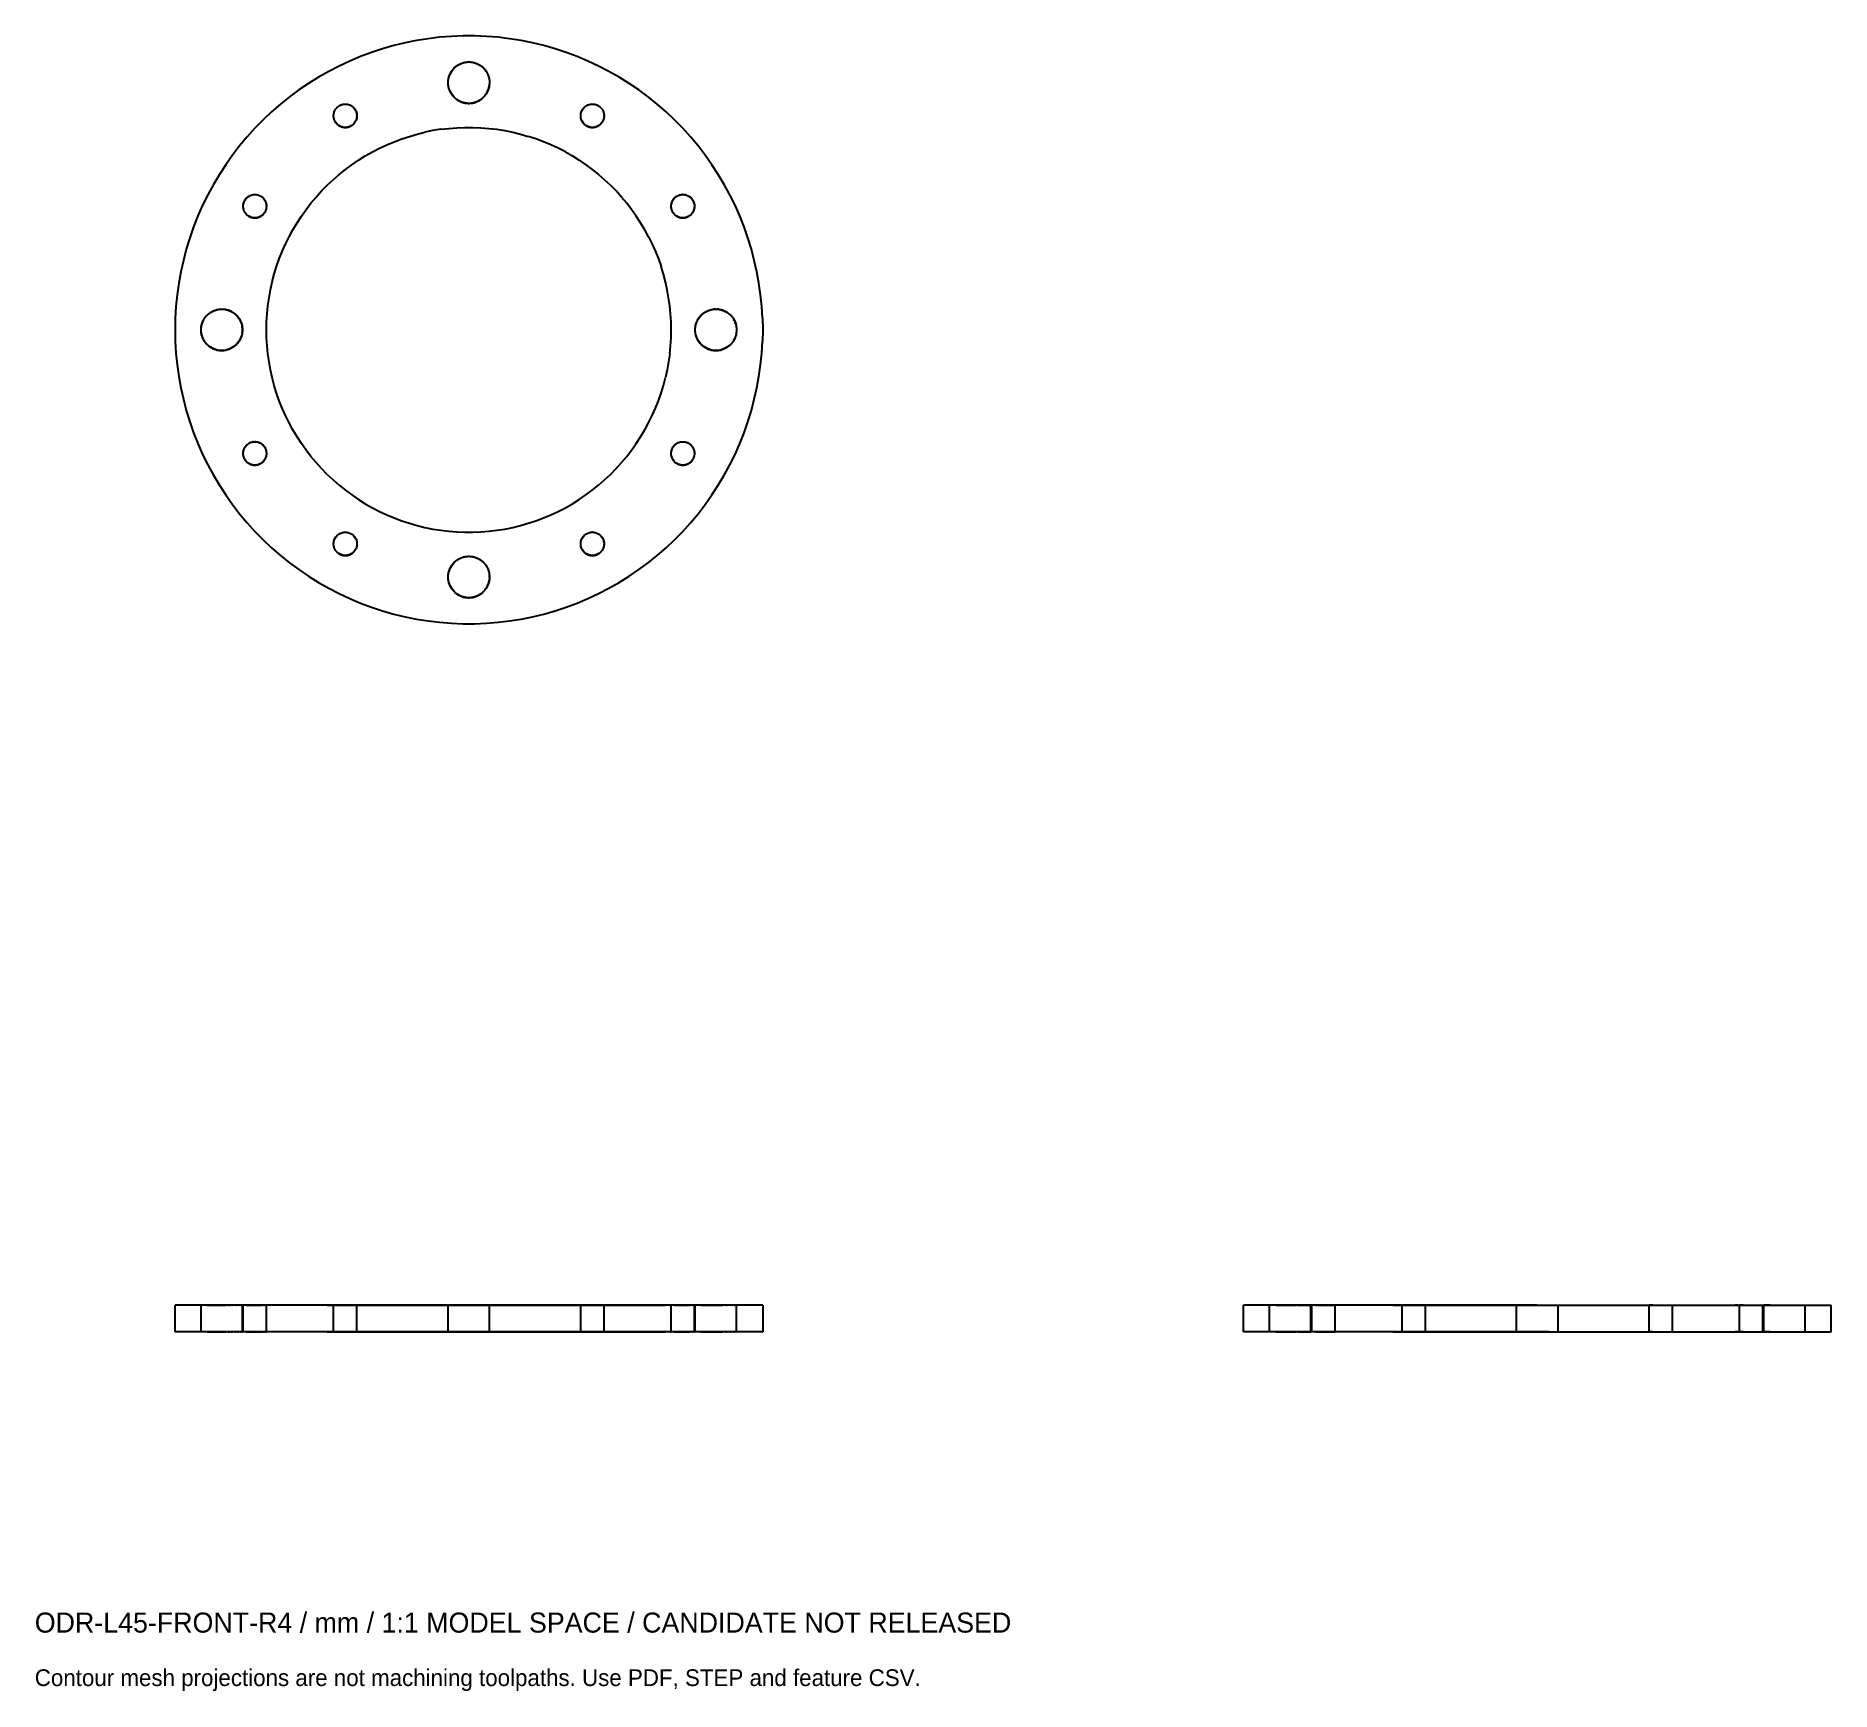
# Model space of a CAD drawing. Header units: millimetres. Extents: x -65 to 204, y -204 to 44.
import ezdxf

# ---------------------------------------------------------------- set-up
doc = ezdxf.new("R2010")
doc.units = ezdxf.units.MM
for name, color, linetype in [('FRONT_XZ', 7, 'Continuous'), ('SIDE_YZ', 7, 'Continuous'), ('TOP_XY', 7, 'Continuous')]:
    doc.layers.add(name, color=color, linetype=linetype)

msp = doc.modelspace()

# ---------------------------------------------------------------- texts
for s, height, p in [('ODR-L45-FRONT-R4 / mm / 1:1 MODEL SPACE / CANDIDATE NOT RELEASED', 3, (-65, -195)), ('Contour mesh projections are not machining toolpaths. Use PDF, STEP and feature CSV.', 2.5, (-65, -203))]:
    msp.add_text(s, height=height).set_placement(p)

# ---------------------------------------------------------------- linework, layer by layer
for centre, radius in [((0, 37), 3.1), ((-18.5, 32.04), 1.75), ((18.5, 32.04), 1.75), ((-32.04, 18.5), 1.75), ((32.04, 18.5), 1.75), ((-37, 0), 3.1), ((37, 0), 3.1), ((-32.04, -18.5), 1.75), ((32.04, -18.5), 1.75), ((-18.5, -32.04), 1.75), ((18.5, -32.04), 1.75), ((0, -37), 3.1)]:
    msp.add_circle(centre, radius)
at = {"layer": 'FRONT_XZ'}
for p, q in [((-43.97, -146), (-44, -146)), ((-44, -150), (-44, -146)), ((-43.86, -146), (-43.97, -146)), ((-43.69, -146), (-43.86, -146)), ((-43.44, -146), (-43.69, -146)), ((-43.13, -146), (-43.44, -146)), ((-42.75, -146), (-43.13, -146)), ((-42.31, -146), (-42.75, -146)), ((-41.79, -146), (-42.31, -146)), ((-41.21, -146), (-41.79, -146)), ((-40.57, -146), (-41.21, -146)), ((-39.86, -146), (-40.57, -146)), ((-40.09, -146), (-40.1, -146)), ((-40.1, -150), (-40.1, -146)), ((-40.1, -146), (-40.1, -146)), ((-40.08, -146), (-40.09, -146)), ((-40.06, -146), (-40.08, -146)), ((-40.04, -146), (-40.06, -146)), ((-40.01, -146), (-40.04, -146)), ((-39.98, -146), (-40.01, -146)), ((-39.94, -146), (-39.98, -146)), ((-39.9, -146), (-39.94, -146)), ((-39.86, -146), (-39.9, -146)), ((-39.08, -146), (-39.86, -146)), ((-39.81, -146), (-39.86, -146)), ((-39.75, -146), (-39.81, -146)), ((-39.69, -146), (-39.75, -146)), ((-39.63, -146), (-39.69, -146)), ((-39.56, -146), (-39.63, -146)), ((-39.49, -146), (-39.56, -146)), ((-39.42, -146), (-39.49, -146)), ((-39.34, -146), (-39.42, -146)), ((-39.26, -146), (-39.34, -146)), ((-39.17, -146), (-39.26, -146)), ((-39.17, -146), (-39.08, -146)), ((-38.25, -146), (-39.08, -146)), ((-39.08, -146), (-38.99, -146)), ((-38.99, -146), (-38.89, -146)), ((-38.89, -146), (-38.79, -146)), ((-38.79, -146), (-38.69, -146)), ((-38.69, -146), (-38.59, -146)), ((-38.59, -146), (-38.48, -146)), ((-38.48, -146), (-38.37, -146)), ((-38.37, -146), (-38.26, -146)), ((-38.26, -146), (-38.14, -146)), ((-37.36, -146), (-38.25, -146)), ((-38.14, -146), (-38.03, -146)), ((-38.03, -146), (-37.91, -146)), ((-37.91, -146), (-37.79, -146)), ((-37.79, -146), (-37.67, -146)), ((-37.67, -146), (-37.55, -146)), ((-37.55, -146), (-37.43, -146)), ((-37.43, -146), (-37.31, -146)), ((-36.4, -146), (-37.36, -146)), ((-37.31, -146), (-37.18, -146)), ((-37.18, -146), (-37.06, -146)), ((-37.06, -146), (-36.94, -146)), ((-36.94, -146), (-36.82, -146)), ((-36.82, -146), (-36.69, -146)), ((-36.69, -146), (-36.57, -146)), ((-36.57, -146), (-36.45, -146)), ((-36.45, -146), (-36.33, -146)), ((-35.39, -146), (-36.4, -146)), ((-36.21, -146), (-36.33, -146)), ((-36.09, -146), (-36.21, -146)), ((-35.97, -146), (-36.09, -146)), ((-35.97, -146), (-35.86, -146)), ((-35.74, -146), (-35.86, -146)), ((-35.63, -146), (-35.74, -146)), ((-35.52, -146), (-35.63, -146)), ((-35.52, -146), (-35.41, -146)), ((-35.31, -146), (-35.41, -146)), ((-34.32, -146), (-35.39, -146)), ((-35.21, -146), (-35.31, -146)), ((-35.11, -146), (-35.21, -146)), ((-35.01, -146), (-35.11, -146)), ((-34.92, -146), (-35.01, -146)), ((-34.92, -146), (-34.83, -146)), ((-34.74, -146), (-34.83, -146)), ((-34.66, -146), (-34.74, -146)), ((-34.58, -146), (-34.66, -146)), ((-34.51, -146), (-34.58, -146)), ((-34.51, -146), (-34.44, -146)), ((-34.37, -146), (-34.44, -146)), ((-34.31, -146), (-34.37, -146)), ((-33.2, -146), (-34.32, -146)), ((-34.25, -146), (-34.31, -146)), ((-34.19, -146), (-34.25, -146)), ((-34.14, -146), (-34.19, -146)), ((-34.14, -146), (-34.1, -146)), ((-34.06, -146), (-34.1, -146)), ((-34.02, -146), (-34.06, -146)), ((-33.99, -146), (-34.02, -146)), ((-33.96, -146), (-33.99, -146)), ((-33.94, -146), (-33.96, -146)), ((-33.92, -146), (-33.94, -146)), ((-33.92, -146), (-33.91, -146)), ((-33.9, -146), (-33.91, -146)), ((-33.9, -150), (-33.9, -146)), ((-33.9, -146), (-33.9, -146)), ((-33.78, -146), (-33.79, -146)), ((-33.79, -146), (-33.79, -146)), ((-33.79, -150), (-33.79, -146)), ((-33.79, -146), (-33.79, -146)), ((-33.77, -146), (-33.78, -146)), ((-33.76, -146), (-33.77, -146)), ((-33.74, -146), (-33.76, -146)), ((-33.73, -146), (-33.74, -146)), ((-33.71, -146), (-33.73, -146)), ((-33.68, -146), (-33.71, -146)), ((-33.66, -146), (-33.68, -146)), ((-33.63, -146), (-33.66, -146)), ((-33.6, -146), (-33.63, -146)), ((-33.56, -146), (-33.6, -146)), ((-33.53, -146), (-33.56, -146)), ((-33.49, -146), (-33.53, -146)), ((-33.45, -146), (-33.49, -146)), ((-33.41, -146), (-33.45, -146)), ((-33.36, -146), (-33.41, -146)), ((-33.32, -146), (-33.36, -146)), ((-33.32, -146), (-33.27, -146)), ((-33.27, -146), (-33.22, -146)), ((-33.22, -146), (-33.16, -146)), ((-32.03, -146), (-33.2, -146)), ((-33.16, -146), (-33.11, -146)), ((-33.11, -146), (-33.05, -146)), ((-33.05, -146), (-33, -146)), ((-33, -146), (-32.94, -146)), ((-32.94, -146), (-32.88, -146)), ((-32.88, -146), (-32.82, -146)), ((-32.82, -146), (-32.75, -146)), ((-32.75, -146), (-32.69, -146)), ((-32.69, -146), (-32.62, -146)), ((-32.62, -146), (-32.56, -146)), ((-32.56, -146), (-32.49, -146)), ((-32.49, -146), (-32.42, -146)), ((-32.42, -146), (-32.35, -146)), ((-32.35, -146), (-32.29, -146)), ((-32.29, -146), (-32.22, -146)), ((-32.22, -146), (-32.15, -146)), ((-32.15, -146), (-32.08, -146)), ((-32.08, -146), (-32.01, -146)), ((-30.8, -146), (-32.03, -146)), ((-32.01, -146), (-31.94, -146)), ((-31.94, -146), (-31.87, -146)), ((-31.87, -146), (-31.8, -146)), ((-31.8, -146), (-31.73, -146)), ((-31.73, -146), (-31.66, -146)), ((-31.66, -146), (-31.6, -146)), ((-31.6, -146), (-31.53, -146)), ((-31.53, -146), (-31.46, -146)), ((-31.46, -146), (-31.4, -146)), ((-31.4, -146), (-31.33, -146)), ((-31.33, -146), (-31.27, -146)), ((-31.27, -146), (-31.21, -146)), ((-31.21, -146), (-31.15, -146)), ((-31.15, -146), (-31.09, -146)), ((-31.09, -146), (-31.03, -146)), ((-31.03, -146), (-30.98, -146)), ((-30.92, -146), (-30.98, -146)), ((-30.87, -146), (-30.92, -146)), ((-30.87, -146), (-30.82, -146)), ((-30.77, -146), (-30.82, -146)), ((-29.53, -146), (-30.8, -146)), ((-30.72, -146), (-30.77, -146)), ((-30.68, -146), (-30.72, -146)), ((-30.64, -146), (-30.68, -146)), ((-30.64, -146), (-30.6, -146)), ((-30.56, -146), (-30.6, -146)), ((-30.52, -146), (-30.56, -146)), ((-30.49, -146), (-30.52, -146)), ((-30.46, -146), (-30.49, -146)), ((-30.46, -146), (-30.43, -146)), ((-30.4, -146), (-30.43, -146)), ((-30.38, -146), (-30.4, -146)), ((-30.36, -146), (-30.38, -146)), ((-30.34, -146), (-30.36, -146)), ((-30.33, -146), (-30.34, -146)), ((-30.32, -146), (-30.33, -146)), ((-30.32, -146), (-30.31, -146)), ((-30.31, -146), (-30.3, -146)), ((-30.3, -146), (-30.29, -146)), ((-30.3, -150), (-30.3, -146)), ((-30.28, -146), (-30.3, -146)), ((-30.29, -150), (-30.29, -146)), ((-30.29, -146), (-30.29, -146)), ((-30.2, -146), (-30.28, -146)), ((-30.08, -146), (-30.2, -146)), ((-29.92, -146), (-30.08, -146)), ((-29.7, -146), (-29.92, -146)), ((-29.44, -146), (-29.7, -146)), ((-28.21, -146), (-29.53, -146)), ((-29.13, -146), (-29.44, -146)), ((-28.78, -146), (-29.13, -146)), ((-28.38, -146), (-28.78, -146)), ((-27.94, -146), (-28.38, -146)), ((-26.84, -146), (-28.21, -146)), ((-27.45, -146), (-27.94, -146)), ((-26.91, -146), (-27.45, -146)), ((-26.34, -146), (-26.91, -146)), ((-25.44, -146), (-26.84, -146)), ((-25.72, -146), (-26.34, -146)), ((-25.07, -146), (-25.72, -146)), ((-23.99, -146), (-25.44, -146)), ((-24.37, -146), (-25.07, -146)), ((-23.64, -146), (-24.37, -146)), ((-22.5, -146), (-23.99, -146)), ((-22.86, -146), (-23.64, -146)), ((-22.05, -146), (-22.86, -146)), ((-20.98, -146), (-22.5, -146)), ((-21.21, -146), (-22.05, -146)), ((-21.21, -146), (-20.33, -146)), ((-19.43, -146), (-20.98, -146)), ((-20.33, -146), (-19.43, -146)), ((-20.24, -146), (-20.25, -146)), ((-20.25, -150), (-20.25, -146)), ((-20.25, -146), (-20.25, -146)), ((-20.23, -146), (-20.24, -146)), ((-20.24, -146), (-20.24, -146)), ((-20.22, -146), (-20.23, -146)), ((-20.2, -146), (-20.22, -146)), ((-20.18, -146), (-20.2, -146)), ((-20.16, -146), (-20.18, -146)), ((-20.14, -146), (-20.16, -146)), ((-20.11, -146), (-20.14, -146)), ((-20.09, -146), (-20.11, -146)), ((-20.05, -146), (-20.09, -146)), ((-20.02, -146), (-20.05, -146)), ((-19.99, -146), (-20.02, -146)), ((-19.95, -146), (-19.99, -146)), ((-19.91, -146), (-19.95, -146)), ((-19.87, -146), (-19.91, -146)), ((-19.82, -146), (-19.87, -146)), ((-19.77, -146), (-19.82, -146)), ((-19.77, -146), (-19.73, -146)), ((-19.73, -146), (-19.67, -146)), ((-19.67, -146), (-19.62, -146)), ((-19.62, -146), (-19.57, -146)), ((-19.57, -146), (-19.51, -146)), ((-19.51, -146), (-19.45, -146)), ((-19.45, -146), (-19.4, -146)), ((-17.84, -146), (-19.43, -146)), ((-19.43, -146), (-18.49, -146)), ((-19.4, -146), (-19.33, -146)), ((-19.33, -146), (-19.27, -146)), ((-19.27, -146), (-19.21, -146)), ((-19.21, -146), (-19.15, -146)), ((-19.15, -146), (-19.08, -146)), ((-19.08, -146), (-19.01, -146)), ((-19.01, -146), (-18.95, -146)), ((-18.95, -146), (-18.88, -146)), ((-18.88, -146), (-18.81, -146)), ((-18.81, -146), (-18.74, -146)), ((-18.74, -146), (-18.67, -146)), ((-18.67, -146), (-18.6, -146)), ((-18.6, -146), (-18.53, -146)), ((-18.53, -146), (-18.47, -146)), ((-18.49, -146), (-17.52, -146)), ((-18.47, -146), (-18.4, -146)), ((-18.4, -146), (-18.33, -146)), ((-18.33, -146), (-18.26, -146)), ((-18.26, -146), (-18.19, -146)), ((-18.19, -146), (-18.12, -146)), ((-18.12, -146), (-18.05, -146)), ((-18.05, -146), (-17.99, -146)), ((-17.99, -146), (-17.92, -146)), ((-17.92, -146), (-17.85, -146)), ((-17.85, -146), (-17.79, -146)), ((-16.23, -146), (-17.84, -146)), ((-17.79, -146), (-17.73, -146)), ((-17.73, -146), (-17.67, -146)), ((-17.67, -146), (-17.6, -146)), ((-17.6, -146), (-17.55, -146)), ((-17.55, -146), (-17.49, -146)), ((-17.52, -146), (-16.52, -146)), ((-17.49, -146), (-17.43, -146)), ((-17.43, -146), (-17.38, -146)), ((-17.38, -146), (-17.33, -146)), ((-17.33, -146), (-17.27, -146)), ((-17.27, -146), (-17.23, -146)), ((-17.23, -146), (-17.18, -146)), ((-17.18, -146), (-17.13, -146)), ((-17.13, -146), (-17.09, -146)), ((-17.09, -146), (-17.05, -146)), ((-17.05, -146), (-17.01, -146)), ((-17.01, -146), (-16.98, -146)), ((-16.98, -146), (-16.95, -146)), ((-16.95, -146), (-16.91, -146)), ((-16.91, -146), (-16.89, -146)), ((-16.89, -146), (-16.86, -146)), ((-16.86, -146), (-16.84, -146)), ((-16.84, -146), (-16.82, -146)), ((-16.82, -146), (-16.8, -146)), ((-16.8, -146), (-16.78, -146)), ((-16.78, -146), (-16.77, -146)), ((-16.77, -146), (-16.76, -146)), ((-16.76, -146), (-16.76, -146)), ((-16.76, -146), (-16.75, -146)), ((-16.75, -150), (-16.75, -146)), ((-16.75, -146), (-16.75, -146)), ((-16.52, -146), (-15.5, -146)), ((-14.59, -146), (-16.23, -146)), ((-15.5, -146), (-14.45, -146)), ((-12.93, -146), (-14.59, -146)), ((-14.45, -146), (-13.38, -146)), ((-13.38, -146), (-12.29, -146)), ((-11.25, -146), (-12.93, -146)), ((-12.29, -146), (-11.18, -146)), ((-9.55, -146), (-11.25, -146)), ((-11.18, -146), (-10.05, -146)), ((-10.05, -146), (-8.9, -146)), ((-7.83, -146), (-9.55, -146)), ((-8.9, -146), (-7.75, -146)), ((-6.1, -146), (-7.83, -146)), ((-7.75, -146), (-6.57, -146)), ((-6.57, -146), (-5.39, -146)), ((-4.37, -146), (-6.1, -146)), ((-5.39, -146), (-4.2, -146)), ((-2.62, -146), (-4.37, -146)), ((-4.2, -146), (-3.01, -146)), ((-3.09, -146), (-3.1, -146)), ((-3.1, -150), (-3.1, -146)), ((-3.1, -146), (-3.1, -146)), ((-3.08, -146), (-3.09, -146)), ((-3.06, -146), (-3.08, -146)), ((-3.04, -146), (-3.06, -146)), ((-3.01, -146), (-3.04, -146)), ((-2.98, -146), (-3.01, -146)), ((-3.01, -146), (-1.81, -146)), ((-2.94, -146), (-2.98, -146)), ((-2.9, -146), (-2.94, -146)), ((-2.86, -146), (-2.9, -146)), ((-2.81, -146), (-2.86, -146)), ((-2.75, -146), (-2.81, -146)), ((-2.69, -146), (-2.75, -146)), ((-2.63, -146), (-2.69, -146)), ((-2.56, -146), (-2.63, -146)), ((-0.87, -146), (-2.62, -146)), ((-2.49, -146), (-2.56, -146)), ((-2.42, -146), (-2.49, -146)), ((-2.34, -146), (-2.42, -146)), ((-2.26, -146), (-2.34, -146)), ((-2.26, -146), (-2.17, -146)), ((-2.17, -146), (-2.08, -146)), ((-2.08, -146), (-1.99, -146)), ((-1.99, -146), (-1.89, -146)), ((-1.89, -146), (-1.79, -146)), ((-1.81, -146), (-0.6, -146)), ((-1.79, -146), (-1.69, -146)), ((-1.69, -146), (-1.59, -146)), ((-1.59, -146), (-1.48, -146)), ((-1.48, -146), (-1.37, -146)), ((-1.37, -146), (-1.26, -146)), ((-1.26, -146), (-1.14, -146)), ((-1.14, -146), (-1.03, -146)), ((-1.03, -146), (-0.91, -146)), ((-0.91, -146), (-0.79, -146)), ((0.87, -146), (-0.87, -146)), ((-0.79, -146), (-0.67, -146)), ((-0.67, -146), (-0.55, -146)), ((-0.6, -146), (0.6, -146)), ((-0.55, -146), (-0.43, -146)), ((-0.43, -146), (-0.31, -146)), ((-0.31, -146), (-0.18, -146)), ((-0.18, -146), (-0.06, -146)), ((-0.06, -146), (0.06, -146)), ((0.06, -146), (0.18, -146)), ((0.18, -146), (0.31, -146)), ((0.31, -146), (0.43, -146)), ((0.43, -146), (0.55, -146)), ((0.55, -146), (0.67, -146)), ((0.6, -146), (1.81, -146)), ((0.67, -146), (0.79, -146)), ((0.79, -146), (0.91, -146)), ((2.62, -146), (0.87, -146)), ((0.91, -146), (1.03, -146)), ((1.03, -146), (1.14, -146)), ((1.14, -146), (1.26, -146)), ((1.26, -146), (1.37, -146)), ((1.37, -146), (1.48, -146)), ((1.48, -146), (1.59, -146)), ((1.59, -146), (1.69, -146)), ((1.69, -146), (1.79, -146)), ((1.79, -146), (1.89, -146)), ((1.81, -146), (3.01, -146)), ((1.89, -146), (1.99, -146)), ((1.99, -146), (2.08, -146)), ((2.08, -146), (2.17, -146)), ((2.17, -146), (2.26, -146)), ((2.26, -146), (2.34, -146)), ((2.34, -146), (2.42, -146)), ((2.42, -146), (2.49, -146)), ((2.49, -146), (2.56, -146)), ((2.56, -146), (2.63, -146)), ((4.37, -146), (2.62, -146)), ((2.63, -146), (2.69, -146)), ((2.69, -146), (2.75, -146)), ((2.75, -146), (2.81, -146)), ((2.81, -146), (2.86, -146)), ((2.86, -146), (2.9, -146)), ((2.9, -146), (2.94, -146)), ((2.94, -146), (2.98, -146)), ((2.98, -146), (3.01, -146)), ((3.01, -146), (3.04, -146)), ((3.01, -146), (4.2, -146)), ((3.04, -146), (3.06, -146)), ((3.08, -146), (3.06, -146)), ((3.09, -146), (3.08, -146)), ((3.1, -146), (3.09, -146)), ((3.1, -150), (3.1, -146)), ((3.1, -146), (3.1, -146)), ((4.2, -146), (5.39, -146)), ((6.1, -146), (4.37, -146)), ((5.39, -146), (6.57, -146)), ((7.83, -146), (6.1, -146)), ((6.57, -146), (7.75, -146)), ((7.75, -146), (8.9, -146)), ((9.55, -146), (7.83, -146)), ((8.9, -146), (10.05, -146)), ((11.25, -146), (9.55, -146)), ((10.05, -146), (11.18, -146)), ((11.18, -146), (12.29, -146)), ((12.93, -146), (11.25, -146)), ((12.29, -146), (13.38, -146)), ((14.59, -146), (12.93, -146)), ((13.38, -146), (14.45, -146)), ((14.45, -146), (15.5, -146)), ((16.23, -146), (14.59, -146)), ((15.5, -146), (16.52, -146)), ((17.84, -146), (16.23, -146)), ((16.52, -146), (17.52, -146)), ((16.76, -146), (16.75, -146)), ((16.75, -150), (16.75, -146)), ((16.75, -146), (16.75, -146)), ((16.77, -146), (16.76, -146)), ((16.76, -146), (16.76, -146)), ((16.78, -146), (16.77, -146)), ((16.8, -146), (16.78, -146)), ((16.82, -146), (16.8, -146)), ((16.84, -146), (16.82, -146)), ((16.86, -146), (16.84, -146)), ((16.89, -146), (16.86, -146)), ((16.91, -146), (16.89, -146)), ((16.95, -146), (16.91, -146)), ((16.98, -146), (16.95, -146)), ((17.01, -146), (16.98, -146)), ((17.05, -146), (17.01, -146)), ((17.09, -146), (17.05, -146)), ((17.13, -146), (17.09, -146)), ((17.18, -146), (17.13, -146)), ((17.23, -146), (17.18, -146)), ((17.23, -146), (17.27, -146)), ((17.27, -146), (17.33, -146)), ((17.33, -146), (17.38, -146)), ((17.38, -146), (17.43, -146)), ((17.43, -146), (17.49, -146)), ((17.49, -146), (17.55, -146)), ((17.52, -146), (18.49, -146)), ((17.55, -146), (17.6, -146)), ((17.6, -146), (17.67, -146)), ((17.67, -146), (17.73, -146)), ((17.73, -146), (17.79, -146)), ((17.79, -146), (17.85, -146)), ((19.43, -146), (17.84, -146)), ((17.85, -146), (17.92, -146)), ((17.92, -146), (17.99, -146)), ((17.99, -146), (18.05, -146)), ((18.05, -146), (18.12, -146)), ((18.12, -146), (18.19, -146)), ((18.19, -146), (18.26, -146)), ((18.26, -146), (18.33, -146)), ((18.33, -146), (18.4, -146)), ((18.4, -146), (18.47, -146)), ((18.47, -146), (18.53, -146)), ((18.49, -146), (19.43, -146)), ((18.53, -146), (18.6, -146)), ((18.6, -146), (18.67, -146)), ((18.67, -146), (18.74, -146)), ((18.74, -146), (18.81, -146)), ((18.81, -146), (18.88, -146)), ((18.88, -146), (18.95, -146)), ((18.95, -146), (19.01, -146)), ((19.01, -146), (19.08, -146)), ((19.08, -146), (19.15, -146)), ((19.15, -146), (19.21, -146)), ((19.21, -146), (19.27, -146)), ((19.27, -146), (19.33, -146)), ((19.33, -146), (19.4, -146)), ((19.4, -146), (19.45, -146)), ((20.98, -146), (19.43, -146)), ((19.43, -146), (20.33, -146)), ((19.45, -146), (19.51, -146)), ((19.51, -146), (19.57, -146)), ((19.57, -146), (19.62, -146)), ((19.62, -146), (19.67, -146)), ((19.67, -146), (19.73, -146)), ((19.73, -146), (19.77, -146)), ((19.77, -146), (19.82, -146)), ((19.87, -146), (19.82, -146)), ((19.87, -146), (19.91, -146)), ((19.95, -146), (19.91, -146)), ((19.99, -146), (19.95, -146)), ((19.99, -146), (20.02, -146)), ((20.02, -146), (20.05, -146)), ((20.05, -146), (20.09, -146)), ((20.09, -146), (20.11, -146)), ((20.11, -146), (20.14, -146)), ((20.16, -146), (20.14, -146)), ((20.18, -146), (20.16, -146)), ((20.2, -146), (20.18, -146)), ((20.22, -146), (20.2, -146)), ((20.23, -146), (20.22, -146)), ((20.24, -146), (20.23, -146)), ((20.24, -146), (20.24, -146)), ((20.24, -146), (20.25, -146)), ((20.25, -150), (20.25, -146)), ((20.25, -146), (20.25, -146)), ((20.33, -146), (21.21, -146)), ((22.5, -146), (20.98, -146)), ((21.21, -146), (22.05, -146)), ((22.05, -146), (22.86, -146)), ((23.99, -146), (22.5, -146)), ((22.86, -146), (23.64, -146)), ((23.64, -146), (24.37, -146)), ((25.44, -146), (23.99, -146)), ((24.37, -146), (25.07, -146)), ((25.07, -146), (25.72, -146)), ((26.84, -146), (25.44, -146)), ((25.72, -146), (26.34, -146)), ((26.34, -146), (26.91, -146)), ((28.21, -146), (26.84, -146)), ((26.91, -146), (27.45, -146)), ((27.45, -146), (27.94, -146)), ((27.94, -146), (28.38, -146)), ((29.53, -146), (28.21, -146)), ((28.38, -146), (28.78, -146)), ((28.78, -146), (29.13, -146)), ((29.13, -146), (29.44, -146)), ((29.7, -146), (29.44, -146)), ((30.8, -146), (29.53, -146)), ((29.92, -146), (29.7, -146)), ((30.08, -146), (29.92, -146)), ((30.08, -146), (30.2, -146)), ((30.2, -146), (30.28, -146)), ((30.28, -146), (30.3, -146)), ((30.3, -146), (30.29, -146)), ((30.29, -150), (30.29, -146)), ((30.29, -146), (30.29, -146)), ((30.31, -146), (30.3, -146)), ((30.3, -150), (30.3, -146)), ((30.32, -146), (30.31, -146)), ((30.33, -146), (30.32, -146)), ((30.34, -146), (30.33, -146)), ((30.36, -146), (30.34, -146)), ((30.38, -146), (30.36, -146)), ((30.4, -146), (30.38, -146)), ((30.43, -146), (30.4, -146)), ((30.46, -146), (30.43, -146)), ((30.49, -146), (30.46, -146)), ((30.52, -146), (30.49, -146)), ((30.56, -146), (30.52, -146)), ((30.6, -146), (30.56, -146)), ((30.64, -146), (30.6, -146)), ((30.68, -146), (30.64, -146)), ((30.72, -146), (30.68, -146)), ((30.77, -146), (30.72, -146)), ((30.77, -146), (30.82, -146)), ((32.03, -146), (30.8, -146)), ((30.82, -146), (30.87, -146)), ((30.87, -146), (30.92, -146)), ((30.92, -146), (30.98, -146)), ((30.98, -146), (31.03, -146)), ((31.03, -146), (31.09, -146)), ((31.09, -146), (31.15, -146)), ((31.15, -146), (31.21, -146)), ((31.21, -146), (31.27, -146)), ((31.27, -146), (31.33, -146)), ((31.33, -146), (31.4, -146)), ((31.4, -146), (31.46, -146)), ((31.46, -146), (31.53, -146)), ((31.53, -146), (31.6, -146)), ((31.6, -146), (31.66, -146)), ((31.66, -146), (31.73, -146)), ((31.73, -146), (31.8, -146)), ((31.8, -146), (31.87, -146)), ((31.87, -146), (31.94, -146)), ((31.94, -146), (32.01, -146)), ((32.01, -146), (32.08, -146)), ((33.2, -146), (32.03, -146)), ((32.08, -146), (32.15, -146)), ((32.15, -146), (32.22, -146)), ((32.22, -146), (32.29, -146)), ((32.29, -146), (32.35, -146)), ((32.35, -146), (32.42, -146)), ((32.42, -146), (32.49, -146)), ((32.49, -146), (32.56, -146)), ((32.56, -146), (32.62, -146)), ((32.62, -146), (32.69, -146)), ((32.69, -146), (32.75, -146)), ((32.75, -146), (32.82, -146)), ((32.82, -146), (32.88, -146)), ((32.88, -146), (32.94, -146)), ((32.94, -146), (33, -146)), ((33, -146), (33.05, -146)), ((33.11, -146), (33.05, -146)), ((33.16, -146), (33.11, -146)), ((33.22, -146), (33.16, -146)), ((34.32, -146), (33.2, -146)), ((33.27, -146), (33.22, -146)), ((33.32, -146), (33.27, -146)), ((33.36, -146), (33.32, -146)), ((33.41, -146), (33.36, -146)), ((33.45, -146), (33.41, -146)), ((33.45, -146), (33.49, -146)), ((33.53, -146), (33.49, -146)), ((33.56, -146), (33.53, -146)), ((33.6, -146), (33.56, -146)), ((33.63, -146), (33.6, -146)), ((33.66, -146), (33.63, -146)), ((33.68, -146), (33.66, -146)), ((33.71, -146), (33.68, -146)), ((33.73, -146), (33.71, -146)), ((33.73, -146), (33.74, -146)), ((33.76, -146), (33.74, -146)), ((33.77, -146), (33.76, -146)), ((33.77, -146), (33.78, -146)), ((33.79, -146), (33.78, -146)), ((33.79, -146), (33.79, -146)), ((33.79, -150), (33.79, -146)), ((33.79, -146), (33.79, -146)), ((33.91, -146), (33.9, -146)), ((33.9, -150), (33.9, -146)), ((33.9, -146), (33.9, -146)), ((33.92, -146), (33.91, -146)), ((33.94, -146), (33.92, -146)), ((33.96, -146), (33.94, -146)), ((33.99, -146), (33.96, -146)), ((34.02, -146), (33.99, -146)), ((34.06, -146), (34.02, -146)), ((34.1, -146), (34.06, -146)), ((34.14, -146), (34.1, -146)), ((34.19, -146), (34.14, -146)), ((34.25, -146), (34.19, -146)), ((34.31, -146), (34.25, -146)), ((34.37, -146), (34.31, -146)), ((35.39, -146), (34.32, -146)), ((34.44, -146), (34.37, -146)), ((34.51, -146), (34.44, -146)), ((34.58, -146), (34.51, -146)), ((34.66, -146), (34.58, -146)), ((34.74, -146), (34.66, -146)), ((34.74, -146), (34.83, -146)), ((34.83, -146), (34.92, -146)), ((34.92, -146), (35.01, -146)), ((35.01, -146), (35.11, -146)), ((35.11, -146), (35.21, -146)), ((35.21, -146), (35.31, -146)), ((35.31, -146), (35.41, -146)), ((36.4, -146), (35.39, -146)), ((35.41, -146), (35.52, -146)), ((35.52, -146), (35.63, -146)), ((35.63, -146), (35.74, -146)), ((35.74, -146), (35.86, -146)), ((35.86, -146), (35.97, -146)), ((35.97, -146), (36.09, -146)), ((36.09, -146), (36.21, -146)), ((36.21, -146), (36.33, -146)), ((36.33, -146), (36.45, -146)), ((37.36, -146), (36.4, -146)), ((36.45, -146), (36.57, -146)), ((36.57, -146), (36.69, -146)), ((36.69, -146), (36.82, -146)), ((36.82, -146), (36.94, -146)), ((36.94, -146), (37.06, -146)), ((37.06, -146), (37.18, -146)), ((37.18, -146), (37.31, -146)), ((37.31, -146), (37.43, -146)), ((38.25, -146), (37.36, -146)), ((37.43, -146), (37.55, -146)), ((37.55, -146), (37.67, -146)), ((37.67, -146), (37.79, -146)), ((37.79, -146), (37.91, -146)), ((37.91, -146), (38.03, -146)), ((38.14, -146), (38.03, -146)), ((38.26, -146), (38.14, -146)), ((39.08, -146), (38.25, -146)), ((38.37, -146), (38.26, -146)), ((38.48, -146), (38.37, -146)), ((38.59, -146), (38.48, -146)), ((38.59, -146), (38.69, -146)), ((38.79, -146), (38.69, -146)), ((38.89, -146), (38.79, -146)), ((38.99, -146), (38.89, -146)), ((39.08, -146), (38.99, -146)), ((39.86, -146), (39.08, -146)), ((39.17, -146), (39.08, -146)), ((39.17, -146), (39.26, -146)), ((39.34, -146), (39.26, -146)), ((39.42, -146), (39.34, -146)), ((39.49, -146), (39.42, -146)), ((39.56, -146), (39.49, -146)), ((39.63, -146), (39.56, -146)), ((39.69, -146), (39.63, -146)), ((39.75, -146), (39.69, -146)), ((39.75, -146), (39.81, -146)), ((39.86, -146), (39.81, -146)), ((40.57, -146), (39.86, -146)), ((39.9, -146), (39.86, -146)), ((39.94, -146), (39.9, -146)), ((39.98, -146), (39.94, -146)), ((40.01, -146), (39.98, -146)), ((40.04, -146), (40.01, -146)), ((40.06, -146), (40.04, -146)), ((40.06, -146), (40.08, -146)), ((40.08, -146), (40.09, -146)), ((40.09, -146), (40.1, -146)), ((40.1, -150), (40.1, -146)), ((40.1, -146), (40.1, -146)), ((41.21, -146), (40.57, -146)), ((41.79, -146), (41.21, -146)), ((42.31, -146), (41.79, -146)), ((42.75, -146), (42.31, -146)), ((43.13, -146), (42.75, -146)), ((43.44, -146), (43.13, -146)), ((43.69, -146), (43.44, -146)), ((43.86, -146), (43.69, -146)), ((43.97, -146), (43.86, -146)), ((44, -146), (43.97, -146)), ((44, -146), (44, -150)), ((-43.97, -150), (-44, -150)), ((-43.86, -150), (-43.97, -150)), ((-43.69, -150), (-43.86, -150)), ((-43.44, -150), (-43.69, -150)), ((-43.13, -150), (-43.44, -150)), ((-42.75, -150), (-43.13, -150)), ((-42.31, -150), (-42.75, -150)), ((-41.79, -150), (-42.31, -150)), ((-41.21, -150), (-41.79, -150)), ((-40.57, -150), (-41.21, -150)), ((-39.86, -150), (-40.57, -150)), ((-40.09, -150), (-40.1, -150)), ((-40.1, -150), (-40.1, -150)), ((-40.08, -150), (-40.09, -150)), ((-40.06, -150), (-40.08, -150)), ((-40.04, -150), (-40.06, -150)), ((-40.01, -150), (-40.04, -150)), ((-39.98, -150), (-40.01, -150)), ((-39.94, -150), (-39.98, -150)), ((-39.9, -150), (-39.94, -150)), ((-39.86, -150), (-39.9, -150)), ((-39.08, -150), (-39.86, -150)), ((-39.81, -150), (-39.86, -150)), ((-39.75, -150), (-39.81, -150)), ((-39.69, -150), (-39.75, -150)), ((-39.63, -150), (-39.69, -150)), ((-39.56, -150), (-39.63, -150)), ((-39.49, -150), (-39.56, -150)), ((-39.42, -150), (-39.49, -150)), ((-39.34, -150), (-39.42, -150)), ((-39.26, -150), (-39.34, -150)), ((-39.17, -150), (-39.26, -150)), ((-39.17, -150), (-39.08, -150)), ((-38.25, -150), (-39.08, -150)), ((-39.08, -150), (-38.99, -150)), ((-38.99, -150), (-38.89, -150)), ((-38.89, -150), (-38.79, -150)), ((-38.79, -150), (-38.69, -150)), ((-38.69, -150), (-38.59, -150)), ((-38.59, -150), (-38.48, -150)), ((-38.48, -150), (-38.37, -150)), ((-38.37, -150), (-38.26, -150)), ((-38.26, -150), (-38.14, -150)), ((-37.36, -150), (-38.25, -150)), ((-38.14, -150), (-38.03, -150)), ((-38.03, -150), (-37.91, -150)), ((-37.91, -150), (-37.79, -150)), ((-37.79, -150), (-37.67, -150)), ((-37.67, -150), (-37.55, -150)), ((-37.55, -150), (-37.43, -150)), ((-37.43, -150), (-37.31, -150)), ((-36.4, -150), (-37.36, -150)), ((-37.31, -150), (-37.18, -150)), ((-37.18, -150), (-37.06, -150)), ((-37.06, -150), (-36.94, -150)), ((-36.94, -150), (-36.82, -150)), ((-36.82, -150), (-36.69, -150)), ((-36.69, -150), (-36.57, -150)), ((-36.57, -150), (-36.45, -150)), ((-36.45, -150), (-36.33, -150)), ((-35.39, -150), (-36.4, -150)), ((-36.21, -150), (-36.33, -150)), ((-36.09, -150), (-36.21, -150)), ((-36.09, -150), (-35.97, -150)), ((-35.97, -150), (-35.86, -150)), ((-35.74, -150), (-35.86, -150)), ((-35.63, -150), (-35.74, -150)), ((-35.63, -150), (-35.52, -150)), ((-35.52, -150), (-35.41, -150)), ((-35.31, -150), (-35.41, -150)), ((-34.32, -150), (-35.39, -150)), ((-35.21, -150), (-35.31, -150)), ((-35.11, -150), (-35.21, -150)), ((-35.01, -150), (-35.11, -150)), ((-35.01, -150), (-34.92, -150)), ((-34.92, -150), (-34.83, -150)), ((-34.74, -150), (-34.83, -150)), ((-34.66, -150), (-34.74, -150)), ((-34.58, -150), (-34.66, -150)), ((-34.58, -150), (-34.51, -150)), ((-34.51, -150), (-34.44, -150)), ((-34.37, -150), (-34.44, -150)), ((-34.31, -150), (-34.37, -150)), ((-33.2, -150), (-34.32, -150)), ((-34.25, -150), (-34.31, -150)), ((-34.19, -150), (-34.25, -150)), ((-34.19, -150), (-34.14, -150)), ((-34.14, -150), (-34.1, -150)), ((-34.06, -150), (-34.1, -150)), ((-34.02, -150), (-34.06, -150)), ((-33.99, -150), (-34.02, -150)), ((-33.96, -150), (-33.99, -150)), ((-33.94, -150), (-33.96, -150)), ((-33.94, -150), (-33.92, -150)), ((-33.92, -150), (-33.91, -150)), ((-33.9, -150), (-33.91, -150)), ((-33.9, -150), (-33.9, -150)), ((-33.78, -150), (-33.79, -150)), ((-33.79, -150), (-33.79, -150)), ((-33.79, -150), (-33.79, -150)), ((-33.77, -150), (-33.78, -150)), ((-33.76, -150), (-33.77, -150)), ((-33.74, -150), (-33.76, -150)), ((-33.73, -150), (-33.74, -150)), ((-33.71, -150), (-33.73, -150)), ((-33.68, -150), (-33.71, -150)), ((-33.66, -150), (-33.68, -150)), ((-33.63, -150), (-33.66, -150)), ((-33.6, -150), (-33.63, -150)), ((-33.56, -150), (-33.6, -150)), ((-33.53, -150), (-33.56, -150)), ((-33.49, -150), (-33.53, -150)), ((-33.45, -150), (-33.49, -150)), ((-33.41, -150), (-33.45, -150)), ((-33.36, -150), (-33.41, -150)), ((-33.32, -150), (-33.36, -150)), ((-33.32, -150), (-33.27, -150)), ((-33.27, -150), (-33.22, -150)), ((-33.22, -150), (-33.16, -150)), ((-32.03, -150), (-33.2, -150)), ((-33.16, -150), (-33.11, -150)), ((-33.11, -150), (-33.05, -150)), ((-33.05, -150), (-33, -150)), ((-33, -150), (-32.94, -150)), ((-32.94, -150), (-32.88, -150)), ((-32.88, -150), (-32.82, -150)), ((-32.82, -150), (-32.75, -150)), ((-32.75, -150), (-32.69, -150)), ((-32.69, -150), (-32.62, -150)), ((-32.62, -150), (-32.56, -150)), ((-32.56, -150), (-32.49, -150)), ((-32.49, -150), (-32.42, -150)), ((-32.42, -150), (-32.35, -150)), ((-32.35, -150), (-32.29, -150)), ((-32.29, -150), (-32.22, -150)), ((-32.22, -150), (-32.15, -150)), ((-32.15, -150), (-32.08, -150)), ((-32.08, -150), (-32.01, -150)), ((-30.8, -150), (-32.03, -150)), ((-32.01, -150), (-31.94, -150)), ((-31.94, -150), (-31.87, -150)), ((-31.87, -150), (-31.8, -150)), ((-31.8, -150), (-31.73, -150)), ((-31.73, -150), (-31.66, -150)), ((-31.66, -150), (-31.6, -150)), ((-31.6, -150), (-31.53, -150)), ((-31.53, -150), (-31.46, -150)), ((-31.46, -150), (-31.4, -150)), ((-31.4, -150), (-31.33, -150)), ((-31.33, -150), (-31.27, -150)), ((-31.27, -150), (-31.21, -150)), ((-31.21, -150), (-31.15, -150)), ((-31.15, -150), (-31.09, -150)), ((-31.09, -150), (-31.03, -150)), ((-31.03, -150), (-30.98, -150)), ((-30.92, -150), (-30.98, -150)), ((-30.92, -150), (-30.87, -150)), ((-30.87, -150), (-30.82, -150)), ((-30.77, -150), (-30.82, -150)), ((-29.53, -150), (-30.8, -150)), ((-30.72, -150), (-30.77, -150)), ((-30.68, -150), (-30.72, -150)), ((-30.68, -150), (-30.64, -150)), ((-30.64, -150), (-30.6, -150)), ((-30.56, -150), (-30.6, -150)), ((-30.52, -150), (-30.56, -150)), ((-30.49, -150), (-30.52, -150)), ((-30.49, -150), (-30.46, -150)), ((-30.46, -150), (-30.43, -150)), ((-30.4, -150), (-30.43, -150)), ((-30.38, -150), (-30.4, -150)), ((-30.36, -150), (-30.38, -150)), ((-30.34, -150), (-30.36, -150)), ((-30.33, -150), (-30.34, -150)), ((-30.33, -150), (-30.32, -150)), ((-30.32, -150), (-30.31, -150)), ((-30.3, -150), (-30.31, -150)), ((-30.3, -150), (-30.29, -150)), ((-30.28, -150), (-30.3, -150)), ((-30.29, -150), (-30.29, -150)), ((-30.2, -150), (-30.28, -150)), ((-30.08, -150), (-30.2, -150)), ((-29.92, -150), (-30.08, -150)), ((-29.7, -150), (-29.92, -150)), ((-29.44, -150), (-29.7, -150)), ((-28.21, -150), (-29.53, -150)), ((-29.13, -150), (-29.44, -150)), ((-28.78, -150), (-29.13, -150)), ((-28.38, -150), (-28.78, -150)), ((-27.94, -150), (-28.38, -150)), ((-26.84, -150), (-28.21, -150)), ((-27.45, -150), (-27.94, -150)), ((-26.91, -150), (-27.45, -150)), ((-26.34, -150), (-26.91, -150)), ((-25.44, -150), (-26.84, -150)), ((-25.72, -150), (-26.34, -150)), ((-25.07, -150), (-25.72, -150)), ((-23.99, -150), (-25.44, -150)), ((-24.37, -150), (-25.07, -150)), ((-23.64, -150), (-24.37, -150)), ((-22.5, -150), (-23.99, -150)), ((-22.86, -150), (-23.64, -150)), ((-22.05, -150), (-22.86, -150)), ((-20.98, -150), (-22.5, -150)), ((-21.21, -150), (-22.05, -150)), ((-21.21, -150), (-20.33, -150)), ((-19.43, -150), (-20.98, -150)), ((-20.33, -150), (-19.43, -150)), ((-20.24, -150), (-20.25, -150)), ((-20.25, -150), (-20.25, -150)), ((-20.23, -150), (-20.24, -150)), ((-20.24, -150), (-20.24, -150)), ((-20.22, -150), (-20.23, -150)), ((-20.2, -150), (-20.22, -150)), ((-20.18, -150), (-20.2, -150)), ((-20.16, -150), (-20.18, -150)), ((-20.14, -150), (-20.16, -150)), ((-20.11, -150), (-20.14, -150)), ((-20.09, -150), (-20.11, -150)), ((-20.05, -150), (-20.09, -150)), ((-20.02, -150), (-20.05, -150)), ((-19.99, -150), (-20.02, -150)), ((-19.95, -150), (-19.99, -150)), ((-19.91, -150), (-19.95, -150)), ((-19.87, -150), (-19.91, -150)), ((-19.82, -150), (-19.87, -150)), ((-19.77, -150), (-19.82, -150)), ((-19.77, -150), (-19.73, -150)), ((-19.73, -150), (-19.67, -150)), ((-19.67, -150), (-19.62, -150)), ((-19.62, -150), (-19.57, -150)), ((-19.57, -150), (-19.51, -150)), ((-19.51, -150), (-19.45, -150)), ((-19.45, -150), (-19.4, -150)), ((-17.84, -150), (-19.43, -150)), ((-19.43, -150), (-18.49, -150)), ((-19.4, -150), (-19.33, -150)), ((-19.33, -150), (-19.27, -150)), ((-19.27, -150), (-19.21, -150)), ((-19.21, -150), (-19.15, -150)), ((-19.15, -150), (-19.08, -150)), ((-19.08, -150), (-19.01, -150)), ((-19.01, -150), (-18.95, -150)), ((-18.95, -150), (-18.88, -150)), ((-18.88, -150), (-18.81, -150)), ((-18.81, -150), (-18.74, -150)), ((-18.74, -150), (-18.67, -150)), ((-18.67, -150), (-18.6, -150)), ((-18.6, -150), (-18.53, -150)), ((-18.53, -150), (-18.47, -150)), ((-18.49, -150), (-17.52, -150)), ((-18.47, -150), (-18.4, -150)), ((-18.4, -150), (-18.33, -150)), ((-18.33, -150), (-18.26, -150)), ((-18.26, -150), (-18.19, -150)), ((-18.19, -150), (-18.12, -150)), ((-18.12, -150), (-18.05, -150)), ((-18.05, -150), (-17.99, -150)), ((-17.99, -150), (-17.92, -150)), ((-17.92, -150), (-17.85, -150)), ((-17.85, -150), (-17.79, -150)), ((-16.23, -150), (-17.84, -150)), ((-17.79, -150), (-17.73, -150)), ((-17.73, -150), (-17.67, -150)), ((-17.67, -150), (-17.6, -150)), ((-17.6, -150), (-17.55, -150)), ((-17.55, -150), (-17.49, -150)), ((-17.52, -150), (-16.52, -150)), ((-17.49, -150), (-17.43, -150)), ((-17.43, -150), (-17.38, -150)), ((-17.38, -150), (-17.33, -150)), ((-17.33, -150), (-17.27, -150)), ((-17.27, -150), (-17.23, -150)), ((-17.23, -150), (-17.18, -150)), ((-17.18, -150), (-17.13, -150)), ((-17.13, -150), (-17.09, -150)), ((-17.09, -150), (-17.05, -150)), ((-17.05, -150), (-17.01, -150)), ((-17.01, -150), (-16.98, -150)), ((-16.98, -150), (-16.95, -150)), ((-16.95, -150), (-16.91, -150)), ((-16.91, -150), (-16.89, -150)), ((-16.89, -150), (-16.86, -150)), ((-16.86, -150), (-16.84, -150)), ((-16.84, -150), (-16.82, -150)), ((-16.82, -150), (-16.8, -150)), ((-16.8, -150), (-16.78, -150)), ((-16.78, -150), (-16.77, -150)), ((-16.77, -150), (-16.76, -150)), ((-16.76, -150), (-16.76, -150)), ((-16.76, -150), (-16.75, -150)), ((-16.75, -150), (-16.75, -150)), ((-16.52, -150), (-15.5, -150)), ((-14.59, -150), (-16.23, -150)), ((-15.5, -150), (-14.45, -150)), ((-12.93, -150), (-14.59, -150)), ((-14.45, -150), (-13.38, -150)), ((-13.38, -150), (-12.29, -150)), ((-11.25, -150), (-12.93, -150)), ((-12.29, -150), (-11.18, -150)), ((-9.55, -150), (-11.25, -150)), ((-11.18, -150), (-10.05, -150)), ((-10.05, -150), (-8.9, -150)), ((-7.83, -150), (-9.55, -150)), ((-8.9, -150), (-7.75, -150)), ((-6.1, -150), (-7.83, -150)), ((-7.75, -150), (-6.57, -150)), ((-6.57, -150), (-5.39, -150)), ((-4.37, -150), (-6.1, -150)), ((-5.39, -150), (-4.2, -150)), ((-2.62, -150), (-4.37, -150)), ((-4.2, -150), (-3.01, -150)), ((-3.09, -150), (-3.1, -150)), ((-3.1, -150), (-3.1, -150)), ((-3.08, -150), (-3.09, -150)), ((-3.06, -150), (-3.08, -150)), ((-3.04, -150), (-3.06, -150)), ((-3.01, -150), (-3.04, -150)), ((-2.98, -150), (-3.01, -150)), ((-3.01, -150), (-1.81, -150)), ((-2.94, -150), (-2.98, -150)), ((-2.9, -150), (-2.94, -150)), ((-2.86, -150), (-2.9, -150)), ((-2.81, -150), (-2.86, -150)), ((-2.75, -150), (-2.81, -150)), ((-2.69, -150), (-2.75, -150)), ((-2.63, -150), (-2.69, -150)), ((-2.56, -150), (-2.63, -150)), ((-0.87, -150), (-2.62, -150)), ((-2.49, -150), (-2.56, -150)), ((-2.42, -150), (-2.49, -150)), ((-2.34, -150), (-2.42, -150)), ((-2.26, -150), (-2.34, -150)), ((-2.26, -150), (-2.17, -150)), ((-2.17, -150), (-2.08, -150)), ((-2.08, -150), (-1.99, -150)), ((-1.99, -150), (-1.89, -150)), ((-1.89, -150), (-1.79, -150)), ((-1.81, -150), (-0.6, -150)), ((-1.79, -150), (-1.69, -150)), ((-1.69, -150), (-1.59, -150)), ((-1.59, -150), (-1.48, -150)), ((-1.48, -150), (-1.37, -150)), ((-1.37, -150), (-1.26, -150)), ((-1.26, -150), (-1.14, -150)), ((-1.14, -150), (-1.03, -150)), ((-1.03, -150), (-0.91, -150)), ((-0.91, -150), (-0.79, -150)), ((0.87, -150), (-0.87, -150)), ((-0.79, -150), (-0.67, -150)), ((-0.67, -150), (-0.55, -150)), ((-0.6, -150), (0.6, -150)), ((-0.55, -150), (-0.43, -150)), ((-0.43, -150), (-0.31, -150)), ((-0.31, -150), (-0.18, -150)), ((-0.18, -150), (-0.06, -150)), ((-0.06, -150), (0.06, -150)), ((0.06, -150), (0.18, -150)), ((0.18, -150), (0.31, -150)), ((0.31, -150), (0.43, -150)), ((0.43, -150), (0.55, -150)), ((0.55, -150), (0.67, -150)), ((0.6, -150), (1.81, -150)), ((0.67, -150), (0.79, -150)), ((0.79, -150), (0.91, -150)), ((2.62, -150), (0.87, -150)), ((0.91, -150), (1.03, -150)), ((1.03, -150), (1.14, -150)), ((1.14, -150), (1.26, -150)), ((1.26, -150), (1.37, -150)), ((1.37, -150), (1.48, -150)), ((1.48, -150), (1.59, -150)), ((1.59, -150), (1.69, -150)), ((1.69, -150), (1.79, -150)), ((1.79, -150), (1.89, -150)), ((1.81, -150), (3.01, -150)), ((1.89, -150), (1.99, -150)), ((1.99, -150), (2.08, -150)), ((2.08, -150), (2.17, -150)), ((2.17, -150), (2.26, -150)), ((2.26, -150), (2.34, -150)), ((2.34, -150), (2.42, -150)), ((2.42, -150), (2.49, -150)), ((2.49, -150), (2.56, -150)), ((2.56, -150), (2.63, -150)), ((4.37, -150), (2.62, -150)), ((2.63, -150), (2.69, -150)), ((2.69, -150), (2.75, -150)), ((2.75, -150), (2.81, -150)), ((2.81, -150), (2.86, -150)), ((2.86, -150), (2.9, -150)), ((2.9, -150), (2.94, -150)), ((2.94, -150), (2.98, -150)), ((2.98, -150), (3.01, -150)), ((3.01, -150), (3.04, -150)), ((3.01, -150), (4.2, -150)), ((3.04, -150), (3.06, -150)), ((3.08, -150), (3.06, -150)), ((3.09, -150), (3.08, -150)), ((3.1, -150), (3.09, -150)), ((3.1, -150), (3.1, -150)), ((4.2, -150), (5.39, -150)), ((6.1, -150), (4.37, -150)), ((5.39, -150), (6.57, -150)), ((7.83, -150), (6.1, -150)), ((6.57, -150), (7.75, -150)), ((7.75, -150), (8.9, -150)), ((9.55, -150), (7.83, -150)), ((8.9, -150), (10.05, -150)), ((11.25, -150), (9.55, -150)), ((10.05, -150), (11.18, -150)), ((11.18, -150), (12.29, -150)), ((12.93, -150), (11.25, -150)), ((12.29, -150), (13.38, -150)), ((14.59, -150), (12.93, -150)), ((13.38, -150), (14.45, -150)), ((14.45, -150), (15.5, -150)), ((16.23, -150), (14.59, -150)), ((15.5, -150), (16.52, -150)), ((17.84, -150), (16.23, -150)), ((16.52, -150), (17.52, -150)), ((16.76, -150), (16.75, -150)), ((16.75, -150), (16.75, -150)), ((16.77, -150), (16.76, -150)), ((16.76, -150), (16.76, -150)), ((16.78, -150), (16.77, -150)), ((16.8, -150), (16.78, -150)), ((16.82, -150), (16.8, -150)), ((16.84, -150), (16.82, -150)), ((16.86, -150), (16.84, -150)), ((16.89, -150), (16.86, -150)), ((16.91, -150), (16.89, -150)), ((16.95, -150), (16.91, -150)), ((16.98, -150), (16.95, -150)), ((17.01, -150), (16.98, -150)), ((17.05, -150), (17.01, -150)), ((17.09, -150), (17.05, -150)), ((17.13, -150), (17.09, -150)), ((17.18, -150), (17.13, -150)), ((17.23, -150), (17.18, -150)), ((17.23, -150), (17.27, -150)), ((17.27, -150), (17.33, -150)), ((17.33, -150), (17.38, -150)), ((17.38, -150), (17.43, -150)), ((17.43, -150), (17.49, -150)), ((17.49, -150), (17.55, -150)), ((17.52, -150), (18.49, -150)), ((17.55, -150), (17.6, -150)), ((17.6, -150), (17.67, -150)), ((17.67, -150), (17.73, -150)), ((17.73, -150), (17.79, -150)), ((17.79, -150), (17.85, -150)), ((19.43, -150), (17.84, -150)), ((17.85, -150), (17.92, -150)), ((17.92, -150), (17.99, -150)), ((17.99, -150), (18.05, -150)), ((18.05, -150), (18.12, -150)), ((18.12, -150), (18.19, -150)), ((18.19, -150), (18.26, -150)), ((18.26, -150), (18.33, -150)), ((18.33, -150), (18.4, -150)), ((18.4, -150), (18.47, -150)), ((18.47, -150), (18.53, -150)), ((18.49, -150), (19.43, -150)), ((18.53, -150), (18.6, -150)), ((18.6, -150), (18.67, -150)), ((18.67, -150), (18.74, -150)), ((18.74, -150), (18.81, -150)), ((18.81, -150), (18.88, -150)), ((18.88, -150), (18.95, -150)), ((18.95, -150), (19.01, -150)), ((19.01, -150), (19.08, -150)), ((19.08, -150), (19.15, -150)), ((19.15, -150), (19.21, -150)), ((19.21, -150), (19.27, -150)), ((19.27, -150), (19.33, -150)), ((19.33, -150), (19.4, -150)), ((19.4, -150), (19.45, -150)), ((20.98, -150), (19.43, -150)), ((19.43, -150), (20.33, -150)), ((19.45, -150), (19.51, -150)), ((19.51, -150), (19.57, -150)), ((19.57, -150), (19.62, -150)), ((19.62, -150), (19.67, -150)), ((19.67, -150), (19.73, -150)), ((19.73, -150), (19.77, -150)), ((19.77, -150), (19.82, -150)), ((19.82, -150), (19.87, -150)), ((19.87, -150), (19.91, -150)), ((19.95, -150), (19.91, -150)), ((19.95, -150), (19.99, -150)), ((19.99, -150), (20.02, -150)), ((20.02, -150), (20.05, -150)), ((20.05, -150), (20.09, -150)), ((20.09, -150), (20.11, -150)), ((20.11, -150), (20.14, -150)), ((20.16, -150), (20.14, -150)), ((20.18, -150), (20.16, -150)), ((20.2, -150), (20.18, -150)), ((20.22, -150), (20.2, -150)), ((20.23, -150), (20.22, -150)), ((20.24, -150), (20.23, -150)), ((20.24, -150), (20.24, -150)), ((20.24, -150), (20.25, -150)), ((20.25, -150), (20.25, -150)), ((20.33, -150), (21.21, -150)), ((22.5, -150), (20.98, -150)), ((21.21, -150), (22.05, -150)), ((22.05, -150), (22.86, -150)), ((23.99, -150), (22.5, -150)), ((22.86, -150), (23.64, -150)), ((23.64, -150), (24.37, -150)), ((25.44, -150), (23.99, -150)), ((24.37, -150), (25.07, -150)), ((25.07, -150), (25.72, -150)), ((26.84, -150), (25.44, -150)), ((25.72, -150), (26.34, -150)), ((26.34, -150), (26.91, -150)), ((28.21, -150), (26.84, -150)), ((26.91, -150), (27.45, -150)), ((27.45, -150), (27.94, -150)), ((27.94, -150), (28.38, -150)), ((29.53, -150), (28.21, -150)), ((28.38, -150), (28.78, -150)), ((28.78, -150), (29.13, -150)), ((29.13, -150), (29.44, -150)), ((29.7, -150), (29.44, -150)), ((30.8, -150), (29.53, -150)), ((29.92, -150), (29.7, -150)), ((30.08, -150), (29.92, -150)), ((30.08, -150), (30.2, -150)), ((30.2, -150), (30.28, -150)), ((30.28, -150), (30.3, -150)), ((30.3, -150), (30.29, -150)), ((30.29, -150), (30.29, -150)), ((30.31, -150), (30.3, -150)), ((30.32, -150), (30.31, -150)), ((30.33, -150), (30.32, -150)), ((30.34, -150), (30.33, -150)), ((30.36, -150), (30.34, -150)), ((30.38, -150), (30.36, -150)), ((30.4, -150), (30.38, -150)), ((30.43, -150), (30.4, -150)), ((30.46, -150), (30.43, -150)), ((30.49, -150), (30.46, -150)), ((30.52, -150), (30.49, -150)), ((30.56, -150), (30.52, -150)), ((30.6, -150), (30.56, -150)), ((30.64, -150), (30.6, -150)), ((30.68, -150), (30.64, -150)), ((30.72, -150), (30.68, -150)), ((30.77, -150), (30.72, -150)), ((30.77, -150), (30.82, -150)), ((32.03, -150), (30.8, -150)), ((30.82, -150), (30.87, -150)), ((30.87, -150), (30.92, -150)), ((30.92, -150), (30.98, -150)), ((30.98, -150), (31.03, -150)), ((31.03, -150), (31.09, -150)), ((31.09, -150), (31.15, -150)), ((31.15, -150), (31.21, -150)), ((31.21, -150), (31.27, -150)), ((31.27, -150), (31.33, -150)), ((31.33, -150), (31.4, -150)), ((31.4, -150), (31.46, -150)), ((31.46, -150), (31.53, -150)), ((31.53, -150), (31.6, -150)), ((31.6, -150), (31.66, -150)), ((31.66, -150), (31.73, -150)), ((31.73, -150), (31.8, -150)), ((31.8, -150), (31.87, -150)), ((31.87, -150), (31.94, -150)), ((31.94, -150), (32.01, -150)), ((32.01, -150), (32.08, -150)), ((33.2, -150), (32.03, -150)), ((32.08, -150), (32.15, -150)), ((32.15, -150), (32.22, -150)), ((32.22, -150), (32.29, -150)), ((32.29, -150), (32.35, -150)), ((32.35, -150), (32.42, -150)), ((32.42, -150), (32.49, -150)), ((32.49, -150), (32.56, -150)), ((32.56, -150), (32.62, -150)), ((32.62, -150), (32.69, -150)), ((32.69, -150), (32.75, -150)), ((32.75, -150), (32.82, -150)), ((32.82, -150), (32.88, -150)), ((32.88, -150), (32.94, -150)), ((32.94, -150), (33, -150)), ((33, -150), (33.05, -150)), ((33.11, -150), (33.05, -150)), ((33.16, -150), (33.11, -150)), ((33.22, -150), (33.16, -150)), ((34.32, -150), (33.2, -150)), ((33.27, -150), (33.22, -150)), ((33.32, -150), (33.27, -150)), ((33.36, -150), (33.32, -150)), ((33.41, -150), (33.36, -150)), ((33.41, -150), (33.45, -150)), ((33.45, -150), (33.49, -150)), ((33.53, -150), (33.49, -150)), ((33.56, -150), (33.53, -150)), ((33.6, -150), (33.56, -150)), ((33.63, -150), (33.6, -150)), ((33.66, -150), (33.63, -150)), ((33.68, -150), (33.66, -150)), ((33.71, -150), (33.68, -150)), ((33.71, -150), (33.73, -150)), ((33.73, -150), (33.74, -150)), ((33.76, -150), (33.74, -150)), ((33.76, -150), (33.77, -150)), ((33.77, -150), (33.78, -150)), ((33.79, -150), (33.78, -150)), ((33.79, -150), (33.79, -150)), ((33.79, -150), (33.79, -150)), ((33.91, -150), (33.9, -150)), ((33.9, -150), (33.9, -150)), ((33.92, -150), (33.91, -150)), ((33.94, -150), (33.92, -150)), ((33.96, -150), (33.94, -150)), ((33.99, -150), (33.96, -150)), ((34.02, -150), (33.99, -150)), ((34.06, -150), (34.02, -150)), ((34.1, -150), (34.06, -150)), ((34.14, -150), (34.1, -150)), ((34.19, -150), (34.14, -150)), ((34.25, -150), (34.19, -150)), ((34.31, -150), (34.25, -150)), ((34.37, -150), (34.31, -150)), ((35.39, -150), (34.32, -150)), ((34.44, -150), (34.37, -150)), ((34.51, -150), (34.44, -150)), ((34.58, -150), (34.51, -150)), ((34.66, -150), (34.58, -150)), ((34.74, -150), (34.66, -150)), ((34.74, -150), (34.83, -150)), ((34.83, -150), (34.92, -150)), ((34.92, -150), (35.01, -150)), ((35.01, -150), (35.11, -150)), ((35.11, -150), (35.21, -150)), ((35.21, -150), (35.31, -150)), ((35.31, -150), (35.41, -150)), ((36.4, -150), (35.39, -150)), ((35.41, -150), (35.52, -150)), ((35.52, -150), (35.63, -150)), ((35.63, -150), (35.74, -150)), ((35.74, -150), (35.86, -150)), ((35.86, -150), (35.97, -150)), ((35.97, -150), (36.09, -150)), ((36.09, -150), (36.21, -150)), ((36.21, -150), (36.33, -150)), ((36.33, -150), (36.45, -150)), ((37.36, -150), (36.4, -150)), ((36.45, -150), (36.57, -150)), ((36.57, -150), (36.69, -150)), ((36.69, -150), (36.82, -150)), ((36.82, -150), (36.94, -150)), ((36.94, -150), (37.06, -150)), ((37.06, -150), (37.18, -150)), ((37.18, -150), (37.31, -150)), ((37.31, -150), (37.43, -150)), ((38.25, -150), (37.36, -150)), ((37.43, -150), (37.55, -150)), ((37.55, -150), (37.67, -150)), ((37.67, -150), (37.79, -150)), ((37.79, -150), (37.91, -150)), ((37.91, -150), (38.03, -150)), ((38.14, -150), (38.03, -150)), ((38.26, -150), (38.14, -150)), ((39.08, -150), (38.25, -150)), ((38.37, -150), (38.26, -150)), ((38.48, -150), (38.37, -150)), ((38.48, -150), (38.59, -150)), ((38.59, -150), (38.69, -150)), ((38.79, -150), (38.69, -150)), ((38.89, -150), (38.79, -150)), ((38.99, -150), (38.89, -150)), ((39.08, -150), (38.99, -150)), ((39.86, -150), (39.08, -150)), ((39.08, -150), (39.17, -150)), ((39.17, -150), (39.26, -150)), ((39.34, -150), (39.26, -150)), ((39.42, -150), (39.34, -150)), ((39.49, -150), (39.42, -150)), ((39.56, -150), (39.49, -150)), ((39.63, -150), (39.56, -150)), ((39.69, -150), (39.63, -150)), ((39.69, -150), (39.75, -150)), ((39.75, -150), (39.81, -150)), ((39.86, -150), (39.81, -150)), ((40.57, -150), (39.86, -150)), ((39.9, -150), (39.86, -150)), ((39.94, -150), (39.9, -150)), ((39.98, -150), (39.94, -150)), ((40.01, -150), (39.98, -150)), ((40.04, -150), (40.01, -150)), ((40.04, -150), (40.06, -150)), ((40.08, -150), (40.06, -150)), ((40.08, -150), (40.09, -150)), ((40.09, -150), (40.1, -150)), ((40.1, -150), (40.1, -150)), ((41.21, -150), (40.57, -150)), ((41.79, -150), (41.21, -150)), ((42.31, -150), (41.79, -150)), ((42.75, -150), (42.31, -150)), ((43.13, -150), (42.75, -150)), ((43.44, -150), (43.13, -150)), ((43.69, -150), (43.44, -150)), ((43.86, -150), (43.69, -150)), ((43.97, -150), (43.86, -150)), ((43.97, -150), (44, -150))]:
    msp.add_line(p, q, dxfattribs=at)
at = {"layer": 'SIDE_YZ'}
for p, q in [((116.08, -146), (116.01, -146)), ((116.01, -150), (116.01, -146)), ((116.22, -146), (116.08, -146)), ((116.43, -146), (116.22, -146)), ((116.7, -146), (116.43, -146)), ((117.05, -146), (116.7, -146)), ((117.46, -146), (117.05, -146)), ((117.94, -146), (117.46, -146)), ((118.49, -146), (117.94, -146)), ((119.1, -146), (118.49, -146)), ((119.78, -146), (119.1, -146)), ((120.52, -146), (119.78, -146)), ((119.9, -150), (119.9, -146)), ((119.91, -146), (119.9, -146)), ((119.92, -146), (119.91, -146)), ((119.93, -146), (119.92, -146)), ((119.95, -146), (119.93, -146)), ((119.97, -146), (119.95, -146)), ((120, -146), (119.97, -146)), ((120.04, -146), (120, -146)), ((120.08, -146), (120.04, -146)), ((120.12, -146), (120.08, -146)), ((120.17, -146), (120.12, -146)), ((120.22, -146), (120.17, -146)), ((120.28, -146), (120.22, -146)), ((120.34, -146), (120.28, -146)), ((120.4, -146), (120.34, -146)), ((120.47, -146), (120.4, -146)), ((120.54, -146), (120.47, -146)), ((121.33, -146), (120.52, -146)), ((120.62, -146), (120.54, -146)), ((120.7, -146), (120.62, -146)), ((120.79, -146), (120.7, -146)), ((120.87, -146), (120.79, -146)), ((120.87, -146), (120.97, -146)), ((120.97, -146), (121.06, -146)), ((121.06, -146), (121.16, -146)), ((121.16, -146), (121.26, -146)), ((121.26, -146), (121.36, -146)), ((122.19, -146), (121.33, -146)), ((121.36, -146), (121.47, -146)), ((121.47, -146), (121.58, -146)), ((121.58, -146), (121.69, -146)), ((121.69, -146), (121.8, -146)), ((121.8, -146), (121.91, -146)), ((121.91, -146), (122.03, -146)), ((122.03, -146), (122.15, -146)), ((122.15, -146), (122.27, -146)), ((123.11, -146), (122.19, -146)), ((122.27, -146), (122.39, -146)), ((122.39, -146), (122.51, -146)), ((122.51, -146), (122.63, -146)), ((122.63, -146), (122.75, -146)), ((122.75, -146), (122.88, -146)), ((122.88, -146), (123, -146)), ((123, -146), (123.12, -146)), ((124.1, -146), (123.11, -146)), ((123.12, -146), (123.25, -146)), ((123.25, -146), (123.37, -146)), ((123.37, -146), (123.49, -146)), ((123.49, -146), (123.61, -146)), ((123.61, -146), (123.73, -146)), ((123.73, -146), (123.85, -146)), ((123.97, -146), (123.85, -146)), ((123.97, -146), (124.09, -146)), ((124.09, -146), (124.2, -146)), ((125.14, -146), (124.1, -146)), ((124.2, -146), (124.31, -146)), ((124.31, -146), (124.42, -146)), ((124.42, -146), (124.53, -146)), ((124.53, -146), (124.64, -146)), ((124.64, -146), (124.74, -146)), ((124.74, -146), (124.84, -146)), ((124.84, -146), (124.94, -146)), ((124.94, -146), (125.03, -146)), ((125.03, -146), (125.13, -146)), ((125.13, -146), (125.21, -146)), ((126.23, -146), (125.14, -146)), ((125.21, -146), (125.3, -146)), ((125.3, -146), (125.38, -146)), ((125.38, -146), (125.46, -146)), ((125.46, -146), (125.53, -146)), ((125.53, -146), (125.6, -146)), ((125.6, -146), (125.66, -146)), ((125.66, -146), (125.72, -146)), ((125.72, -146), (125.78, -146)), ((125.78, -146), (125.83, -146)), ((125.83, -146), (125.88, -146)), ((125.88, -146), (125.92, -146)), ((125.92, -146), (125.96, -146)), ((125.96, -146), (126, -146)), ((126, -146), (126.03, -146)), ((126.03, -146), (126.05, -146)), ((126.05, -146), (126.07, -146)), ((126.07, -146), (126.08, -146)), ((126.08, -146), (126.09, -146)), ((126.09, -146), (126.1, -146)), ((126.1, -150), (126.1, -146)), ((126.22, -146), (126.21, -146)), ((126.21, -150), (126.21, -146)), ((126.21, -146), (126.21, -146)), ((126.24, -146), (126.22, -146)), ((126.22, -146), (126.22, -146)), ((127.38, -146), (126.23, -146)), ((126.25, -146), (126.24, -146)), ((126.27, -146), (126.25, -146)), ((126.28, -146), (126.27, -146)), ((126.31, -146), (126.28, -146)), ((126.33, -146), (126.31, -146)), ((126.36, -146), (126.33, -146)), ((126.39, -146), (126.36, -146)), ((126.42, -146), (126.39, -146)), ((126.45, -146), (126.42, -146)), ((126.49, -146), (126.45, -146)), ((126.53, -146), (126.49, -146)), ((126.57, -146), (126.53, -146)), ((126.61, -146), (126.57, -146)), ((126.66, -146), (126.61, -146)), ((126.71, -146), (126.66, -146)), ((126.76, -146), (126.71, -146)), ((126.76, -146), (126.81, -146)), ((126.81, -146), (126.86, -146)), ((126.86, -146), (126.92, -146)), ((126.92, -146), (126.97, -146)), ((126.97, -146), (127.03, -146)), ((127.03, -146), (127.09, -146)), ((127.09, -146), (127.15, -146)), ((127.15, -146), (127.22, -146)), ((127.22, -146), (127.28, -146)), ((127.28, -146), (127.34, -146)), ((127.34, -146), (127.41, -146)), ((128.58, -146), (127.38, -146)), ((127.41, -146), (127.48, -146)), ((127.48, -146), (127.54, -146)), ((127.54, -146), (127.61, -146)), ((127.61, -146), (127.68, -146)), ((127.68, -146), (127.75, -146)), ((127.75, -146), (127.82, -146)), ((127.82, -146), (127.89, -146)), ((127.89, -146), (127.96, -146)), ((127.96, -146), (128.03, -146)), ((128.03, -146), (128.1, -146)), ((128.1, -146), (128.17, -146)), ((128.17, -146), (128.23, -146)), ((128.23, -146), (128.3, -146)), ((128.3, -146), (128.37, -146)), ((128.37, -146), (128.44, -146)), ((128.44, -146), (128.5, -146)), ((128.5, -146), (128.57, -146)), ((128.57, -146), (128.63, -146)), ((129.83, -146), (128.58, -146)), ((128.63, -146), (128.7, -146)), ((128.7, -146), (128.76, -146)), ((128.76, -146), (128.82, -146)), ((128.82, -146), (128.88, -146)), ((128.88, -146), (128.94, -146)), ((128.94, -146), (129, -146)), ((129, -146), (129.05, -146)), ((129.05, -146), (129.11, -146)), ((129.11, -146), (129.16, -146)), ((129.16, -146), (129.21, -146)), ((129.21, -146), (129.25, -146)), ((129.25, -146), (129.3, -146)), ((129.3, -146), (129.34, -146)), ((129.34, -146), (129.39, -146)), ((129.39, -146), (129.42, -146)), ((129.42, -146), (129.46, -146)), ((129.46, -146), (129.5, -146)), ((129.5, -146), (129.53, -146)), ((129.53, -146), (129.56, -146)), ((129.56, -146), (129.58, -146)), ((129.58, -146), (129.61, -146)), ((129.61, -146), (129.63, -146)), ((129.63, -146), (129.65, -146)), ((129.65, -146), (129.67, -146)), ((129.67, -146), (129.68, -146)), ((129.68, -146), (129.69, -146)), ((129.69, -146), (129.7, -146)), ((129.7, -146), (129.7, -146)), ((129.7, -146), (129.71, -146)), ((129.71, -150), (129.71, -146)), ((129.71, -150), (129.71, -146)), ((129.75, -146), (129.71, -146)), ((129.85, -146), (129.75, -146)), ((131.13, -146), (129.83, -146)), ((129.99, -146), (129.85, -146)), ((130.18, -146), (129.99, -146)), ((130.42, -146), (130.18, -146)), ((130.71, -146), (130.42, -146)), ((131.04, -146), (130.71, -146)), ((131.41, -146), (131.04, -146)), ((132.47, -146), (131.13, -146)), ((131.84, -146), (131.41, -146)), ((132.3, -146), (131.84, -146)), ((132.81, -146), (132.3, -146)), ((133.86, -146), (132.47, -146)), ((133.37, -146), (132.81, -146)), ((133.96, -146), (133.37, -146)), ((135.28, -146), (133.86, -146)), ((134.6, -146), (133.96, -146)), ((135.28, -146), (134.6, -146)), ((136.75, -146), (135.28, -146)), ((135.99, -146), (135.28, -146)), ((136.75, -146), (135.99, -146)), ((138.25, -146), (136.75, -146)), ((137.54, -146), (136.75, -146)), ((138.36, -146), (137.54, -146)), ((139.79, -146), (138.25, -146)), ((138.36, -146), (139.22, -146)), ((139.22, -146), (140.12, -146)), ((139.76, -146), (139.75, -146)), ((139.75, -150), (139.75, -146)), ((139.75, -146), (139.75, -146)), ((139.77, -146), (139.76, -146)), ((139.78, -146), (139.77, -146)), ((139.79, -146), (139.78, -146)), ((141.36, -146), (139.79, -146)), ((139.81, -146), (139.79, -146)), ((139.83, -146), (139.81, -146)), ((139.85, -146), (139.83, -146)), ((139.87, -146), (139.85, -146)), ((139.9, -146), (139.87, -146)), ((139.93, -146), (139.9, -146)), ((139.96, -146), (139.93, -146)), ((140, -146), (139.96, -146)), ((140.03, -146), (140, -146)), ((140.07, -146), (140.03, -146)), ((140.11, -146), (140.07, -146)), ((140.16, -146), (140.11, -146)), ((140.12, -146), (141.04, -146)), ((140.2, -146), (140.16, -146)), ((140.25, -146), (140.2, -146)), ((140.3, -146), (140.25, -146)), ((140.3, -146), (140.35, -146)), ((140.35, -146), (140.41, -146)), ((140.41, -146), (140.46, -146)), ((140.46, -146), (140.52, -146)), ((140.52, -146), (140.58, -146)), ((140.58, -146), (140.64, -146)), ((140.64, -146), (140.7, -146)), ((140.7, -146), (140.76, -146)), ((140.76, -146), (140.82, -146)), ((140.82, -146), (140.89, -146)), ((140.89, -146), (140.95, -146)), ((140.95, -146), (141.02, -146)), ((141.02, -146), (141.09, -146)), ((141.04, -146), (142, -146)), ((141.09, -146), (141.15, -146)), ((141.15, -146), (141.22, -146)), ((141.22, -146), (141.29, -146)), ((141.29, -146), (141.36, -146)), ((142.96, -146), (141.36, -146)), ((141.36, -146), (141.43, -146)), ((141.43, -146), (141.5, -146)), ((141.5, -146), (141.57, -146)), ((141.57, -146), (141.64, -146)), ((141.64, -146), (141.71, -146)), ((141.71, -146), (141.78, -146)), ((141.78, -146), (141.85, -146)), ((141.85, -146), (141.91, -146)), ((141.91, -146), (141.98, -146)), ((141.98, -146), (142.05, -146)), ((142, -146), (142.98, -146)), ((142.05, -146), (142.11, -146)), ((142.11, -146), (142.18, -146)), ((142.18, -146), (142.24, -146)), ((142.24, -146), (142.3, -146)), ((142.3, -146), (142.36, -146)), ((142.36, -146), (142.42, -146)), ((142.42, -146), (142.48, -146)), ((142.48, -146), (142.54, -146)), ((142.54, -146), (142.59, -146)), ((142.59, -146), (142.65, -146)), ((142.65, -146), (142.7, -146)), ((142.7, -146), (142.75, -146)), ((142.75, -146), (142.8, -146)), ((142.8, -146), (142.84, -146)), ((142.84, -146), (142.89, -146)), ((142.89, -146), (142.93, -146)), ((142.93, -146), (142.97, -146)), ((144.59, -146), (142.96, -146)), ((142.97, -146), (143, -146)), ((142.98, -146), (143.99, -146)), ((143, -146), (143.04, -146)), ((143.04, -146), (143.07, -146)), ((143.07, -146), (143.1, -146)), ((143.13, -146), (143.1, -146)), ((143.15, -146), (143.13, -146)), ((143.17, -146), (143.15, -146)), ((143.19, -146), (143.17, -146)), ((143.19, -146), (143.21, -146)), ((143.22, -146), (143.21, -146)), ((143.23, -146), (143.22, -146)), ((143.24, -146), (143.23, -146)), ((143.25, -146), (143.24, -146)), ((143.25, -150), (143.25, -146)), ((143.25, -146), (143.25, -146)), ((143.99, -146), (145.02, -146)), ((146.24, -146), (144.59, -146)), ((145.02, -146), (146.08, -146)), ((146.08, -146), (147.16, -146)), ((147.91, -146), (146.24, -146)), ((147.16, -146), (148.27, -146)), ((149.6, -146), (147.91, -146)), ((148.27, -146), (149.39, -146)), ((149.39, -146), (150.52, -146)), ((151.31, -146), (149.6, -146)), ((150.52, -146), (151.67, -146)), ((153.03, -146), (151.31, -146)), ((151.67, -146), (152.84, -146)), ((152.84, -146), (154.01, -146)), ((154.76, -146), (153.03, -146)), ((154.01, -146), (155.2, -146)), ((156.5, -146), (154.76, -146)), ((155.2, -146), (156.39, -146)), ((156.39, -146), (157.59, -146)), ((158.25, -146), (156.5, -146)), ((156.9, -150), (156.9, -146)), ((156.91, -146), (156.9, -146)), ((156.92, -146), (156.91, -146)), ((156.93, -146), (156.92, -146)), ((156.95, -146), (156.93, -146)), ((156.97, -146), (156.95, -146)), ((157, -146), (156.97, -146)), ((157.04, -146), (157, -146)), ((157.08, -146), (157.04, -146)), ((157.12, -146), (157.08, -146)), ((157.17, -146), (157.12, -146)), ((157.22, -146), (157.17, -146)), ((157.28, -146), (157.22, -146)), ((157.34, -146), (157.28, -146)), ((157.4, -146), (157.34, -146)), ((157.47, -146), (157.4, -146)), ((157.54, -146), (157.47, -146)), ((157.62, -146), (157.54, -146)), ((157.59, -146), (158.8, -146)), ((157.7, -146), (157.62, -146)), ((157.79, -146), (157.7, -146)), ((157.79, -146), (157.87, -146)), ((157.87, -146), (157.97, -146)), ((157.97, -146), (158.06, -146)), ((158.06, -146), (158.16, -146)), ((158.16, -146), (158.26, -146)), ((160, -146), (158.25, -146)), ((158.26, -146), (158.36, -146)), ((158.36, -146), (158.47, -146)), ((158.47, -146), (158.58, -146)), ((158.58, -146), (158.69, -146)), ((158.69, -146), (158.8, -146)), ((158.8, -146), (158.91, -146)), ((158.8, -146), (160, -146)), ((158.91, -146), (159.03, -146)), ((159.03, -146), (159.15, -146)), ((159.15, -146), (159.27, -146)), ((159.27, -146), (159.39, -146)), ((159.39, -146), (159.51, -146)), ((159.51, -146), (159.63, -146)), ((159.63, -146), (159.75, -146)), ((159.75, -146), (159.88, -146)), ((159.88, -146), (160, -146)), ((160, -146), (161.75, -146)), ((160, -146), (160.12, -146)), ((160, -146), (161.2, -146)), ((160.12, -146), (160.25, -146)), ((160.25, -146), (160.37, -146)), ((160.37, -146), (160.49, -146)), ((160.49, -146), (160.61, -146)), ((160.61, -146), (160.73, -146)), ((160.73, -146), (160.85, -146)), ((160.85, -146), (160.97, -146)), ((160.97, -146), (161.09, -146)), ((161.09, -146), (161.2, -146)), ((161.2, -146), (161.31, -146)), ((161.2, -146), (162.41, -146)), ((161.31, -146), (161.42, -146)), ((161.42, -146), (161.53, -146)), ((161.53, -146), (161.64, -146)), ((161.64, -146), (161.74, -146)), ((161.74, -146), (161.84, -146)), ((161.75, -146), (163.5, -146)), ((161.84, -146), (161.94, -146)), ((161.94, -146), (162.03, -146)), ((162.03, -146), (162.13, -146)), ((162.13, -146), (162.21, -146)), ((162.21, -146), (162.3, -146)), ((162.3, -146), (162.38, -146)), ((162.38, -146), (162.46, -146)), ((162.41, -146), (163.61, -146)), ((162.46, -146), (162.53, -146)), ((162.53, -146), (162.6, -146)), ((162.6, -146), (162.66, -146)), ((162.66, -146), (162.72, -146)), ((162.72, -146), (162.78, -146)), ((162.78, -146), (162.83, -146)), ((162.83, -146), (162.88, -146)), ((162.88, -146), (162.92, -146)), ((162.92, -146), (162.96, -146)), ((162.96, -146), (163, -146)), ((163, -146), (163.03, -146)), ((163.03, -146), (163.05, -146)), ((163.05, -146), (163.07, -146)), ((163.07, -146), (163.08, -146)), ((163.08, -146), (163.09, -146)), ((163.09, -146), (163.1, -146)), ((163.1, -150), (163.1, -146)), ((163.5, -146), (165.24, -146)), ((163.61, -146), (164.8, -146)), ((164.8, -146), (165.99, -146)), ((165.24, -146), (166.97, -146)), ((165.99, -146), (167.16, -146)), ((166.97, -146), (168.69, -146)), ((167.16, -146), (168.33, -146)), ((168.33, -146), (169.48, -146)), ((168.69, -146), (170.4, -146)), ((169.48, -146), (170.61, -146)), ((170.4, -146), (172.09, -146)), ((170.61, -146), (171.73, -146)), ((171.73, -146), (172.84, -146)), ((172.09, -146), (173.76, -146)), ((172.84, -146), (173.92, -146)), ((173.76, -146), (175.41, -146)), ((173.92, -146), (174.98, -146)), ((174.98, -146), (176.01, -146)), ((175.41, -146), (177.04, -146)), ((176.01, -146), (177.02, -146)), ((176.76, -146), (176.75, -146)), ((176.75, -150), (176.75, -146)), ((176.75, -146), (176.75, -146)), ((176.77, -146), (176.76, -146)), ((176.78, -146), (176.77, -146)), ((176.79, -146), (176.78, -146)), ((176.81, -146), (176.79, -146)), ((176.83, -146), (176.81, -146)), ((176.85, -146), (176.83, -146)), ((176.87, -146), (176.85, -146)), ((176.9, -146), (176.87, -146)), ((176.93, -146), (176.9, -146)), ((176.96, -146), (176.93, -146)), ((177, -146), (176.96, -146)), ((177.03, -146), (177, -146)), ((177.02, -146), (178, -146)), ((177.07, -146), (177.03, -146)), ((177.04, -146), (178.64, -146)), ((177.11, -146), (177.07, -146)), ((177.16, -146), (177.11, -146)), ((177.2, -146), (177.16, -146)), ((177.25, -146), (177.2, -146)), ((177.3, -146), (177.25, -146)), ((177.3, -146), (177.35, -146)), ((177.35, -146), (177.41, -146)), ((177.41, -146), (177.46, -146)), ((177.46, -146), (177.52, -146)), ((177.52, -146), (177.58, -146)), ((177.58, -146), (177.64, -146)), ((177.64, -146), (177.7, -146)), ((177.7, -146), (177.76, -146)), ((177.76, -146), (177.82, -146)), ((177.82, -146), (177.89, -146)), ((177.89, -146), (177.95, -146)), ((177.95, -146), (178.02, -146)), ((178, -146), (178.96, -146)), ((178.02, -146), (178.09, -146)), ((178.09, -146), (178.15, -146)), ((178.15, -146), (178.22, -146)), ((178.22, -146), (178.29, -146)), ((178.29, -146), (178.36, -146)), ((178.36, -146), (178.43, -146)), ((178.43, -146), (178.5, -146)), ((178.5, -146), (178.57, -146)), ((178.57, -146), (178.64, -146)), ((178.64, -146), (180.21, -146)), ((178.64, -146), (178.71, -146)), ((178.71, -146), (178.78, -146)), ((178.78, -146), (178.85, -146)), ((178.85, -146), (178.91, -146)), ((178.91, -146), (178.98, -146)), ((178.96, -146), (179.88, -146)), ((178.98, -146), (179.05, -146)), ((179.05, -146), (179.11, -146)), ((179.11, -146), (179.18, -146)), ((179.18, -146), (179.24, -146)), ((179.24, -146), (179.3, -146)), ((179.3, -146), (179.36, -146)), ((179.36, -146), (179.42, -146)), ((179.42, -146), (179.48, -146)), ((179.48, -146), (179.54, -146)), ((179.54, -146), (179.59, -146)), ((179.59, -146), (179.65, -146)), ((179.65, -146), (179.7, -146)), ((179.7, -146), (179.75, -146)), ((179.75, -146), (179.8, -146)), ((179.8, -146), (179.84, -146)), ((179.84, -146), (179.89, -146)), ((179.88, -146), (180.78, -146)), ((179.89, -146), (179.93, -146)), ((179.93, -146), (179.97, -146)), ((179.97, -146), (180, -146)), ((180, -146), (180.04, -146)), ((180.04, -146), (180.07, -146)), ((180.07, -146), (180.1, -146)), ((180.1, -146), (180.13, -146)), ((180.13, -146), (180.15, -146)), ((180.15, -146), (180.17, -146)), ((180.17, -146), (180.19, -146)), ((180.19, -146), (180.21, -146)), ((180.21, -146), (181.75, -146)), ((180.21, -146), (180.22, -146)), ((180.22, -146), (180.23, -146)), ((180.23, -146), (180.24, -146)), ((180.24, -146), (180.25, -146)), ((180.25, -150), (180.25, -146)), ((180.25, -146), (180.25, -146)), ((180.78, -146), (181.64, -146)), ((181.64, -146), (182.46, -146)), ((181.75, -146), (183.25, -146)), ((182.46, -146), (183.25, -146)), ((183.25, -146), (184.72, -146)), ((183.25, -146), (184.01, -146)), ((184.01, -146), (184.72, -146)), ((184.72, -146), (186.14, -146)), ((184.72, -146), (185.4, -146)), ((185.4, -146), (186.04, -146)), ((186.04, -146), (186.63, -146)), ((186.14, -146), (187.53, -146)), ((186.63, -146), (187.19, -146)), ((187.19, -146), (187.7, -146)), ((187.53, -146), (188.87, -146)), ((187.7, -146), (188.16, -146)), ((188.16, -146), (188.59, -146)), ((188.59, -146), (188.96, -146)), ((188.87, -146), (190.17, -146)), ((188.96, -146), (189.29, -146)), ((189.29, -146), (189.58, -146)), ((189.82, -146), (189.58, -146)), ((190.01, -146), (189.82, -146)), ((190.01, -146), (190.15, -146)), ((190.15, -146), (190.25, -146)), ((190.17, -146), (191.42, -146)), ((190.25, -146), (190.29, -146)), ((190.29, -150), (190.29, -146)), ((190.3, -146), (190.29, -146)), ((190.29, -150), (190.29, -146)), ((190.31, -146), (190.3, -146)), ((190.3, -146), (190.3, -146)), ((190.32, -146), (190.31, -146)), ((190.33, -146), (190.32, -146)), ((190.35, -146), (190.33, -146)), ((190.37, -146), (190.35, -146)), ((190.39, -146), (190.37, -146)), ((190.42, -146), (190.39, -146)), ((190.44, -146), (190.42, -146)), ((190.47, -146), (190.44, -146)), ((190.5, -146), (190.47, -146)), ((190.54, -146), (190.5, -146)), ((190.58, -146), (190.54, -146)), ((190.61, -146), (190.58, -146)), ((190.66, -146), (190.61, -146)), ((190.7, -146), (190.66, -146)), ((190.75, -146), (190.7, -146)), ((190.79, -146), (190.75, -146)), ((190.84, -146), (190.79, -146)), ((190.84, -146), (190.89, -146)), ((190.89, -146), (190.95, -146)), ((190.95, -146), (191, -146)), ((191, -146), (191.06, -146)), ((191.06, -146), (191.12, -146)), ((191.12, -146), (191.18, -146)), ((191.18, -146), (191.24, -146)), ((191.24, -146), (191.3, -146)), ((191.3, -146), (191.37, -146)), ((191.37, -146), (191.43, -146)), ((191.42, -146), (192.62, -146)), ((191.43, -146), (191.5, -146)), ((191.5, -146), (191.56, -146)), ((191.56, -146), (191.63, -146)), ((191.63, -146), (191.7, -146)), ((191.7, -146), (191.77, -146)), ((191.77, -146), (191.83, -146)), ((191.83, -146), (191.9, -146)), ((191.9, -146), (191.97, -146)), ((191.97, -146), (192.04, -146)), ((192.04, -146), (192.11, -146)), ((192.11, -146), (192.18, -146)), ((192.18, -146), (192.25, -146)), ((192.25, -146), (192.32, -146)), ((192.32, -146), (192.39, -146)), ((192.39, -146), (192.46, -146)), ((192.46, -146), (192.52, -146)), ((192.52, -146), (192.59, -146)), ((192.59, -146), (192.66, -146)), ((192.62, -146), (193.77, -146)), ((192.66, -146), (192.72, -146)), ((192.72, -146), (192.78, -146)), ((192.78, -146), (192.85, -146)), ((192.85, -146), (192.91, -146)), ((192.91, -146), (192.97, -146)), ((192.97, -146), (193.03, -146)), ((193.03, -146), (193.08, -146)), ((193.08, -146), (193.14, -146)), ((193.14, -146), (193.19, -146)), ((193.19, -146), (193.24, -146)), ((193.24, -146), (193.29, -146)), ((193.29, -146), (193.34, -146)), ((193.34, -146), (193.39, -146)), ((193.39, -146), (193.43, -146)), ((193.43, -146), (193.47, -146)), ((193.47, -146), (193.51, -146)), ((193.51, -146), (193.55, -146)), ((193.55, -146), (193.58, -146)), ((193.58, -146), (193.61, -146)), ((193.61, -146), (193.64, -146)), ((193.64, -146), (193.67, -146)), ((193.67, -146), (193.69, -146)), ((193.69, -146), (193.72, -146)), ((193.72, -146), (193.73, -146)), ((193.73, -146), (193.75, -146)), ((193.75, -146), (193.76, -146)), ((193.76, -146), (193.78, -146)), ((193.77, -146), (194.86, -146)), ((193.78, -146), (193.78, -146)), ((193.78, -146), (193.79, -146)), ((193.79, -150), (193.79, -146)), ((193.79, -146), (193.79, -146)), ((193.9, -150), (193.9, -146)), ((193.91, -146), (193.9, -146)), ((193.92, -146), (193.91, -146)), ((193.93, -146), (193.92, -146)), ((193.95, -146), (193.93, -146)), ((193.97, -146), (193.95, -146)), ((194, -146), (193.97, -146)), ((194.04, -146), (194, -146)), ((194.08, -146), (194.04, -146)), ((194.12, -146), (194.08, -146)), ((194.17, -146), (194.12, -146)), ((194.22, -146), (194.17, -146)), ((194.28, -146), (194.22, -146)), ((194.34, -146), (194.28, -146)), ((194.4, -146), (194.34, -146)), ((194.47, -146), (194.4, -146)), ((194.54, -146), (194.47, -146)), ((194.62, -146), (194.54, -146)), ((194.7, -146), (194.62, -146)), ((194.79, -146), (194.7, -146)), ((194.87, -146), (194.79, -146)), ((194.86, -146), (195.9, -146)), ((194.87, -146), (194.97, -146)), ((194.97, -146), (195.06, -146)), ((195.06, -146), (195.16, -146)), ((195.16, -146), (195.26, -146)), ((195.26, -146), (195.36, -146)), ((195.36, -146), (195.47, -146)), ((195.47, -146), (195.58, -146)), ((195.58, -146), (195.69, -146)), ((195.69, -146), (195.8, -146)), ((195.8, -146), (195.91, -146)), ((195.9, -146), (196.89, -146)), ((195.91, -146), (196.03, -146)), ((196.03, -146), (196.15, -146)), ((196.15, -146), (196.27, -146)), ((196.27, -146), (196.39, -146)), ((196.39, -146), (196.51, -146)), ((196.51, -146), (196.63, -146)), ((196.63, -146), (196.75, -146)), ((196.75, -146), (196.88, -146)), ((196.88, -146), (197, -146)), ((196.89, -146), (197.81, -146)), ((197, -146), (197.12, -146)), ((197.12, -146), (197.25, -146)), ((197.25, -146), (197.37, -146)), ((197.37, -146), (197.49, -146)), ((197.49, -146), (197.61, -146)), ((197.61, -146), (197.73, -146)), ((197.73, -146), (197.85, -146)), ((197.81, -146), (198.67, -146)), ((197.85, -146), (197.97, -146)), ((197.97, -146), (198.09, -146)), ((198.09, -146), (198.2, -146)), ((198.2, -146), (198.31, -146)), ((198.31, -146), (198.42, -146)), ((198.42, -146), (198.53, -146)), ((198.53, -146), (198.64, -146)), ((198.64, -146), (198.74, -146)), ((198.67, -146), (199.48, -146)), ((198.74, -146), (198.84, -146)), ((198.84, -146), (198.94, -146)), ((198.94, -146), (199.03, -146)), ((199.03, -146), (199.13, -146)), ((199.13, -146), (199.21, -146)), ((199.21, -146), (199.3, -146)), ((199.3, -146), (199.38, -146)), ((199.38, -146), (199.46, -146)), ((199.46, -146), (199.53, -146)), ((199.48, -146), (200.22, -146)), ((199.53, -146), (199.6, -146)), ((199.6, -146), (199.66, -146)), ((199.66, -146), (199.72, -146)), ((199.72, -146), (199.78, -146)), ((199.78, -146), (199.83, -146)), ((199.83, -146), (199.88, -146)), ((199.88, -146), (199.92, -146)), ((199.92, -146), (199.96, -146)), ((199.96, -146), (200, -146)), ((200, -146), (200.03, -146)), ((200.03, -146), (200.05, -146)), ((200.05, -146), (200.07, -146)), ((200.07, -146), (200.08, -146)), ((200.08, -146), (200.09, -146)), ((200.09, -146), (200.1, -146)), ((200.1, -150), (200.1, -146)), ((200.22, -146), (200.9, -146)), ((200.9, -146), (201.51, -146)), ((201.51, -146), (202.06, -146)), ((202.06, -146), (202.54, -146)), ((202.54, -146), (202.95, -146)), ((202.95, -146), (203.3, -146)), ((203.3, -146), (203.57, -146)), ((203.57, -146), (203.78, -146)), ((203.78, -146), (203.92, -146)), ((203.92, -146), (203.99, -146)), ((203.99, -150), (203.99, -146)), ((116.08, -150), (116.01, -150)), ((116.22, -150), (116.08, -150)), ((116.43, -150), (116.22, -150)), ((116.7, -150), (116.43, -150)), ((117.05, -150), (116.7, -150)), ((117.46, -150), (117.05, -150)), ((117.94, -150), (117.46, -150)), ((118.49, -150), (117.94, -150)), ((119.1, -150), (118.49, -150)), ((119.78, -150), (119.1, -150)), ((120.52, -150), (119.78, -150)), ((119.91, -150), (119.9, -150)), ((119.92, -150), (119.91, -150)), ((119.93, -150), (119.92, -150)), ((119.95, -150), (119.93, -150)), ((119.97, -150), (119.95, -150)), ((120, -150), (119.97, -150)), ((120.04, -150), (120, -150)), ((120.08, -150), (120.04, -150)), ((120.12, -150), (120.08, -150)), ((120.17, -150), (120.12, -150)), ((120.22, -150), (120.17, -150)), ((120.28, -150), (120.22, -150)), ((120.34, -150), (120.28, -150)), ((120.4, -150), (120.34, -150)), ((120.47, -150), (120.4, -150)), ((120.54, -150), (120.47, -150)), ((121.33, -150), (120.52, -150)), ((120.62, -150), (120.54, -150)), ((120.7, -150), (120.62, -150)), ((120.79, -150), (120.7, -150)), ((120.87, -150), (120.79, -150)), ((120.87, -150), (120.97, -150)), ((120.97, -150), (121.06, -150)), ((121.06, -150), (121.16, -150)), ((121.16, -150), (121.26, -150)), ((121.26, -150), (121.36, -150)), ((122.19, -150), (121.33, -150)), ((121.36, -150), (121.47, -150)), ((121.47, -150), (121.58, -150)), ((121.58, -150), (121.69, -150)), ((121.69, -150), (121.8, -150)), ((121.8, -150), (121.91, -150)), ((121.91, -150), (122.03, -150)), ((122.03, -150), (122.15, -150)), ((122.15, -150), (122.27, -150)), ((123.11, -150), (122.19, -150)), ((122.27, -150), (122.39, -150)), ((122.39, -150), (122.51, -150)), ((122.51, -150), (122.63, -150)), ((122.63, -150), (122.75, -150)), ((122.75, -150), (122.88, -150)), ((122.88, -150), (123, -150)), ((123, -150), (123.12, -150)), ((124.1, -150), (123.11, -150)), ((123.12, -150), (123.25, -150)), ((123.25, -150), (123.37, -150)), ((123.37, -150), (123.49, -150)), ((123.49, -150), (123.61, -150)), ((123.61, -150), (123.73, -150)), ((123.73, -150), (123.85, -150)), ((123.97, -150), (123.85, -150)), ((124.09, -150), (123.97, -150)), ((124.09, -150), (124.2, -150)), ((125.14, -150), (124.1, -150)), ((124.2, -150), (124.31, -150)), ((124.31, -150), (124.42, -150)), ((124.42, -150), (124.53, -150)), ((124.53, -150), (124.64, -150)), ((124.64, -150), (124.74, -150)), ((124.74, -150), (124.84, -150)), ((124.84, -150), (124.94, -150)), ((124.94, -150), (125.03, -150)), ((125.03, -150), (125.13, -150)), ((125.13, -150), (125.21, -150)), ((126.23, -150), (125.14, -150)), ((125.21, -150), (125.3, -150)), ((125.3, -150), (125.38, -150)), ((125.38, -150), (125.46, -150)), ((125.46, -150), (125.53, -150)), ((125.53, -150), (125.6, -150)), ((125.6, -150), (125.66, -150)), ((125.66, -150), (125.72, -150)), ((125.72, -150), (125.78, -150)), ((125.78, -150), (125.83, -150)), ((125.83, -150), (125.88, -150)), ((125.88, -150), (125.92, -150)), ((125.92, -150), (125.96, -150)), ((125.96, -150), (126, -150)), ((126, -150), (126.03, -150)), ((126.03, -150), (126.05, -150)), ((126.05, -150), (126.07, -150)), ((126.07, -150), (126.08, -150)), ((126.08, -150), (126.09, -150)), ((126.09, -150), (126.1, -150)), ((126.22, -150), (126.21, -150)), ((126.21, -150), (126.21, -150)), ((126.24, -150), (126.22, -150)), ((126.22, -150), (126.22, -150)), ((127.38, -150), (126.23, -150)), ((126.25, -150), (126.24, -150)), ((126.27, -150), (126.25, -150)), ((126.28, -150), (126.27, -150)), ((126.31, -150), (126.28, -150)), ((126.33, -150), (126.31, -150)), ((126.36, -150), (126.33, -150)), ((126.39, -150), (126.36, -150)), ((126.42, -150), (126.39, -150)), ((126.45, -150), (126.42, -150)), ((126.49, -150), (126.45, -150)), ((126.53, -150), (126.49, -150)), ((126.57, -150), (126.53, -150)), ((126.61, -150), (126.57, -150)), ((126.66, -150), (126.61, -150)), ((126.71, -150), (126.66, -150)), ((126.76, -150), (126.71, -150)), ((126.76, -150), (126.81, -150)), ((126.81, -150), (126.86, -150)), ((126.86, -150), (126.92, -150)), ((126.92, -150), (126.97, -150)), ((126.97, -150), (127.03, -150)), ((127.03, -150), (127.09, -150)), ((127.09, -150), (127.15, -150)), ((127.15, -150), (127.22, -150)), ((127.22, -150), (127.28, -150)), ((127.28, -150), (127.34, -150)), ((127.34, -150), (127.41, -150)), ((128.58, -150), (127.38, -150)), ((127.41, -150), (127.48, -150)), ((127.48, -150), (127.54, -150)), ((127.54, -150), (127.61, -150)), ((127.61, -150), (127.68, -150)), ((127.68, -150), (127.75, -150)), ((127.75, -150), (127.82, -150)), ((127.82, -150), (127.89, -150)), ((127.89, -150), (127.96, -150)), ((127.96, -150), (128.03, -150)), ((128.03, -150), (128.1, -150)), ((128.1, -150), (128.17, -150)), ((128.17, -150), (128.23, -150)), ((128.23, -150), (128.3, -150)), ((128.3, -150), (128.37, -150)), ((128.37, -150), (128.44, -150)), ((128.44, -150), (128.5, -150)), ((128.5, -150), (128.57, -150)), ((128.57, -150), (128.63, -150)), ((129.83, -150), (128.58, -150)), ((128.63, -150), (128.7, -150)), ((128.7, -150), (128.76, -150)), ((128.76, -150), (128.82, -150)), ((128.82, -150), (128.88, -150)), ((128.88, -150), (128.94, -150)), ((128.94, -150), (129, -150)), ((129, -150), (129.05, -150)), ((129.05, -150), (129.11, -150)), ((129.11, -150), (129.16, -150)), ((129.16, -150), (129.21, -150)), ((129.21, -150), (129.25, -150)), ((129.25, -150), (129.3, -150)), ((129.3, -150), (129.34, -150)), ((129.34, -150), (129.39, -150)), ((129.39, -150), (129.42, -150)), ((129.42, -150), (129.46, -150)), ((129.46, -150), (129.5, -150)), ((129.5, -150), (129.53, -150)), ((129.53, -150), (129.56, -150)), ((129.56, -150), (129.58, -150)), ((129.58, -150), (129.61, -150)), ((129.61, -150), (129.63, -150)), ((129.63, -150), (129.65, -150)), ((129.65, -150), (129.67, -150)), ((129.67, -150), (129.68, -150)), ((129.68, -150), (129.69, -150)), ((129.69, -150), (129.7, -150)), ((129.7, -150), (129.7, -150)), ((129.7, -150), (129.71, -150)), ((129.75, -150), (129.71, -150)), ((129.85, -150), (129.75, -150)), ((131.13, -150), (129.83, -150)), ((129.99, -150), (129.85, -150)), ((130.18, -150), (129.99, -150)), ((130.42, -150), (130.18, -150)), ((130.71, -150), (130.42, -150)), ((131.04, -150), (130.71, -150)), ((131.41, -150), (131.04, -150)), ((132.47, -150), (131.13, -150)), ((131.84, -150), (131.41, -150)), ((132.3, -150), (131.84, -150)), ((132.81, -150), (132.3, -150)), ((133.86, -150), (132.47, -150)), ((133.37, -150), (132.81, -150)), ((133.96, -150), (133.37, -150)), ((135.28, -150), (133.86, -150)), ((134.6, -150), (133.96, -150)), ((135.28, -150), (134.6, -150)), ((136.75, -150), (135.28, -150)), ((135.99, -150), (135.28, -150)), ((136.75, -150), (135.99, -150)), ((138.25, -150), (136.75, -150)), ((137.54, -150), (136.75, -150)), ((138.36, -150), (137.54, -150)), ((139.79, -150), (138.25, -150)), ((138.36, -150), (139.22, -150)), ((139.22, -150), (140.12, -150)), ((139.76, -150), (139.75, -150)), ((139.75, -150), (139.75, -150)), ((139.77, -150), (139.76, -150)), ((139.78, -150), (139.77, -150)), ((139.79, -150), (139.78, -150)), ((141.36, -150), (139.79, -150)), ((139.81, -150), (139.79, -150)), ((139.83, -150), (139.81, -150)), ((139.85, -150), (139.83, -150)), ((139.87, -150), (139.85, -150)), ((139.9, -150), (139.87, -150)), ((139.93, -150), (139.9, -150)), ((139.96, -150), (139.93, -150)), ((140, -150), (139.96, -150)), ((140.03, -150), (140, -150)), ((140.07, -150), (140.03, -150)), ((140.11, -150), (140.07, -150)), ((140.16, -150), (140.11, -150)), ((140.12, -150), (141.04, -150)), ((140.2, -150), (140.16, -150)), ((140.25, -150), (140.2, -150)), ((140.3, -150), (140.25, -150)), ((140.3, -150), (140.35, -150)), ((140.35, -150), (140.41, -150)), ((140.41, -150), (140.46, -150)), ((140.46, -150), (140.52, -150)), ((140.52, -150), (140.58, -150)), ((140.58, -150), (140.64, -150)), ((140.64, -150), (140.7, -150)), ((140.7, -150), (140.76, -150)), ((140.76, -150), (140.82, -150)), ((140.82, -150), (140.89, -150)), ((140.89, -150), (140.95, -150)), ((140.95, -150), (141.02, -150)), ((141.02, -150), (141.09, -150)), ((141.04, -150), (142, -150)), ((141.09, -150), (141.15, -150)), ((141.15, -150), (141.22, -150)), ((141.22, -150), (141.29, -150)), ((141.29, -150), (141.36, -150)), ((142.96, -150), (141.36, -150)), ((141.36, -150), (141.43, -150)), ((141.43, -150), (141.5, -150)), ((141.5, -150), (141.57, -150)), ((141.57, -150), (141.64, -150)), ((141.64, -150), (141.71, -150)), ((141.71, -150), (141.78, -150)), ((141.78, -150), (141.85, -150)), ((141.85, -150), (141.91, -150)), ((141.91, -150), (141.98, -150)), ((141.98, -150), (142.05, -150)), ((142, -150), (142.98, -150)), ((142.05, -150), (142.11, -150)), ((142.11, -150), (142.18, -150)), ((142.18, -150), (142.24, -150)), ((142.24, -150), (142.3, -150)), ((142.3, -150), (142.36, -150)), ((142.36, -150), (142.42, -150)), ((142.42, -150), (142.48, -150)), ((142.48, -150), (142.54, -150)), ((142.54, -150), (142.59, -150)), ((142.59, -150), (142.65, -150)), ((142.65, -150), (142.7, -150)), ((142.7, -150), (142.75, -150)), ((142.75, -150), (142.8, -150)), ((142.8, -150), (142.84, -150)), ((142.84, -150), (142.89, -150)), ((142.89, -150), (142.93, -150)), ((142.93, -150), (142.97, -150)), ((144.59, -150), (142.96, -150)), ((142.97, -150), (143, -150)), ((142.98, -150), (143.99, -150)), ((143, -150), (143.04, -150)), ((143.04, -150), (143.07, -150)), ((143.07, -150), (143.1, -150)), ((143.13, -150), (143.1, -150)), ((143.15, -150), (143.13, -150)), ((143.17, -150), (143.15, -150)), ((143.17, -150), (143.19, -150)), ((143.19, -150), (143.21, -150)), ((143.22, -150), (143.21, -150)), ((143.23, -150), (143.22, -150)), ((143.24, -150), (143.23, -150)), ((143.25, -150), (143.24, -150)), ((143.25, -150), (143.25, -150)), ((143.99, -150), (145.02, -150)), ((146.24, -150), (144.59, -150)), ((145.02, -150), (146.08, -150)), ((146.08, -150), (147.16, -150)), ((147.91, -150), (146.24, -150)), ((147.16, -150), (148.27, -150)), ((149.6, -150), (147.91, -150)), ((148.27, -150), (149.39, -150)), ((149.39, -150), (150.52, -150)), ((151.31, -150), (149.6, -150)), ((150.52, -150), (151.67, -150)), ((153.03, -150), (151.31, -150)), ((151.67, -150), (152.84, -150)), ((152.84, -150), (154.01, -150)), ((154.76, -150), (153.03, -150)), ((154.01, -150), (155.2, -150)), ((156.5, -150), (154.76, -150)), ((155.2, -150), (156.39, -150)), ((156.39, -150), (157.59, -150)), ((158.25, -150), (156.5, -150)), ((156.91, -150), (156.9, -150)), ((156.92, -150), (156.91, -150)), ((156.93, -150), (156.92, -150)), ((156.95, -150), (156.93, -150)), ((156.97, -150), (156.95, -150)), ((157, -150), (156.97, -150)), ((157.04, -150), (157, -150)), ((157.08, -150), (157.04, -150)), ((157.12, -150), (157.08, -150)), ((157.17, -150), (157.12, -150)), ((157.22, -150), (157.17, -150)), ((157.28, -150), (157.22, -150)), ((157.34, -150), (157.28, -150)), ((157.4, -150), (157.34, -150)), ((157.47, -150), (157.4, -150)), ((157.54, -150), (157.47, -150)), ((157.62, -150), (157.54, -150)), ((157.59, -150), (158.8, -150)), ((157.7, -150), (157.62, -150)), ((157.79, -150), (157.7, -150)), ((157.79, -150), (157.87, -150)), ((157.87, -150), (157.97, -150)), ((157.97, -150), (158.06, -150)), ((158.06, -150), (158.16, -150)), ((158.16, -150), (158.26, -150)), ((160, -150), (158.25, -150)), ((158.26, -150), (158.36, -150)), ((158.36, -150), (158.47, -150)), ((158.47, -150), (158.58, -150)), ((158.58, -150), (158.69, -150)), ((158.69, -150), (158.8, -150)), ((158.8, -150), (158.91, -150)), ((158.8, -150), (160, -150)), ((158.91, -150), (159.03, -150)), ((159.03, -150), (159.15, -150)), ((159.15, -150), (159.27, -150)), ((159.27, -150), (159.39, -150)), ((159.39, -150), (159.51, -150)), ((159.51, -150), (159.63, -150)), ((159.63, -150), (159.75, -150)), ((159.75, -150), (159.88, -150)), ((159.88, -150), (160, -150)), ((161.75, -150), (160, -150)), ((160, -150), (160.12, -150)), ((160, -150), (161.2, -150)), ((160.12, -150), (160.25, -150)), ((160.25, -150), (160.37, -150)), ((160.37, -150), (160.49, -150)), ((160.49, -150), (160.61, -150)), ((160.61, -150), (160.73, -150)), ((160.73, -150), (160.85, -150)), ((160.85, -150), (160.97, -150)), ((160.97, -150), (161.09, -150)), ((161.09, -150), (161.2, -150)), ((161.2, -150), (161.31, -150)), ((161.2, -150), (162.41, -150)), ((161.31, -150), (161.42, -150)), ((161.42, -150), (161.53, -150)), ((161.53, -150), (161.64, -150)), ((161.64, -150), (161.74, -150)), ((161.74, -150), (161.84, -150)), ((161.75, -150), (163.5, -150)), ((161.84, -150), (161.94, -150)), ((161.94, -150), (162.03, -150)), ((162.03, -150), (162.13, -150)), ((162.13, -150), (162.21, -150)), ((162.21, -150), (162.3, -150)), ((162.3, -150), (162.38, -150)), ((162.38, -150), (162.46, -150)), ((162.41, -150), (163.61, -150)), ((162.46, -150), (162.53, -150)), ((162.53, -150), (162.6, -150)), ((162.6, -150), (162.66, -150)), ((162.66, -150), (162.72, -150)), ((162.72, -150), (162.78, -150)), ((162.78, -150), (162.83, -150)), ((162.83, -150), (162.88, -150)), ((162.88, -150), (162.92, -150)), ((162.92, -150), (162.96, -150)), ((162.96, -150), (163, -150)), ((163, -150), (163.03, -150)), ((163.03, -150), (163.05, -150)), ((163.05, -150), (163.07, -150)), ((163.07, -150), (163.08, -150)), ((163.08, -150), (163.09, -150)), ((163.09, -150), (163.1, -150)), ((163.5, -150), (165.24, -150)), ((163.61, -150), (164.8, -150)), ((164.8, -150), (165.99, -150)), ((165.24, -150), (166.97, -150)), ((165.99, -150), (167.16, -150)), ((166.97, -150), (168.69, -150)), ((167.16, -150), (168.33, -150)), ((168.33, -150), (169.48, -150)), ((168.69, -150), (170.4, -150)), ((169.48, -150), (170.61, -150)), ((170.4, -150), (172.09, -150)), ((170.61, -150), (171.73, -150)), ((171.73, -150), (172.84, -150)), ((172.09, -150), (173.76, -150)), ((172.84, -150), (173.92, -150)), ((173.76, -150), (175.41, -150)), ((173.92, -150), (174.98, -150)), ((174.98, -150), (176.01, -150)), ((175.41, -150), (177.04, -150)), ((176.01, -150), (177.02, -150)), ((176.76, -150), (176.75, -150)), ((176.75, -150), (176.75, -150)), ((176.77, -150), (176.76, -150)), ((176.78, -150), (176.77, -150)), ((176.79, -150), (176.78, -150)), ((176.81, -150), (176.79, -150)), ((176.83, -150), (176.81, -150)), ((176.85, -150), (176.83, -150)), ((176.87, -150), (176.85, -150)), ((176.9, -150), (176.87, -150)), ((176.93, -150), (176.9, -150)), ((176.96, -150), (176.93, -150)), ((177, -150), (176.96, -150)), ((177.03, -150), (177, -150)), ((177.02, -150), (178, -150)), ((177.07, -150), (177.03, -150)), ((177.04, -150), (178.64, -150)), ((177.11, -150), (177.07, -150)), ((177.16, -150), (177.11, -150)), ((177.2, -150), (177.16, -150)), ((177.25, -150), (177.2, -150)), ((177.3, -150), (177.25, -150)), ((177.3, -150), (177.35, -150)), ((177.35, -150), (177.41, -150)), ((177.41, -150), (177.46, -150)), ((177.46, -150), (177.52, -150)), ((177.52, -150), (177.58, -150)), ((177.58, -150), (177.64, -150)), ((177.64, -150), (177.7, -150)), ((177.7, -150), (177.76, -150)), ((177.76, -150), (177.82, -150)), ((177.82, -150), (177.89, -150)), ((177.89, -150), (177.95, -150)), ((177.95, -150), (178.02, -150)), ((178, -150), (178.96, -150)), ((178.02, -150), (178.09, -150)), ((178.09, -150), (178.15, -150)), ((178.15, -150), (178.22, -150)), ((178.22, -150), (178.29, -150)), ((178.29, -150), (178.36, -150)), ((178.36, -150), (178.43, -150)), ((178.43, -150), (178.5, -150)), ((178.5, -150), (178.57, -150)), ((178.57, -150), (178.64, -150)), ((178.64, -150), (180.21, -150)), ((178.64, -150), (178.71, -150)), ((178.71, -150), (178.78, -150)), ((178.78, -150), (178.85, -150)), ((178.85, -150), (178.91, -150)), ((178.91, -150), (178.98, -150)), ((178.96, -150), (179.88, -150)), ((178.98, -150), (179.05, -150)), ((179.05, -150), (179.11, -150)), ((179.11, -150), (179.18, -150)), ((179.18, -150), (179.24, -150)), ((179.24, -150), (179.3, -150)), ((179.3, -150), (179.36, -150)), ((179.36, -150), (179.42, -150)), ((179.42, -150), (179.48, -150)), ((179.48, -150), (179.54, -150)), ((179.54, -150), (179.59, -150)), ((179.59, -150), (179.65, -150)), ((179.65, -150), (179.7, -150)), ((179.7, -150), (179.75, -150)), ((179.75, -150), (179.8, -150)), ((179.8, -150), (179.84, -150)), ((179.84, -150), (179.89, -150)), ((179.88, -150), (180.78, -150)), ((179.89, -150), (179.93, -150)), ((179.93, -150), (179.97, -150)), ((179.97, -150), (180, -150)), ((180, -150), (180.04, -150)), ((180.04, -150), (180.07, -150)), ((180.07, -150), (180.1, -150)), ((180.1, -150), (180.13, -150)), ((180.13, -150), (180.15, -150)), ((180.15, -150), (180.17, -150)), ((180.17, -150), (180.19, -150)), ((180.19, -150), (180.21, -150)), ((180.21, -150), (181.75, -150)), ((180.21, -150), (180.22, -150)), ((180.22, -150), (180.23, -150)), ((180.23, -150), (180.24, -150)), ((180.24, -150), (180.25, -150)), ((180.25, -150), (180.25, -150)), ((180.78, -150), (181.64, -150)), ((181.64, -150), (182.46, -150)), ((181.75, -150), (183.25, -150)), ((182.46, -150), (183.25, -150)), ((183.25, -150), (184.72, -150)), ((183.25, -150), (184.01, -150)), ((184.01, -150), (184.72, -150)), ((184.72, -150), (186.14, -150)), ((184.72, -150), (185.4, -150)), ((185.4, -150), (186.04, -150)), ((186.04, -150), (186.63, -150)), ((186.14, -150), (187.53, -150)), ((186.63, -150), (187.19, -150)), ((187.19, -150), (187.7, -150)), ((187.53, -150), (188.87, -150)), ((187.7, -150), (188.16, -150)), ((188.16, -150), (188.59, -150)), ((188.59, -150), (188.96, -150)), ((188.87, -150), (190.17, -150)), ((188.96, -150), (189.29, -150)), ((189.29, -150), (189.58, -150)), ((189.82, -150), (189.58, -150)), ((190.01, -150), (189.82, -150)), ((190.01, -150), (190.15, -150)), ((190.15, -150), (190.25, -150)), ((190.17, -150), (191.42, -150)), ((190.25, -150), (190.29, -150)), ((190.3, -150), (190.29, -150)), ((190.31, -150), (190.3, -150)), ((190.3, -150), (190.3, -150)), ((190.32, -150), (190.31, -150)), ((190.33, -150), (190.32, -150)), ((190.35, -150), (190.33, -150)), ((190.37, -150), (190.35, -150)), ((190.39, -150), (190.37, -150)), ((190.42, -150), (190.39, -150)), ((190.44, -150), (190.42, -150)), ((190.47, -150), (190.44, -150)), ((190.5, -150), (190.47, -150)), ((190.54, -150), (190.5, -150)), ((190.58, -150), (190.54, -150)), ((190.61, -150), (190.58, -150)), ((190.66, -150), (190.61, -150)), ((190.7, -150), (190.66, -150)), ((190.75, -150), (190.7, -150)), ((190.79, -150), (190.75, -150)), ((190.84, -150), (190.79, -150)), ((190.84, -150), (190.89, -150)), ((190.89, -150), (190.95, -150)), ((190.95, -150), (191, -150)), ((191, -150), (191.06, -150)), ((191.06, -150), (191.12, -150)), ((191.12, -150), (191.18, -150)), ((191.18, -150), (191.24, -150)), ((191.24, -150), (191.3, -150)), ((191.3, -150), (191.37, -150)), ((191.37, -150), (191.43, -150)), ((191.42, -150), (192.62, -150)), ((191.43, -150), (191.5, -150)), ((191.5, -150), (191.56, -150)), ((191.56, -150), (191.63, -150)), ((191.63, -150), (191.7, -150)), ((191.7, -150), (191.77, -150)), ((191.77, -150), (191.83, -150)), ((191.83, -150), (191.9, -150)), ((191.9, -150), (191.97, -150)), ((191.97, -150), (192.04, -150)), ((192.04, -150), (192.11, -150)), ((192.11, -150), (192.18, -150)), ((192.18, -150), (192.25, -150)), ((192.25, -150), (192.32, -150)), ((192.32, -150), (192.39, -150)), ((192.39, -150), (192.46, -150)), ((192.46, -150), (192.52, -150)), ((192.52, -150), (192.59, -150)), ((192.59, -150), (192.66, -150)), ((192.62, -150), (193.77, -150)), ((192.66, -150), (192.72, -150)), ((192.72, -150), (192.78, -150)), ((192.78, -150), (192.85, -150)), ((192.85, -150), (192.91, -150)), ((192.91, -150), (192.97, -150)), ((192.97, -150), (193.03, -150)), ((193.03, -150), (193.08, -150)), ((193.08, -150), (193.14, -150)), ((193.14, -150), (193.19, -150)), ((193.19, -150), (193.24, -150)), ((193.24, -150), (193.29, -150)), ((193.29, -150), (193.34, -150)), ((193.34, -150), (193.39, -150)), ((193.39, -150), (193.43, -150)), ((193.43, -150), (193.47, -150)), ((193.47, -150), (193.51, -150)), ((193.51, -150), (193.55, -150)), ((193.55, -150), (193.58, -150)), ((193.58, -150), (193.61, -150)), ((193.61, -150), (193.64, -150)), ((193.64, -150), (193.67, -150)), ((193.67, -150), (193.69, -150)), ((193.69, -150), (193.72, -150)), ((193.72, -150), (193.73, -150)), ((193.73, -150), (193.75, -150)), ((193.75, -150), (193.76, -150)), ((193.76, -150), (193.78, -150)), ((193.77, -150), (194.86, -150)), ((193.78, -150), (193.78, -150)), ((193.78, -150), (193.79, -150)), ((193.79, -150), (193.79, -150)), ((193.91, -150), (193.9, -150)), ((193.92, -150), (193.91, -150)), ((193.93, -150), (193.92, -150)), ((193.95, -150), (193.93, -150)), ((193.97, -150), (193.95, -150)), ((194, -150), (193.97, -150)), ((194.04, -150), (194, -150)), ((194.08, -150), (194.04, -150)), ((194.12, -150), (194.08, -150)), ((194.17, -150), (194.12, -150)), ((194.22, -150), (194.17, -150)), ((194.28, -150), (194.22, -150)), ((194.34, -150), (194.28, -150)), ((194.4, -150), (194.34, -150)), ((194.47, -150), (194.4, -150)), ((194.54, -150), (194.47, -150)), ((194.62, -150), (194.54, -150)), ((194.7, -150), (194.62, -150)), ((194.79, -150), (194.7, -150)), ((194.87, -150), (194.79, -150)), ((194.86, -150), (195.9, -150)), ((194.87, -150), (194.97, -150)), ((194.97, -150), (195.06, -150)), ((195.06, -150), (195.16, -150)), ((195.16, -150), (195.26, -150)), ((195.26, -150), (195.36, -150)), ((195.36, -150), (195.47, -150)), ((195.47, -150), (195.58, -150)), ((195.58, -150), (195.69, -150)), ((195.69, -150), (195.8, -150)), ((195.8, -150), (195.91, -150)), ((195.9, -150), (196.89, -150)), ((195.91, -150), (196.03, -150)), ((196.03, -150), (196.15, -150)), ((196.15, -150), (196.27, -150)), ((196.27, -150), (196.39, -150)), ((196.39, -150), (196.51, -150)), ((196.51, -150), (196.63, -150)), ((196.63, -150), (196.75, -150)), ((196.75, -150), (196.88, -150)), ((196.88, -150), (197, -150)), ((196.89, -150), (197.81, -150)), ((197, -150), (197.12, -150)), ((197.12, -150), (197.25, -150)), ((197.25, -150), (197.37, -150)), ((197.37, -150), (197.49, -150)), ((197.49, -150), (197.61, -150)), ((197.61, -150), (197.73, -150)), ((197.73, -150), (197.85, -150)), ((197.81, -150), (198.67, -150)), ((197.85, -150), (197.97, -150)), ((197.97, -150), (198.09, -150)), ((198.09, -150), (198.2, -150)), ((198.2, -150), (198.31, -150)), ((198.31, -150), (198.42, -150)), ((198.42, -150), (198.53, -150)), ((198.53, -150), (198.64, -150)), ((198.64, -150), (198.74, -150)), ((198.67, -150), (199.48, -150)), ((198.74, -150), (198.84, -150)), ((198.84, -150), (198.94, -150)), ((198.94, -150), (199.03, -150)), ((199.03, -150), (199.13, -150)), ((199.13, -150), (199.21, -150)), ((199.21, -150), (199.3, -150)), ((199.3, -150), (199.38, -150)), ((199.38, -150), (199.46, -150)), ((199.46, -150), (199.53, -150)), ((199.48, -150), (200.22, -150)), ((199.53, -150), (199.6, -150)), ((199.6, -150), (199.66, -150)), ((199.66, -150), (199.72, -150)), ((199.72, -150), (199.78, -150)), ((199.78, -150), (199.83, -150)), ((199.83, -150), (199.88, -150)), ((199.88, -150), (199.92, -150)), ((199.92, -150), (199.96, -150)), ((199.96, -150), (200, -150)), ((200, -150), (200.03, -150)), ((200.03, -150), (200.05, -150)), ((200.05, -150), (200.07, -150)), ((200.07, -150), (200.08, -150)), ((200.08, -150), (200.09, -150)), ((200.09, -150), (200.1, -150)), ((200.22, -150), (200.9, -150)), ((200.9, -150), (201.51, -150)), ((201.51, -150), (202.06, -150)), ((202.06, -150), (202.54, -150)), ((202.54, -150), (202.95, -150)), ((202.95, -150), (203.3, -150)), ((203.3, -150), (203.57, -150)), ((203.57, -150), (203.78, -150)), ((203.78, -150), (203.92, -150)), ((203.92, -150), (203.99, -150))]:
    msp.add_line(p, q, dxfattribs=at)
at = {"layer": 'TOP_XY'}
for p, q in [((-7.83, 43.3), (-9.55, 42.95)), ((-6.1, 43.57), (-7.83, 43.3)), ((-4.37, 43.78), (-6.1, 43.57)), ((-2.62, 43.92), (-4.37, 43.78)), ((-0.87, 43.99), (-2.62, 43.92)), ((0.87, 43.99), (-0.87, 43.99)), ((2.62, 43.92), (0.87, 43.99)), ((4.37, 43.78), (2.62, 43.92)), ((6.1, 43.57), (4.37, 43.78)), ((7.83, 43.3), (6.1, 43.57)), ((9.55, 42.95), (7.83, 43.3)), ((-16.23, 40.9), (-17.84, 40.22)), ((-14.59, 41.51), (-16.23, 40.9)), ((-12.93, 42.06), (-14.59, 41.51)), ((-11.25, 42.54), (-12.93, 42.06)), ((-9.55, 42.95), (-11.25, 42.54)), ((11.25, 42.54), (9.55, 42.95)), ((12.93, 42.06), (11.25, 42.54)), ((14.59, 41.51), (12.93, 42.06)), ((16.23, 40.9), (14.59, 41.51)), ((17.84, 40.22), (16.23, 40.9)), ((-22.5, 37.81), (-23.99, 36.89)), ((-20.98, 38.67), (-22.5, 37.81)), ((-19.43, 39.48), (-20.98, 38.67)), ((-17.84, 40.22), (-19.43, 39.48)), ((-3.04, 37.61), (-3.01, 37.73)), ((-3.01, 37.73), (-2.98, 37.85)), ((-2.98, 37.85), (-2.94, 37.97)), ((-2.94, 37.97), (-2.9, 38.09)), ((-2.9, 38.09), (-2.86, 38.2)), ((-2.86, 38.2), (-2.81, 38.31)), ((-2.81, 38.31), (-2.75, 38.42)), ((-2.75, 38.42), (-2.69, 38.53)), ((-2.69, 38.53), (-2.63, 38.64)), ((-2.63, 38.64), (-2.56, 38.74)), ((-2.56, 38.74), (-2.49, 38.84)), ((-2.49, 38.84), (-2.42, 38.94)), ((-2.42, 38.94), (-2.34, 39.03)), ((-2.34, 39.03), (-2.26, 39.13)), ((-2.26, 39.13), (-2.17, 39.21)), ((-2.17, 39.21), (-2.08, 39.3)), ((-2.08, 39.3), (-1.99, 39.38)), ((-1.99, 39.38), (-1.89, 39.46)), ((-1.89, 39.46), (-1.79, 39.53)), ((-1.79, 39.53), (-1.69, 39.6)), ((-1.69, 39.6), (-1.59, 39.66)), ((-1.59, 39.66), (-1.48, 39.72)), ((-1.48, 39.72), (-1.37, 39.78)), ((-1.37, 39.78), (-1.26, 39.83)), ((-1.26, 39.83), (-1.14, 39.88)), ((-1.14, 39.88), (-1.03, 39.92)), ((-1.03, 39.92), (-0.91, 39.96)), ((-0.91, 39.96), (-0.79, 40)), ((-0.79, 40), (-0.67, 40.03)), ((-0.67, 40.03), (-0.55, 40.05)), ((-0.55, 40.05), (-0.43, 40.07)), ((-0.43, 40.07), (-0.31, 40.08)), ((-0.31, 40.08), (-0.18, 40.09)), ((-0.18, 40.09), (-0.06, 40.1)), ((-0.06, 40.1), (0.06, 40.1)), ((0.06, 40.1), (0.18, 40.09)), ((0.18, 40.09), (0.31, 40.08)), ((0.31, 40.08), (0.43, 40.07)), ((0.43, 40.07), (0.55, 40.05)), ((0.55, 40.05), (0.67, 40.03)), ((0.67, 40.03), (0.79, 40)), ((0.79, 40), (0.91, 39.96)), ((0.91, 39.96), (1.03, 39.92)), ((1.03, 39.92), (1.14, 39.88)), ((1.14, 39.88), (1.26, 39.83)), ((1.26, 39.83), (1.37, 39.78)), ((1.37, 39.78), (1.48, 39.72)), ((1.48, 39.72), (1.59, 39.66)), ((1.59, 39.66), (1.69, 39.6)), ((1.69, 39.6), (1.79, 39.53)), ((1.79, 39.53), (1.89, 39.46)), ((1.89, 39.46), (1.99, 39.38)), ((1.99, 39.38), (2.08, 39.3)), ((2.08, 39.3), (2.17, 39.21)), ((2.17, 39.21), (2.26, 39.13)), ((2.26, 39.13), (2.34, 39.03)), ((2.34, 39.03), (2.42, 38.94)), ((2.42, 38.94), (2.49, 38.84)), ((2.49, 38.84), (2.56, 38.74)), ((2.56, 38.74), (2.63, 38.64)), ((2.63, 38.64), (2.69, 38.53)), ((2.69, 38.53), (2.75, 38.42)), ((2.75, 38.42), (2.81, 38.31)), ((2.81, 38.31), (2.86, 38.2)), ((2.86, 38.2), (2.9, 38.09)), ((2.9, 38.09), (2.94, 37.97)), ((2.94, 37.97), (2.98, 37.85)), ((2.98, 37.85), (3.01, 37.73)), ((3.01, 37.73), (3.04, 37.61)), ((19.43, 39.48), (17.84, 40.22)), ((20.98, 38.67), (19.43, 39.48)), ((22.5, 37.81), (20.98, 38.67)), ((23.99, 36.89), (22.5, 37.81)), ((-25.44, 35.9), (-26.84, 34.86)), ((-23.99, 36.89), (-25.44, 35.9)), ((-3.1, 37.12), (-3.09, 37.25)), ((-3.1, 37), (-3.1, 37.12)), ((-3.1, 36.88), (-3.1, 37)), ((-3.09, 36.75), (-3.1, 36.88)), ((-3.09, 37.25), (-3.08, 37.37)), ((-3.08, 36.63), (-3.09, 36.75)), ((-3.08, 37.37), (-3.06, 37.49)), ((-3.06, 36.51), (-3.08, 36.63)), ((-3.06, 37.49), (-3.04, 37.61)), ((-3.04, 36.39), (-3.06, 36.51)), ((-3.01, 36.27), (-3.04, 36.39)), ((-2.98, 36.15), (-3.01, 36.27)), ((-2.94, 36.03), (-2.98, 36.15)), ((-2.9, 35.91), (-2.94, 36.03)), ((-2.86, 35.8), (-2.9, 35.91)), ((-2.81, 35.69), (-2.86, 35.8)), ((-2.75, 35.58), (-2.81, 35.69)), ((-2.69, 35.47), (-2.75, 35.58)), ((-2.63, 35.36), (-2.69, 35.47)), ((-2.56, 35.26), (-2.63, 35.36)), ((-2.49, 35.16), (-2.56, 35.26)), ((-2.42, 35.06), (-2.49, 35.16)), ((-2.34, 34.97), (-2.42, 35.06)), ((-2.26, 34.87), (-2.34, 34.97)), ((2.26, 34.87), (2.34, 34.97)), ((2.34, 34.97), (2.42, 35.06)), ((2.42, 35.06), (2.49, 35.16)), ((2.49, 35.16), (2.56, 35.26)), ((2.56, 35.26), (2.63, 35.36)), ((2.63, 35.36), (2.69, 35.47)), ((2.69, 35.47), (2.75, 35.58)), ((2.75, 35.58), (2.81, 35.69)), ((2.81, 35.69), (2.86, 35.8)), ((2.86, 35.8), (2.9, 35.91)), ((2.9, 35.91), (2.94, 36.03)), ((2.94, 36.03), (2.98, 36.15)), ((2.98, 36.15), (3.01, 36.27)), ((3.01, 36.27), (3.04, 36.39)), ((3.04, 37.61), (3.06, 37.49)), ((3.04, 36.39), (3.06, 36.51)), ((3.06, 37.49), (3.08, 37.37)), ((3.06, 36.51), (3.08, 36.63)), ((3.08, 37.37), (3.09, 37.25)), ((3.08, 36.63), (3.09, 36.75)), ((3.09, 37.25), (3.1, 37.12)), ((3.1, 36.88), (3.09, 36.75)), ((3.1, 37.12), (3.1, 37)), ((3.1, 37), (3.1, 36.88)), ((25.44, 35.9), (23.99, 36.89)), ((26.84, 34.86), (25.44, 35.9)), ((-29.53, 32.62), (-30.8, 31.42)), ((-28.21, 33.77), (-29.53, 32.62)), ((-26.84, 34.86), (-28.21, 33.77)), ((-20.24, 32.25), (-20.23, 32.32)), ((-20.23, 32.32), (-20.22, 32.39)), ((-20.22, 32.39), (-20.2, 32.46)), ((-20.2, 32.46), (-20.18, 32.52)), ((-20.18, 32.52), (-20.16, 32.59)), ((-20.16, 32.59), (-20.14, 32.66)), ((-20.14, 32.66), (-20.11, 32.72)), ((-20.11, 32.72), (-20.09, 32.78)), ((-20.09, 32.78), (-20.05, 32.85)), ((-20.05, 32.85), (-20.02, 32.91)), ((-20.02, 32.91), (-19.99, 32.97)), ((-19.99, 32.97), (-19.95, 33.03)), ((-19.95, 33.03), (-19.91, 33.08)), ((-19.91, 33.08), (-19.87, 33.14)), ((-19.87, 33.14), (-19.82, 33.19)), ((-19.82, 33.19), (-19.77, 33.24)), ((-19.77, 33.24), (-19.73, 33.29)), ((-19.73, 33.29), (-19.67, 33.34)), ((-19.67, 33.34), (-19.62, 33.39)), ((-19.62, 33.39), (-19.57, 33.43)), ((-19.57, 33.43), (-19.51, 33.47)), ((-19.51, 33.47), (-19.45, 33.51)), ((-19.45, 33.51), (-19.4, 33.55)), ((-19.4, 33.55), (-19.33, 33.58)), ((-19.33, 33.58), (-19.27, 33.61)), ((-19.27, 33.61), (-19.21, 33.64)), ((-19.21, 33.64), (-19.15, 33.67)), ((-19.15, 33.67), (-19.08, 33.69)), ((-19.08, 33.69), (-19.01, 33.72)), ((-19.01, 33.72), (-18.95, 33.73)), ((-18.95, 33.73), (-18.88, 33.75)), ((-18.88, 33.75), (-18.81, 33.76)), ((-18.81, 33.76), (-18.74, 33.78)), ((-18.74, 33.78), (-18.67, 33.78)), ((-18.67, 33.78), (-18.6, 33.79)), ((-18.6, 33.79), (-18.53, 33.79)), ((-18.53, 33.79), (-18.47, 33.79)), ((-18.47, 33.79), (-18.4, 33.79)), ((-18.4, 33.79), (-18.33, 33.78)), ((-18.33, 33.78), (-18.26, 33.78)), ((-18.26, 33.78), (-18.19, 33.76)), ((-18.19, 33.76), (-18.12, 33.75)), ((-18.12, 33.75), (-18.05, 33.73)), ((-18.05, 33.73), (-17.99, 33.72)), ((-17.99, 33.72), (-17.92, 33.69)), ((-17.92, 33.69), (-17.85, 33.67)), ((-17.85, 33.67), (-17.79, 33.64)), ((-17.79, 33.64), (-17.73, 33.61)), ((-17.73, 33.61), (-17.67, 33.58)), ((-17.67, 33.58), (-17.6, 33.55)), ((-17.6, 33.55), (-17.55, 33.51)), ((-17.55, 33.51), (-17.49, 33.47)), ((-17.49, 33.47), (-17.43, 33.43)), ((-17.38, 33.39), (-17.43, 33.43)), ((-17.33, 33.34), (-17.38, 33.39)), ((-17.33, 33.34), (-17.27, 33.29)), ((-17.27, 33.29), (-17.23, 33.24)), ((-17.23, 33.24), (-17.18, 33.19)), ((-17.18, 33.19), (-17.13, 33.14)), ((-17.13, 33.14), (-17.09, 33.08)), ((-17.09, 33.08), (-17.05, 33.03)), ((-17.05, 33.03), (-17.01, 32.97)), ((-17.01, 32.97), (-16.98, 32.91)), ((-16.98, 32.91), (-16.95, 32.85)), ((-16.91, 32.78), (-16.95, 32.85)), ((-16.89, 32.72), (-16.91, 32.78)), ((-16.89, 32.72), (-16.86, 32.66)), ((-16.86, 32.66), (-16.84, 32.59)), ((-16.82, 32.52), (-16.84, 32.59)), ((-16.8, 32.46), (-16.82, 32.52)), ((-16.8, 32.46), (-16.78, 32.39)), ((-16.78, 32.39), (-16.77, 32.32)), ((-16.77, 32.32), (-16.76, 32.25)), ((-2.26, 34.87), (-2.17, 34.79)), ((-2.17, 34.79), (-2.08, 34.7)), ((-2.08, 34.7), (-1.99, 34.62)), ((-1.99, 34.62), (-1.89, 34.54)), ((-1.89, 34.54), (-1.79, 34.47)), ((-1.79, 34.47), (-1.69, 34.4)), ((-1.69, 34.4), (-1.59, 34.34)), ((-1.59, 34.34), (-1.48, 34.28)), ((-1.48, 34.28), (-1.37, 34.22)), ((-1.37, 34.22), (-1.26, 34.17)), ((-1.26, 34.17), (-1.14, 34.12)), ((-1.14, 34.12), (-1.03, 34.08)), ((-1.03, 34.08), (-0.91, 34.04)), ((-0.91, 34.04), (-0.79, 34)), ((-0.79, 34), (-0.67, 33.97)), ((-0.67, 33.97), (-0.55, 33.95)), ((-0.55, 33.95), (-0.43, 33.93)), ((-0.43, 33.93), (-0.31, 33.92)), ((-0.31, 33.92), (-0.18, 33.91)), ((-0.18, 33.91), (-0.06, 33.9)), ((-0.06, 33.9), (0.06, 33.9)), ((0.06, 33.9), (0.18, 33.91)), ((0.18, 33.91), (0.31, 33.92)), ((0.31, 33.92), (0.43, 33.93)), ((0.43, 33.93), (0.55, 33.95)), ((0.55, 33.95), (0.67, 33.97)), ((0.67, 33.97), (0.79, 34)), ((0.79, 34), (0.91, 34.04)), ((0.91, 34.04), (1.03, 34.08)), ((1.03, 34.08), (1.14, 34.12)), ((1.14, 34.12), (1.26, 34.17)), ((1.26, 34.17), (1.37, 34.22)), ((1.37, 34.22), (1.48, 34.28)), ((1.48, 34.28), (1.59, 34.34)), ((1.59, 34.34), (1.69, 34.4)), ((1.69, 34.4), (1.79, 34.47)), ((1.79, 34.47), (1.89, 34.54)), ((1.89, 34.54), (1.99, 34.62)), ((1.99, 34.62), (2.08, 34.7)), ((2.08, 34.7), (2.17, 34.79)), ((2.17, 34.79), (2.26, 34.87)), ((16.76, 32.25), (16.77, 32.32)), ((16.77, 32.32), (16.78, 32.39)), ((16.78, 32.39), (16.8, 32.46)), ((16.8, 32.46), (16.82, 32.52)), ((16.82, 32.52), (16.84, 32.59)), ((16.84, 32.59), (16.86, 32.66)), ((16.86, 32.66), (16.89, 32.72)), ((16.89, 32.72), (16.91, 32.78)), ((16.91, 32.78), (16.95, 32.85)), ((16.95, 32.85), (16.98, 32.91)), ((16.98, 32.91), (17.01, 32.97)), ((17.01, 32.97), (17.05, 33.03)), ((17.05, 33.03), (17.09, 33.08)), ((17.09, 33.08), (17.13, 33.14)), ((17.13, 33.14), (17.18, 33.19)), ((17.18, 33.19), (17.23, 33.24)), ((17.23, 33.24), (17.27, 33.29)), ((17.27, 33.29), (17.33, 33.34)), ((17.33, 33.34), (17.38, 33.39)), ((17.38, 33.39), (17.43, 33.43)), ((17.43, 33.43), (17.49, 33.47)), ((17.49, 33.47), (17.55, 33.51)), ((17.55, 33.51), (17.6, 33.55)), ((17.6, 33.55), (17.67, 33.58)), ((17.67, 33.58), (17.73, 33.61)), ((17.73, 33.61), (17.79, 33.64)), ((17.79, 33.64), (17.85, 33.67)), ((17.85, 33.67), (17.92, 33.69)), ((17.92, 33.69), (17.99, 33.72)), ((17.99, 33.72), (18.05, 33.73)), ((18.05, 33.73), (18.12, 33.75)), ((18.12, 33.75), (18.19, 33.76)), ((18.19, 33.76), (18.26, 33.78)), ((18.26, 33.78), (18.33, 33.78)), ((18.33, 33.78), (18.4, 33.79)), ((18.4, 33.79), (18.47, 33.79)), ((18.47, 33.79), (18.53, 33.79)), ((18.53, 33.79), (18.6, 33.79)), ((18.6, 33.79), (18.67, 33.78)), ((18.67, 33.78), (18.74, 33.78)), ((18.74, 33.78), (18.81, 33.76)), ((18.81, 33.76), (18.88, 33.75)), ((18.88, 33.75), (18.95, 33.73)), ((18.95, 33.73), (19.01, 33.72)), ((19.01, 33.72), (19.08, 33.69)), ((19.08, 33.69), (19.15, 33.67)), ((19.15, 33.67), (19.21, 33.64)), ((19.21, 33.64), (19.27, 33.61)), ((19.27, 33.61), (19.33, 33.58)), ((19.33, 33.58), (19.4, 33.55)), ((19.4, 33.55), (19.45, 33.51)), ((19.45, 33.51), (19.51, 33.47)), ((19.51, 33.47), (19.57, 33.43)), ((19.57, 33.43), (19.62, 33.39)), ((19.62, 33.39), (19.67, 33.34)), ((19.67, 33.34), (19.73, 33.29)), ((19.73, 33.29), (19.77, 33.24)), ((19.77, 33.24), (19.82, 33.19)), ((19.82, 33.19), (19.87, 33.14)), ((19.87, 33.14), (19.91, 33.08)), ((19.91, 33.08), (19.95, 33.03)), ((19.95, 33.03), (19.99, 32.97)), ((19.99, 32.97), (20.02, 32.91)), ((20.02, 32.91), (20.05, 32.85)), ((20.05, 32.85), (20.09, 32.78)), ((20.09, 32.78), (20.11, 32.72)), ((20.11, 32.72), (20.14, 32.66)), ((20.14, 32.66), (20.16, 32.59)), ((20.16, 32.59), (20.18, 32.52)), ((20.18, 32.52), (20.2, 32.46)), ((20.2, 32.46), (20.22, 32.39)), ((20.22, 32.39), (20.23, 32.32)), ((20.23, 32.32), (20.24, 32.25)), ((28.21, 33.77), (26.84, 34.86)), ((29.53, 32.62), (28.21, 33.77)), ((30.8, 31.42), (29.53, 32.62)), ((-32.03, 30.17), (-33.2, 28.87)), ((-30.8, 31.42), (-32.03, 30.17)), ((-20.25, 32.11), (-20.24, 32.18)), ((-20.25, 32.04), (-20.25, 32.11)), ((-20.25, 31.97), (-20.25, 32.04)), ((-20.24, 31.9), (-20.25, 31.97)), ((-20.24, 32.18), (-20.24, 32.25)), ((-20.24, 31.83), (-20.24, 31.9)), ((-20.23, 31.77), (-20.24, 31.83)), ((-20.22, 31.7), (-20.23, 31.77)), ((-20.2, 31.63), (-20.22, 31.7)), ((-20.18, 31.56), (-20.2, 31.63)), ((-20.16, 31.5), (-20.18, 31.56)), ((-20.14, 31.43), (-20.16, 31.5)), ((-20.11, 31.37), (-20.14, 31.43)), ((-20.09, 31.3), (-20.11, 31.37)), ((-20.05, 31.24), (-20.09, 31.3)), ((-20.02, 31.18), (-20.05, 31.24)), ((-19.99, 31.12), (-20.02, 31.18)), ((-19.95, 31.06), (-19.99, 31.12)), ((-19.91, 31), (-19.95, 31.06)), ((-19.87, 30.95), (-19.91, 31)), ((-19.82, 30.89), (-19.87, 30.95)), ((-19.77, 30.84), (-19.82, 30.89)), ((-19.77, 30.84), (-19.73, 30.79)), ((-19.73, 30.79), (-19.67, 30.75)), ((-19.67, 30.75), (-19.62, 30.7)), ((-19.62, 30.7), (-19.57, 30.66)), ((-19.57, 30.66), (-19.51, 30.61)), ((-19.51, 30.61), (-19.45, 30.58)), ((-19.45, 30.58), (-19.4, 30.54)), ((-19.4, 30.54), (-19.33, 30.5)), ((-19.33, 30.5), (-19.27, 30.47)), ((-19.27, 30.47), (-19.21, 30.44)), ((-19.21, 30.44), (-19.15, 30.42)), ((-19.15, 30.42), (-19.08, 30.39)), ((-19.08, 30.39), (-19.01, 30.37)), ((-19.01, 30.37), (-18.95, 30.35)), ((-18.95, 30.35), (-18.88, 30.33)), ((-18.88, 30.33), (-18.81, 30.32)), ((-18.81, 30.32), (-18.74, 30.31)), ((-18.74, 30.31), (-18.67, 30.3)), ((-18.67, 30.3), (-18.6, 30.3)), ((-18.6, 30.3), (-18.53, 30.29)), ((-18.53, 30.29), (-18.47, 30.29)), ((-18.47, 30.29), (-18.4, 30.3)), ((-18.4, 30.3), (-18.33, 30.3)), ((-18.33, 30.3), (-18.26, 30.31)), ((-18.26, 30.31), (-18.19, 30.32)), ((-18.19, 30.32), (-18.12, 30.33)), ((-18.12, 30.33), (-18.05, 30.35)), ((-18.05, 30.35), (-17.99, 30.37)), ((-17.99, 30.37), (-17.92, 30.39)), ((-17.92, 30.39), (-17.85, 30.42)), ((-17.85, 30.42), (-17.79, 30.44)), ((-17.79, 30.44), (-17.73, 30.47)), ((-17.73, 30.47), (-17.67, 30.5)), ((-17.67, 30.5), (-17.6, 30.54)), ((-17.6, 30.54), (-17.55, 30.58)), ((-17.55, 30.58), (-17.49, 30.61)), ((-17.49, 30.61), (-17.43, 30.66)), ((-17.43, 30.66), (-17.38, 30.7)), ((-17.38, 30.7), (-17.33, 30.75)), ((-17.33, 30.75), (-17.27, 30.79)), ((-17.27, 30.79), (-17.23, 30.84)), ((-17.23, 30.84), (-17.18, 30.89)), ((-17.18, 30.89), (-17.13, 30.95)), ((-17.13, 30.95), (-17.09, 31)), ((-17.09, 31), (-17.05, 31.06)), ((-17.05, 31.06), (-17.01, 31.12)), ((-17.01, 31.12), (-16.98, 31.18)), ((-16.98, 31.18), (-16.95, 31.24)), ((-16.95, 31.24), (-16.91, 31.3)), ((-16.91, 31.3), (-16.89, 31.37)), ((-16.89, 31.37), (-16.86, 31.43)), ((-16.84, 31.5), (-16.86, 31.43)), ((-16.82, 31.56), (-16.84, 31.5)), ((-16.8, 31.63), (-16.82, 31.56)), ((-16.78, 31.7), (-16.8, 31.63)), ((-16.78, 31.7), (-16.77, 31.77)), ((-16.77, 31.77), (-16.76, 31.83)), ((-16.76, 32.18), (-16.76, 32.25)), ((-16.75, 32.11), (-16.76, 32.18)), ((-16.75, 31.97), (-16.76, 31.9)), ((-16.76, 31.9), (-16.76, 31.83)), ((-16.75, 32.11), (-16.75, 32.04)), ((-16.75, 32.04), (-16.75, 31.97)), ((-7.75, 29.29), (-6.57, 29.58)), ((-5.39, 29.82), (-6.57, 29.58)), ((-4.2, 30.01), (-5.39, 29.82)), ((-4.2, 30.01), (-3.01, 30.15)), ((-3.01, 30.15), (-1.81, 30.25)), ((-1.81, 30.25), (-0.6, 30.29)), ((-0.6, 30.29), (0.6, 30.29)), ((0.6, 30.29), (1.81, 30.25)), ((1.81, 30.25), (3.01, 30.15)), ((3.01, 30.15), (4.2, 30.01)), ((4.2, 30.01), (5.39, 29.82)), ((5.39, 29.82), (6.57, 29.58)), ((6.57, 29.58), (7.75, 29.29)), ((16.75, 32.11), (16.76, 32.18)), ((16.75, 32.04), (16.75, 32.11)), ((16.75, 31.97), (16.75, 32.04)), ((16.76, 31.9), (16.75, 31.97)), ((16.76, 32.18), (16.76, 32.25)), ((16.76, 31.83), (16.76, 31.9)), ((16.77, 31.77), (16.76, 31.83)), ((16.78, 31.7), (16.77, 31.77)), ((16.8, 31.63), (16.78, 31.7)), ((16.82, 31.56), (16.8, 31.63)), ((16.84, 31.5), (16.82, 31.56)), ((16.86, 31.43), (16.84, 31.5)), ((16.89, 31.37), (16.86, 31.43)), ((16.91, 31.3), (16.89, 31.37)), ((16.95, 31.24), (16.91, 31.3)), ((16.98, 31.18), (16.95, 31.24)), ((17.01, 31.12), (16.98, 31.18)), ((17.05, 31.06), (17.01, 31.12)), ((17.09, 31), (17.05, 31.06)), ((17.13, 30.95), (17.09, 31)), ((17.18, 30.89), (17.13, 30.95)), ((17.23, 30.84), (17.18, 30.89)), ((17.23, 30.84), (17.27, 30.79)), ((17.27, 30.79), (17.33, 30.75)), ((17.33, 30.75), (17.38, 30.7)), ((17.38, 30.7), (17.43, 30.66)), ((17.43, 30.66), (17.49, 30.61)), ((17.49, 30.61), (17.55, 30.58)), ((17.55, 30.58), (17.6, 30.54)), ((17.6, 30.54), (17.67, 30.5)), ((17.67, 30.5), (17.73, 30.47)), ((17.73, 30.47), (17.79, 30.44)), ((17.79, 30.44), (17.85, 30.42)), ((17.85, 30.42), (17.92, 30.39)), ((17.92, 30.39), (17.99, 30.37)), ((17.99, 30.37), (18.05, 30.35)), ((18.05, 30.35), (18.12, 30.33)), ((18.12, 30.33), (18.19, 30.32)), ((18.19, 30.32), (18.26, 30.31)), ((18.26, 30.31), (18.33, 30.3)), ((18.33, 30.3), (18.4, 30.3)), ((18.4, 30.3), (18.47, 30.29)), ((18.47, 30.29), (18.53, 30.29)), ((18.53, 30.29), (18.6, 30.3)), ((18.6, 30.3), (18.67, 30.3)), ((18.67, 30.3), (18.74, 30.31)), ((18.74, 30.31), (18.81, 30.32)), ((18.81, 30.32), (18.88, 30.33)), ((18.88, 30.33), (18.95, 30.35)), ((18.95, 30.35), (19.01, 30.37)), ((19.01, 30.37), (19.08, 30.39)), ((19.08, 30.39), (19.15, 30.42)), ((19.15, 30.42), (19.21, 30.44)), ((19.21, 30.44), (19.27, 30.47)), ((19.27, 30.47), (19.33, 30.5)), ((19.33, 30.5), (19.4, 30.54)), ((19.4, 30.54), (19.45, 30.58)), ((19.45, 30.58), (19.51, 30.61)), ((19.51, 30.61), (19.57, 30.66)), ((19.57, 30.66), (19.62, 30.7)), ((19.62, 30.7), (19.67, 30.75)), ((19.67, 30.75), (19.73, 30.79)), ((19.73, 30.79), (19.77, 30.84)), ((19.77, 30.84), (19.82, 30.89)), ((19.82, 30.89), (19.87, 30.95)), ((19.87, 30.95), (19.91, 31)), ((19.91, 31), (19.95, 31.06)), ((19.99, 31.12), (19.95, 31.06)), ((20.02, 31.18), (19.99, 31.12)), ((20.05, 31.24), (20.02, 31.18)), ((20.09, 31.3), (20.05, 31.24)), ((20.11, 31.37), (20.09, 31.3)), ((20.14, 31.43), (20.11, 31.37)), ((20.16, 31.5), (20.14, 31.43)), ((20.18, 31.56), (20.16, 31.5)), ((20.2, 31.63), (20.18, 31.56)), ((20.22, 31.7), (20.2, 31.63)), ((20.23, 31.77), (20.22, 31.7)), ((20.24, 31.83), (20.23, 31.77)), ((20.24, 32.25), (20.24, 32.18)), ((20.24, 32.18), (20.25, 32.11)), ((20.25, 31.97), (20.24, 31.9)), ((20.24, 31.9), (20.24, 31.83)), ((20.25, 32.04), (20.25, 32.11)), ((20.25, 31.97), (20.25, 32.04)), ((32.03, 30.17), (30.8, 31.42)), ((33.2, 28.87), (32.03, 30.17)), ((-34.32, 27.53), (-35.39, 26.14)), ((-33.2, 28.87), (-34.32, 27.53)), ((-14.45, 26.63), (-13.38, 27.19)), ((-13.38, 27.19), (-12.29, 27.7)), ((-12.29, 27.7), (-11.18, 28.16)), ((-11.18, 28.16), (-10.05, 28.59)), ((-10.05, 28.59), (-8.9, 28.96)), ((-8.9, 28.96), (-7.75, 29.29)), ((7.75, 29.29), (8.9, 28.96)), ((10.05, 28.59), (8.9, 28.96)), ((11.18, 28.16), (10.05, 28.59)), ((12.29, 27.7), (11.18, 28.16)), ((13.38, 27.19), (12.29, 27.7)), ((14.45, 26.63), (13.38, 27.19)), ((34.32, 27.53), (33.2, 28.87)), ((35.39, 26.14), (34.32, 27.53)), ((-36.4, 24.72), (-37.36, 23.25)), ((-35.39, 26.14), (-36.4, 24.72)), ((-18.49, 24.01), (-17.52, 24.72)), ((-17.52, 24.72), (-16.52, 25.4)), ((-16.52, 25.4), (-15.5, 26.04)), ((-15.5, 26.04), (-14.45, 26.63)), ((14.45, 26.63), (15.5, 26.04)), ((15.5, 26.04), (16.52, 25.4)), ((16.52, 25.4), (17.52, 24.72)), ((17.52, 24.72), (18.49, 24.01)), ((36.4, 24.72), (35.39, 26.14)), ((37.36, 23.25), (36.4, 24.72)), ((-38.25, 21.75), (-39.08, 20.21)), ((-37.36, 23.25), (-38.25, 21.75)), ((-22.05, 20.78), (-21.21, 21.64)), ((-21.21, 21.64), (-20.33, 22.46)), ((-20.33, 22.46), (-19.43, 23.25)), ((-19.43, 23.25), (-18.49, 24.01)), ((18.49, 24.01), (19.43, 23.25)), ((19.43, 23.25), (20.33, 22.46)), ((20.33, 22.46), (21.21, 21.64)), ((22.05, 20.78), (21.21, 21.64)), ((38.25, 21.75), (37.36, 23.25)), ((39.08, 20.21), (38.25, 21.75)), ((-39.08, 20.21), (-39.86, 18.64)), ((-33.77, 18.78), (-33.76, 18.85)), ((-33.76, 18.85), (-33.74, 18.91)), ((-33.74, 18.91), (-33.73, 18.98)), ((-33.73, 18.98), (-33.71, 19.05)), ((-33.71, 19.05), (-33.68, 19.11)), ((-33.68, 19.11), (-33.66, 19.18)), ((-33.66, 19.18), (-33.63, 19.24)), ((-33.63, 19.24), (-33.6, 19.3)), ((-33.6, 19.3), (-33.56, 19.36)), ((-33.56, 19.36), (-33.53, 19.42)), ((-33.53, 19.42), (-33.49, 19.48)), ((-33.49, 19.48), (-33.45, 19.54)), ((-33.45, 19.54), (-33.41, 19.59)), ((-33.41, 19.59), (-33.36, 19.65)), ((-33.36, 19.65), (-33.32, 19.7)), ((-33.32, 19.7), (-33.27, 19.75)), ((-33.27, 19.75), (-33.22, 19.8)), ((-33.22, 19.8), (-33.16, 19.84)), ((-33.16, 19.84), (-33.11, 19.89)), ((-33.11, 19.89), (-33.05, 19.93)), ((-33.05, 19.93), (-33, 19.97)), ((-33, 19.97), (-32.94, 20)), ((-32.94, 20), (-32.88, 20.04)), ((-32.88, 20.04), (-32.82, 20.07)), ((-32.82, 20.07), (-32.75, 20.1)), ((-32.75, 20.1), (-32.69, 20.13)), ((-32.69, 20.13), (-32.62, 20.15)), ((-32.62, 20.15), (-32.56, 20.17)), ((-32.56, 20.17), (-32.49, 20.19)), ((-32.49, 20.19), (-32.42, 20.21)), ((-32.42, 20.21), (-32.35, 20.22)), ((-32.35, 20.22), (-32.29, 20.23)), ((-32.29, 20.23), (-32.22, 20.24)), ((-32.22, 20.24), (-32.15, 20.25)), ((-32.15, 20.25), (-32.08, 20.25)), ((-32.08, 20.25), (-32.01, 20.25)), ((-32.01, 20.25), (-31.94, 20.25)), ((-31.94, 20.25), (-31.87, 20.24)), ((-31.87, 20.24), (-31.8, 20.23)), ((-31.8, 20.23), (-31.73, 20.22)), ((-31.73, 20.22), (-31.66, 20.21)), ((-31.66, 20.21), (-31.6, 20.19)), ((-31.6, 20.19), (-31.53, 20.17)), ((-31.53, 20.17), (-31.46, 20.15)), ((-31.46, 20.15), (-31.4, 20.13)), ((-31.4, 20.13), (-31.33, 20.1)), ((-31.33, 20.1), (-31.27, 20.07)), ((-31.27, 20.07), (-31.21, 20.04)), ((-31.21, 20.04), (-31.15, 20)), ((-31.15, 20), (-31.09, 19.97)), ((-31.09, 19.97), (-31.03, 19.93)), ((-31.03, 19.93), (-30.98, 19.89)), ((-30.98, 19.89), (-30.92, 19.84)), ((-30.87, 19.8), (-30.92, 19.84)), ((-30.82, 19.75), (-30.87, 19.8)), ((-30.82, 19.75), (-30.77, 19.7)), ((-30.77, 19.7), (-30.72, 19.65)), ((-30.72, 19.65), (-30.68, 19.59)), ((-30.64, 19.54), (-30.68, 19.59)), ((-30.6, 19.48), (-30.64, 19.54)), ((-30.6, 19.48), (-30.56, 19.42)), ((-30.56, 19.42), (-30.52, 19.36)), ((-30.52, 19.36), (-30.49, 19.3)), ((-30.46, 19.24), (-30.49, 19.3)), ((-30.43, 19.18), (-30.46, 19.24)), ((-30.43, 19.18), (-30.4, 19.11)), ((-30.4, 19.11), (-30.38, 19.05)), ((-30.38, 19.05), (-30.36, 18.98)), ((-30.36, 18.98), (-30.34, 18.91)), ((-30.34, 18.91), (-30.33, 18.85)), ((-30.32, 18.78), (-30.33, 18.85)), ((-24.37, 18), (-23.64, 18.96)), ((-23.64, 18.96), (-22.86, 19.88)), ((-22.86, 19.88), (-22.05, 20.78)), ((22.86, 19.88), (22.05, 20.78)), ((23.64, 18.96), (22.86, 19.88)), ((24.37, 18), (23.64, 18.96)), ((30.32, 18.78), (30.33, 18.85)), ((30.33, 18.85), (30.34, 18.91)), ((30.34, 18.91), (30.36, 18.98)), ((30.36, 18.98), (30.38, 19.05)), ((30.38, 19.05), (30.4, 19.11)), ((30.4, 19.11), (30.43, 19.18)), ((30.43, 19.18), (30.46, 19.24)), ((30.46, 19.24), (30.49, 19.3)), ((30.49, 19.3), (30.52, 19.36)), ((30.52, 19.36), (30.56, 19.42)), ((30.56, 19.42), (30.6, 19.48)), ((30.6, 19.48), (30.64, 19.54)), ((30.64, 19.54), (30.68, 19.59)), ((30.68, 19.59), (30.72, 19.65)), ((30.72, 19.65), (30.77, 19.7)), ((30.77, 19.7), (30.82, 19.75)), ((30.82, 19.75), (30.87, 19.8)), ((30.87, 19.8), (30.92, 19.84)), ((30.92, 19.84), (30.98, 19.89)), ((30.98, 19.89), (31.03, 19.93)), ((31.03, 19.93), (31.09, 19.97)), ((31.15, 20), (31.09, 19.97)), ((31.21, 20.04), (31.15, 20)), ((31.21, 20.04), (31.27, 20.07)), ((31.27, 20.07), (31.33, 20.1)), ((31.33, 20.1), (31.4, 20.13)), ((31.4, 20.13), (31.46, 20.15)), ((31.53, 20.17), (31.46, 20.15)), ((31.6, 20.19), (31.53, 20.17)), ((31.6, 20.19), (31.66, 20.21)), ((31.66, 20.21), (31.73, 20.22)), ((31.73, 20.22), (31.8, 20.23)), ((31.8, 20.23), (31.87, 20.24)), ((31.94, 20.25), (31.87, 20.24)), ((32.01, 20.25), (31.94, 20.25)), ((32.01, 20.25), (32.08, 20.25)), ((32.08, 20.25), (32.15, 20.25)), ((32.15, 20.25), (32.22, 20.24)), ((32.22, 20.24), (32.29, 20.23)), ((32.35, 20.22), (32.29, 20.23)), ((32.42, 20.21), (32.35, 20.22)), ((32.49, 20.19), (32.42, 20.21)), ((32.49, 20.19), (32.56, 20.17)), ((32.56, 20.17), (32.62, 20.15)), ((32.62, 20.15), (32.69, 20.13)), ((32.69, 20.13), (32.75, 20.1)), ((32.75, 20.1), (32.82, 20.07)), ((32.82, 20.07), (32.88, 20.04)), ((32.88, 20.04), (32.94, 20)), ((33, 19.97), (32.94, 20)), ((33.05, 19.93), (33, 19.97)), ((33.05, 19.93), (33.11, 19.89)), ((33.11, 19.89), (33.16, 19.84)), ((33.16, 19.84), (33.22, 19.8)), ((33.22, 19.8), (33.27, 19.75)), ((33.27, 19.75), (33.32, 19.7)), ((33.32, 19.7), (33.36, 19.65)), ((33.36, 19.65), (33.41, 19.59)), ((33.45, 19.54), (33.41, 19.59)), ((33.49, 19.48), (33.45, 19.54)), ((33.49, 19.48), (33.53, 19.42)), ((33.53, 19.42), (33.56, 19.36)), ((33.56, 19.36), (33.6, 19.3)), ((33.6, 19.3), (33.63, 19.24)), ((33.63, 19.24), (33.66, 19.18)), ((33.66, 19.18), (33.68, 19.11)), ((33.68, 19.11), (33.71, 19.05)), ((33.73, 18.98), (33.71, 19.05)), ((33.74, 18.91), (33.73, 18.98)), ((33.74, 18.91), (33.76, 18.85)), ((33.76, 18.85), (33.77, 18.78)), ((39.86, 18.64), (39.08, 20.21)), ((-40.57, 17.04), (-41.21, 15.41)), ((-39.86, 18.64), (-40.57, 17.04)), ((-33.79, 18.64), (-33.78, 18.71)), ((-33.79, 18.57), (-33.79, 18.64)), ((-33.79, 18.5), (-33.79, 18.57)), ((-33.79, 18.43), (-33.79, 18.5)), ((-33.79, 18.36), (-33.79, 18.43)), ((-33.78, 18.29), (-33.79, 18.36)), ((-33.78, 18.71), (-33.77, 18.78)), ((-33.77, 18.22), (-33.78, 18.29)), ((-33.76, 18.15), (-33.77, 18.22)), ((-33.74, 18.09), (-33.76, 18.15)), ((-33.73, 18.02), (-33.74, 18.09)), ((-33.71, 17.95), (-33.73, 18.02)), ((-33.68, 17.89), (-33.71, 17.95)), ((-33.66, 17.82), (-33.68, 17.89)), ((-33.63, 17.76), (-33.66, 17.82)), ((-33.6, 17.7), (-33.63, 17.76)), ((-33.56, 17.64), (-33.6, 17.7)), ((-33.53, 17.58), (-33.56, 17.64)), ((-33.49, 17.52), (-33.53, 17.58)), ((-33.45, 17.46), (-33.49, 17.52)), ((-33.41, 17.41), (-33.45, 17.46)), ((-33.36, 17.35), (-33.41, 17.41)), ((-33.32, 17.3), (-33.36, 17.35)), ((-33.32, 17.3), (-33.27, 17.25)), ((-33.27, 17.25), (-33.22, 17.2)), ((-33.22, 17.2), (-33.16, 17.16)), ((-33.16, 17.16), (-33.11, 17.11)), ((-33.11, 17.11), (-33.05, 17.07)), ((-33.05, 17.07), (-33, 17.03)), ((-33, 17.03), (-32.94, 17)), ((-32.94, 17), (-32.88, 16.96)), ((-32.88, 16.96), (-32.82, 16.93)), ((-32.82, 16.93), (-32.75, 16.9)), ((-32.75, 16.9), (-32.69, 16.87)), ((-32.69, 16.87), (-32.62, 16.85)), ((-32.62, 16.85), (-32.56, 16.83)), ((-32.56, 16.83), (-32.49, 16.81)), ((-32.49, 16.81), (-32.42, 16.79)), ((-32.42, 16.79), (-32.35, 16.78)), ((-32.35, 16.78), (-32.29, 16.77)), ((-32.29, 16.77), (-32.22, 16.76)), ((-32.22, 16.76), (-32.15, 16.75)), ((-32.15, 16.75), (-32.08, 16.75)), ((-32.08, 16.75), (-32.01, 16.75)), ((-32.01, 16.75), (-31.94, 16.75)), ((-31.94, 16.75), (-31.87, 16.76)), ((-31.87, 16.76), (-31.8, 16.77)), ((-31.8, 16.77), (-31.73, 16.78)), ((-31.73, 16.78), (-31.66, 16.79)), ((-31.66, 16.79), (-31.6, 16.81)), ((-31.6, 16.81), (-31.53, 16.83)), ((-31.53, 16.83), (-31.46, 16.85)), ((-31.46, 16.85), (-31.4, 16.87)), ((-31.4, 16.87), (-31.33, 16.9)), ((-31.33, 16.9), (-31.27, 16.93)), ((-31.27, 16.93), (-31.21, 16.96)), ((-31.21, 16.96), (-31.15, 17)), ((-31.15, 17), (-31.09, 17.03)), ((-31.03, 17.07), (-31.09, 17.03)), ((-30.98, 17.11), (-31.03, 17.07)), ((-30.92, 17.16), (-30.98, 17.11)), ((-30.87, 17.2), (-30.92, 17.16)), ((-30.82, 17.25), (-30.87, 17.2)), ((-30.77, 17.3), (-30.82, 17.25)), ((-30.77, 17.3), (-30.72, 17.35)), ((-30.72, 17.35), (-30.68, 17.41)), ((-30.64, 17.46), (-30.68, 17.41)), ((-30.6, 17.52), (-30.64, 17.46)), ((-30.56, 17.58), (-30.6, 17.52)), ((-30.52, 17.64), (-30.56, 17.58)), ((-30.49, 17.7), (-30.52, 17.64)), ((-30.49, 17.7), (-30.46, 17.76)), ((-30.46, 17.76), (-30.43, 17.82)), ((-30.4, 17.89), (-30.43, 17.82)), ((-30.38, 17.95), (-30.4, 17.89)), ((-30.36, 18.02), (-30.38, 17.95)), ((-30.34, 18.09), (-30.36, 18.02)), ((-30.33, 18.15), (-30.34, 18.09)), ((-30.32, 18.22), (-30.33, 18.15)), ((-30.31, 18.71), (-30.32, 18.78)), ((-30.32, 18.22), (-30.31, 18.29)), ((-30.31, 18.71), (-30.3, 18.64)), ((-30.31, 18.29), (-30.3, 18.36)), ((-30.3, 18.64), (-30.29, 18.57)), ((-30.29, 18.43), (-30.3, 18.36)), ((-30.29, 18.5), (-30.29, 18.57)), ((-30.29, 18.43), (-30.29, 18.5)), ((-25.72, 16.01), (-25.07, 17.02)), ((-25.07, 17.02), (-24.37, 18)), ((25.07, 17.02), (24.37, 18)), ((25.72, 16.01), (25.07, 17.02)), ((30.29, 18.57), (30.3, 18.64)), ((30.29, 18.5), (30.29, 18.57)), ((30.29, 18.43), (30.29, 18.5)), ((30.3, 18.36), (30.29, 18.43)), ((30.3, 18.64), (30.31, 18.71)), ((30.31, 18.29), (30.3, 18.36)), ((30.31, 18.71), (30.32, 18.78)), ((30.32, 18.22), (30.31, 18.29)), ((30.33, 18.15), (30.32, 18.22)), ((30.34, 18.09), (30.33, 18.15)), ((30.36, 18.02), (30.34, 18.09)), ((30.38, 17.95), (30.36, 18.02)), ((30.4, 17.89), (30.38, 17.95)), ((30.43, 17.82), (30.4, 17.89)), ((30.46, 17.76), (30.43, 17.82)), ((30.49, 17.7), (30.46, 17.76)), ((30.52, 17.64), (30.49, 17.7)), ((30.56, 17.58), (30.52, 17.64)), ((30.6, 17.52), (30.56, 17.58)), ((30.64, 17.46), (30.6, 17.52)), ((30.68, 17.41), (30.64, 17.46)), ((30.72, 17.35), (30.68, 17.41)), ((30.77, 17.3), (30.72, 17.35)), ((30.77, 17.3), (30.82, 17.25)), ((30.82, 17.25), (30.87, 17.2)), ((30.87, 17.2), (30.92, 17.16)), ((30.92, 17.16), (30.98, 17.11)), ((30.98, 17.11), (31.03, 17.07)), ((31.03, 17.07), (31.09, 17.03)), ((31.09, 17.03), (31.15, 17)), ((31.15, 17), (31.21, 16.96)), ((31.21, 16.96), (31.27, 16.93)), ((31.27, 16.93), (31.33, 16.9)), ((31.33, 16.9), (31.4, 16.87)), ((31.4, 16.87), (31.46, 16.85)), ((31.46, 16.85), (31.53, 16.83)), ((31.53, 16.83), (31.6, 16.81)), ((31.6, 16.81), (31.66, 16.79)), ((31.66, 16.79), (31.73, 16.78)), ((31.73, 16.78), (31.8, 16.77)), ((31.8, 16.77), (31.87, 16.76)), ((31.87, 16.76), (31.94, 16.75)), ((31.94, 16.75), (32.01, 16.75)), ((32.01, 16.75), (32.08, 16.75)), ((32.08, 16.75), (32.15, 16.75)), ((32.15, 16.75), (32.22, 16.76)), ((32.22, 16.76), (32.29, 16.77)), ((32.29, 16.77), (32.35, 16.78)), ((32.35, 16.78), (32.42, 16.79)), ((32.42, 16.79), (32.49, 16.81)), ((32.49, 16.81), (32.56, 16.83)), ((32.56, 16.83), (32.62, 16.85)), ((32.62, 16.85), (32.69, 16.87)), ((32.69, 16.87), (32.75, 16.9)), ((32.75, 16.9), (32.82, 16.93)), ((32.82, 16.93), (32.88, 16.96)), ((32.94, 17), (32.88, 16.96)), ((33, 17.03), (32.94, 17)), ((33.05, 17.07), (33, 17.03)), ((33.05, 17.07), (33.11, 17.11)), ((33.11, 17.11), (33.16, 17.16)), ((33.16, 17.16), (33.22, 17.2)), ((33.27, 17.25), (33.22, 17.2)), ((33.32, 17.3), (33.27, 17.25)), ((33.36, 17.35), (33.32, 17.3)), ((33.36, 17.35), (33.41, 17.41)), ((33.41, 17.41), (33.45, 17.46)), ((33.49, 17.52), (33.45, 17.46)), ((33.53, 17.58), (33.49, 17.52)), ((33.56, 17.64), (33.53, 17.58)), ((33.6, 17.7), (33.56, 17.64)), ((33.63, 17.76), (33.6, 17.7)), ((33.63, 17.76), (33.66, 17.82)), ((33.66, 17.82), (33.68, 17.89)), ((33.71, 17.95), (33.68, 17.89)), ((33.73, 18.02), (33.71, 17.95)), ((33.74, 18.09), (33.73, 18.02)), ((33.76, 18.15), (33.74, 18.09)), ((33.77, 18.22), (33.76, 18.15)), ((33.77, 18.78), (33.78, 18.71)), ((33.78, 18.29), (33.77, 18.22)), ((33.78, 18.71), (33.79, 18.64)), ((33.78, 18.29), (33.79, 18.36)), ((33.79, 18.64), (33.79, 18.57)), ((33.79, 18.57), (33.79, 18.5)), ((33.79, 18.5), (33.79, 18.43)), ((33.79, 18.36), (33.79, 18.43)), ((40.57, 17.04), (39.86, 18.64)), ((41.21, 15.41), (40.57, 17.04)), ((-41.79, 13.76), (-42.31, 12.09)), ((-41.21, 15.41), (-41.79, 13.76)), ((-27.45, 12.84), (-26.91, 13.92)), ((-26.91, 13.92), (-26.34, 14.98)), ((-26.34, 14.98), (-25.72, 16.01)), ((26.34, 14.98), (25.72, 16.01)), ((26.91, 13.92), (26.34, 14.98)), ((26.91, 13.92), (27.45, 12.84)), ((41.79, 13.76), (41.21, 15.41)), ((42.31, 12.09), (41.79, 13.76)), ((-42.31, 12.09), (-42.75, 10.4)), ((-28.38, 10.61), (-27.94, 11.73)), ((-27.94, 11.73), (-27.45, 12.84)), ((27.45, 12.84), (27.94, 11.73)), ((27.94, 11.73), (28.38, 10.61)), ((42.75, 10.4), (42.31, 12.09)), ((-43.13, 8.69), (-43.44, 6.97)), ((-42.75, 10.4), (-43.13, 8.69)), ((-29.44, 7.16), (-29.13, 8.33)), ((-29.13, 8.33), (-28.78, 9.48)), ((-28.78, 9.48), (-28.38, 10.61)), ((28.38, 10.61), (28.78, 9.48)), ((29.13, 8.33), (28.78, 9.48)), ((29.44, 7.16), (29.13, 8.33)), ((43.13, 8.69), (42.75, 10.4)), ((43.44, 6.97), (43.13, 8.69)), ((-43.44, 6.97), (-43.69, 5.24)), ((-29.92, 4.8), (-29.7, 5.99)), ((-29.7, 5.99), (-29.44, 7.16)), ((29.7, 5.99), (29.44, 7.16)), ((29.92, 4.8), (29.7, 5.99)), ((43.69, 5.24), (43.44, 6.97)), ((-43.86, 3.5), (-43.97, 1.75)), ((-43.69, 5.24), (-43.86, 3.5)), ((-38.59, 2.66), (-38.48, 2.72)), ((-38.48, 2.72), (-38.37, 2.78)), ((-38.37, 2.78), (-38.26, 2.83)), ((-38.26, 2.83), (-38.14, 2.88)), ((-38.14, 2.88), (-38.03, 2.92)), ((-38.03, 2.92), (-37.91, 2.96)), ((-37.91, 2.96), (-37.79, 3)), ((-37.79, 3), (-37.67, 3.03)), ((-37.67, 3.03), (-37.55, 3.05)), ((-37.55, 3.05), (-37.43, 3.07)), ((-37.43, 3.07), (-37.31, 3.08)), ((-37.31, 3.08), (-37.18, 3.09)), ((-37.18, 3.09), (-37.06, 3.1)), ((-37.06, 3.1), (-36.94, 3.1)), ((-36.94, 3.1), (-36.82, 3.09)), ((-36.82, 3.09), (-36.69, 3.08)), ((-36.69, 3.08), (-36.57, 3.07)), ((-36.57, 3.07), (-36.45, 3.05)), ((-36.33, 3.03), (-36.45, 3.05)), ((-36.33, 3.03), (-36.21, 3)), ((-36.21, 3), (-36.09, 2.96)), ((-35.97, 2.92), (-36.09, 2.96)), ((-35.86, 2.88), (-35.97, 2.92)), ((-35.86, 2.88), (-35.74, 2.83)), ((-35.74, 2.83), (-35.63, 2.78)), ((-35.52, 2.72), (-35.63, 2.78)), ((-35.41, 2.66), (-35.52, 2.72)), ((-30.2, 2.41), (-30.08, 3.61)), ((-30.08, 3.61), (-29.92, 4.8)), ((30.08, 3.61), (29.92, 4.8)), ((30.2, 2.41), (30.08, 3.61)), ((35.41, 2.66), (35.52, 2.72)), ((35.52, 2.72), (35.63, 2.78)), ((35.63, 2.78), (35.74, 2.83)), ((35.74, 2.83), (35.86, 2.88)), ((35.86, 2.88), (35.97, 2.92)), ((35.97, 2.92), (36.09, 2.96)), ((36.09, 2.96), (36.21, 3)), ((36.21, 3), (36.33, 3.03)), ((36.33, 3.03), (36.45, 3.05)), ((36.45, 3.05), (36.57, 3.07)), ((36.57, 3.07), (36.69, 3.08)), ((36.82, 3.09), (36.69, 3.08)), ((36.94, 3.1), (36.82, 3.09)), ((36.94, 3.1), (37.06, 3.1)), ((37.06, 3.1), (37.18, 3.09)), ((37.31, 3.08), (37.18, 3.09)), ((37.43, 3.07), (37.31, 3.08)), ((37.43, 3.07), (37.55, 3.05)), ((37.55, 3.05), (37.67, 3.03)), ((37.67, 3.03), (37.79, 3)), ((37.91, 2.96), (37.79, 3)), ((38.03, 2.92), (37.91, 2.96)), ((38.03, 2.92), (38.14, 2.88)), ((38.14, 2.88), (38.26, 2.83)), ((38.26, 2.83), (38.37, 2.78)), ((38.37, 2.78), (38.48, 2.72)), ((38.59, 2.66), (38.48, 2.72)), ((43.86, 3.5), (43.69, 5.24)), ((43.97, 1.75), (43.86, 3.5)), ((-43.97, 1.75), (-44, 0)), ((-40.1, 0.12), (-40.09, 0.25)), ((-40.1, 0), (-40.1, 0.12)), ((-40.1, -0.12), (-40.1, 0)), ((-40.09, 0.25), (-40.08, 0.37)), ((-40.08, 0.37), (-40.06, 0.49)), ((-40.06, 0.49), (-40.04, 0.61)), ((-40.04, 0.61), (-40.01, 0.73)), ((-40.01, 0.73), (-39.98, 0.85)), ((-39.98, 0.85), (-39.94, 0.97)), ((-39.94, 0.97), (-39.9, 1.09)), ((-39.9, 1.09), (-39.86, 1.2)), ((-39.86, 1.2), (-39.81, 1.31)), ((-39.81, 1.31), (-39.75, 1.42)), ((-39.75, 1.42), (-39.69, 1.53)), ((-39.69, 1.53), (-39.63, 1.64)), ((-39.63, 1.64), (-39.56, 1.74)), ((-39.56, 1.74), (-39.49, 1.84)), ((-39.49, 1.84), (-39.42, 1.94)), ((-39.42, 1.94), (-39.34, 2.03)), ((-39.34, 2.03), (-39.26, 2.13)), ((-39.26, 2.13), (-39.17, 2.21)), ((-39.17, 2.21), (-39.08, 2.3)), ((-39.08, 2.3), (-38.99, 2.38)), ((-38.99, 2.38), (-38.89, 2.46)), ((-38.89, 2.46), (-38.79, 2.53)), ((-38.79, 2.53), (-38.69, 2.6)), ((-38.69, 2.6), (-38.59, 2.66)), ((-35.41, 2.66), (-35.31, 2.6)), ((-35.31, 2.6), (-35.21, 2.53)), ((-35.21, 2.53), (-35.11, 2.46)), ((-35.11, 2.46), (-35.01, 2.38)), ((-34.92, 2.3), (-35.01, 2.38)), ((-34.83, 2.21), (-34.92, 2.3)), ((-34.83, 2.21), (-34.74, 2.13)), ((-34.74, 2.13), (-34.66, 2.03)), ((-34.66, 2.03), (-34.58, 1.94)), ((-34.51, 1.84), (-34.58, 1.94)), ((-34.44, 1.74), (-34.51, 1.84)), ((-34.44, 1.74), (-34.37, 1.64)), ((-34.37, 1.64), (-34.31, 1.53)), ((-34.31, 1.53), (-34.25, 1.42)), ((-34.25, 1.42), (-34.19, 1.31)), ((-34.14, 1.2), (-34.19, 1.31)), ((-34.1, 1.09), (-34.14, 1.2)), ((-34.1, 1.09), (-34.06, 0.97)), ((-34.06, 0.97), (-34.02, 0.85)), ((-34.02, 0.85), (-33.99, 0.73)), ((-33.99, 0.73), (-33.96, 0.61)), ((-33.96, 0.61), (-33.94, 0.49)), ((-33.92, 0.37), (-33.94, 0.49)), ((-33.91, 0.25), (-33.92, 0.37)), ((-33.91, 0.25), (-33.9, 0.12)), ((-33.9, 0), (-33.9, 0.12)), ((-33.9, -0.12), (-33.9, 0)), ((-30.3, 0), (-30.28, 1.2)), ((-30.28, 1.2), (-30.2, 2.41)), ((30.28, 1.2), (30.2, 2.41)), ((30.3, 0), (30.28, 1.2)), ((33.9, 0.12), (33.91, 0.25)), ((33.9, 0), (33.9, 0.12)), ((33.9, -0.12), (33.9, 0)), ((33.91, 0.25), (33.92, 0.37)), ((33.92, 0.37), (33.94, 0.49)), ((33.94, 0.49), (33.96, 0.61)), ((33.96, 0.61), (33.99, 0.73)), ((33.99, 0.73), (34.02, 0.85)), ((34.02, 0.85), (34.06, 0.97)), ((34.06, 0.97), (34.1, 1.09)), ((34.1, 1.09), (34.14, 1.2)), ((34.14, 1.2), (34.19, 1.31)), ((34.19, 1.31), (34.25, 1.42)), ((34.25, 1.42), (34.31, 1.53)), ((34.31, 1.53), (34.37, 1.64)), ((34.37, 1.64), (34.44, 1.74)), ((34.44, 1.74), (34.51, 1.84)), ((34.51, 1.84), (34.58, 1.94)), ((34.58, 1.94), (34.66, 2.03)), ((34.66, 2.03), (34.74, 2.13)), ((34.74, 2.13), (34.83, 2.21)), ((34.83, 2.21), (34.92, 2.3)), ((34.92, 2.3), (35.01, 2.38)), ((35.01, 2.38), (35.11, 2.46)), ((35.11, 2.46), (35.21, 2.53)), ((35.21, 2.53), (35.31, 2.6)), ((35.31, 2.6), (35.41, 2.66)), ((38.69, 2.6), (38.59, 2.66)), ((38.69, 2.6), (38.79, 2.53)), ((38.79, 2.53), (38.89, 2.46)), ((38.89, 2.46), (38.99, 2.38)), ((38.99, 2.38), (39.08, 2.3)), ((39.17, 2.21), (39.08, 2.3)), ((39.26, 2.13), (39.17, 2.21)), ((39.26, 2.13), (39.34, 2.03)), ((39.34, 2.03), (39.42, 1.94)), ((39.42, 1.94), (39.49, 1.84)), ((39.49, 1.84), (39.56, 1.74)), ((39.56, 1.74), (39.63, 1.64)), ((39.63, 1.64), (39.69, 1.53)), ((39.75, 1.42), (39.69, 1.53)), ((39.81, 1.31), (39.75, 1.42)), ((39.81, 1.31), (39.86, 1.2)), ((39.9, 1.09), (39.86, 1.2)), ((39.94, 0.97), (39.9, 1.09)), ((39.94, 0.97), (39.98, 0.85)), ((39.98, 0.85), (40.01, 0.73)), ((40.01, 0.73), (40.04, 0.61)), ((40.06, 0.49), (40.04, 0.61)), ((40.08, 0.37), (40.06, 0.49)), ((40.08, 0.37), (40.09, 0.25)), ((40.09, 0.25), (40.1, 0.12)), ((40.1, 0.12), (40.1, 0)), ((40.1, 0), (40.1, -0.12)), ((43.97, 1.75), (44, 0)), ((44, 0), (43.97, -1.75)), ((-44, 0), (-43.97, -1.75)), ((-43.97, -1.75), (-43.86, -3.5)), ((-40.09, -0.25), (-40.1, -0.12)), ((-40.08, -0.37), (-40.09, -0.25)), ((-40.06, -0.49), (-40.08, -0.37)), ((-40.04, -0.61), (-40.06, -0.49)), ((-40.01, -0.73), (-40.04, -0.61)), ((-39.98, -0.85), (-40.01, -0.73)), ((-39.94, -0.97), (-39.98, -0.85)), ((-39.9, -1.09), (-39.94, -0.97)), ((-39.86, -1.2), (-39.9, -1.09)), ((-39.81, -1.31), (-39.86, -1.2)), ((-39.75, -1.42), (-39.81, -1.31)), ((-39.69, -1.53), (-39.75, -1.42)), ((-39.63, -1.64), (-39.69, -1.53)), ((-39.56, -1.74), (-39.63, -1.64)), ((-39.49, -1.84), (-39.56, -1.74)), ((-39.42, -1.94), (-39.49, -1.84)), ((-39.34, -2.03), (-39.42, -1.94)), ((-39.26, -2.13), (-39.34, -2.03)), ((-39.17, -2.21), (-39.26, -2.13)), ((-39.17, -2.21), (-39.08, -2.3)), ((-39.08, -2.3), (-38.99, -2.38)), ((-38.99, -2.38), (-38.89, -2.46)), ((-38.89, -2.46), (-38.79, -2.53)), ((-38.79, -2.53), (-38.69, -2.6)), ((-38.69, -2.6), (-38.59, -2.66)), ((-38.59, -2.66), (-38.48, -2.72)), ((-35.52, -2.72), (-35.41, -2.66)), ((-35.31, -2.6), (-35.41, -2.66)), ((-35.21, -2.53), (-35.31, -2.6)), ((-35.11, -2.46), (-35.21, -2.53)), ((-35.01, -2.38), (-35.11, -2.46)), ((-35.01, -2.38), (-34.92, -2.3)), ((-34.92, -2.3), (-34.83, -2.21)), ((-34.74, -2.13), (-34.83, -2.21)), ((-34.66, -2.03), (-34.74, -2.13)), ((-34.58, -1.94), (-34.66, -2.03)), ((-34.58, -1.94), (-34.51, -1.84)), ((-34.51, -1.84), (-34.44, -1.74)), ((-34.37, -1.64), (-34.44, -1.74)), ((-34.31, -1.53), (-34.37, -1.64)), ((-34.25, -1.42), (-34.31, -1.53)), ((-34.19, -1.31), (-34.25, -1.42)), ((-34.19, -1.31), (-34.14, -1.2)), ((-34.14, -1.2), (-34.1, -1.09)), ((-34.06, -0.97), (-34.1, -1.09)), ((-34.02, -0.85), (-34.06, -0.97)), ((-33.99, -0.73), (-34.02, -0.85)), ((-33.96, -0.61), (-33.99, -0.73)), ((-33.94, -0.49), (-33.96, -0.61)), ((-33.94, -0.49), (-33.92, -0.37)), ((-33.92, -0.37), (-33.91, -0.25)), ((-33.9, -0.12), (-33.91, -0.25)), ((-30.28, -1.2), (-30.3, 0)), ((-30.2, -2.41), (-30.28, -1.2)), ((-30.08, -3.61), (-30.2, -2.41)), ((30.08, -3.61), (30.2, -2.41)), ((30.2, -2.41), (30.28, -1.2)), ((30.28, -1.2), (30.3, 0)), ((33.91, -0.25), (33.9, -0.12)), ((33.92, -0.37), (33.91, -0.25)), ((33.94, -0.49), (33.92, -0.37)), ((33.96, -0.61), (33.94, -0.49)), ((33.99, -0.73), (33.96, -0.61)), ((34.02, -0.85), (33.99, -0.73)), ((34.06, -0.97), (34.02, -0.85)), ((34.1, -1.09), (34.06, -0.97)), ((34.14, -1.2), (34.1, -1.09)), ((34.19, -1.31), (34.14, -1.2)), ((34.25, -1.42), (34.19, -1.31)), ((34.31, -1.53), (34.25, -1.42)), ((34.37, -1.64), (34.31, -1.53)), ((34.44, -1.74), (34.37, -1.64)), ((34.51, -1.84), (34.44, -1.74)), ((34.58, -1.94), (34.51, -1.84)), ((34.66, -2.03), (34.58, -1.94)), ((34.74, -2.13), (34.66, -2.03)), ((34.74, -2.13), (34.83, -2.21)), ((34.83, -2.21), (34.92, -2.3)), ((34.92, -2.3), (35.01, -2.38)), ((35.01, -2.38), (35.11, -2.46)), ((35.11, -2.46), (35.21, -2.53)), ((35.21, -2.53), (35.31, -2.6)), ((35.31, -2.6), (35.41, -2.66)), ((35.41, -2.66), (35.52, -2.72)), ((38.48, -2.72), (38.59, -2.66)), ((38.59, -2.66), (38.69, -2.6)), ((38.79, -2.53), (38.69, -2.6)), ((38.89, -2.46), (38.79, -2.53)), ((38.99, -2.38), (38.89, -2.46)), ((39.08, -2.3), (38.99, -2.38)), ((39.08, -2.3), (39.17, -2.21)), ((39.17, -2.21), (39.26, -2.13)), ((39.34, -2.03), (39.26, -2.13)), ((39.42, -1.94), (39.34, -2.03)), ((39.49, -1.84), (39.42, -1.94)), ((39.56, -1.74), (39.49, -1.84)), ((39.63, -1.64), (39.56, -1.74)), ((39.69, -1.53), (39.63, -1.64)), ((39.69, -1.53), (39.75, -1.42)), ((39.75, -1.42), (39.81, -1.31)), ((39.86, -1.2), (39.81, -1.31)), ((39.9, -1.09), (39.86, -1.2)), ((39.94, -0.97), (39.9, -1.09)), ((39.98, -0.85), (39.94, -0.97)), ((40.01, -0.73), (39.98, -0.85)), ((40.04, -0.61), (40.01, -0.73)), ((40.04, -0.61), (40.06, -0.49)), ((40.06, -0.49), (40.08, -0.37)), ((40.09, -0.25), (40.08, -0.37)), ((40.1, -0.12), (40.09, -0.25)), ((43.86, -3.5), (43.97, -1.75)), ((-43.86, -3.5), (-43.69, -5.24)), ((-43.69, -5.24), (-43.44, -6.97)), ((-38.48, -2.72), (-38.37, -2.78)), ((-38.37, -2.78), (-38.26, -2.83)), ((-38.26, -2.83), (-38.14, -2.88)), ((-38.14, -2.88), (-38.03, -2.92)), ((-38.03, -2.92), (-37.91, -2.96)), ((-37.91, -2.96), (-37.79, -3)), ((-37.79, -3), (-37.67, -3.03)), ((-37.67, -3.03), (-37.55, -3.05)), ((-37.55, -3.05), (-37.43, -3.07)), ((-37.43, -3.07), (-37.31, -3.08)), ((-37.31, -3.08), (-37.18, -3.09)), ((-37.18, -3.09), (-37.06, -3.1)), ((-37.06, -3.1), (-36.94, -3.1)), ((-36.94, -3.1), (-36.82, -3.09)), ((-36.82, -3.09), (-36.69, -3.08)), ((-36.69, -3.08), (-36.57, -3.07)), ((-36.57, -3.07), (-36.45, -3.05)), ((-36.45, -3.05), (-36.33, -3.03)), ((-36.21, -3), (-36.33, -3.03)), ((-36.09, -2.96), (-36.21, -3)), ((-36.09, -2.96), (-35.97, -2.92)), ((-35.97, -2.92), (-35.86, -2.88)), ((-35.74, -2.83), (-35.86, -2.88)), ((-35.63, -2.78), (-35.74, -2.83)), ((-35.63, -2.78), (-35.52, -2.72)), ((-29.92, -4.8), (-30.08, -3.61)), ((-29.7, -5.99), (-29.92, -4.8)), ((29.92, -4.8), (29.7, -5.99)), ((30.08, -3.61), (29.92, -4.8)), ((35.52, -2.72), (35.63, -2.78)), ((35.63, -2.78), (35.74, -2.83)), ((35.74, -2.83), (35.86, -2.88)), ((35.86, -2.88), (35.97, -2.92)), ((35.97, -2.92), (36.09, -2.96)), ((36.09, -2.96), (36.21, -3)), ((36.21, -3), (36.33, -3.03)), ((36.33, -3.03), (36.45, -3.05)), ((36.45, -3.05), (36.57, -3.07)), ((36.57, -3.07), (36.69, -3.08)), ((36.69, -3.08), (36.82, -3.09)), ((36.82, -3.09), (36.94, -3.1)), ((36.94, -3.1), (37.06, -3.1)), ((37.06, -3.1), (37.18, -3.09)), ((37.18, -3.09), (37.31, -3.08)), ((37.31, -3.08), (37.43, -3.07)), ((37.43, -3.07), (37.55, -3.05)), ((37.55, -3.05), (37.67, -3.03)), ((37.67, -3.03), (37.79, -3)), ((37.79, -3), (37.91, -2.96)), ((37.91, -2.96), (38.03, -2.92)), ((38.14, -2.88), (38.03, -2.92)), ((38.26, -2.83), (38.14, -2.88)), ((38.37, -2.78), (38.26, -2.83)), ((38.48, -2.72), (38.37, -2.78)), ((43.44, -6.97), (43.69, -5.24)), ((43.69, -5.24), (43.86, -3.5)), ((-43.44, -6.97), (-43.13, -8.69)), ((-29.44, -7.16), (-29.7, -5.99)), ((-29.13, -8.33), (-29.44, -7.16)), ((29.13, -8.33), (29.44, -7.16)), ((29.7, -5.99), (29.44, -7.16)), ((43.13, -8.69), (43.44, -6.97)), ((-43.13, -8.69), (-42.75, -10.4)), ((-42.75, -10.4), (-42.31, -12.09)), ((-28.78, -9.48), (-29.13, -8.33)), ((-28.38, -10.61), (-28.78, -9.48)), ((-27.94, -11.73), (-28.38, -10.61)), ((27.94, -11.73), (28.38, -10.61)), ((28.38, -10.61), (28.78, -9.48)), ((28.78, -9.48), (29.13, -8.33)), ((42.31, -12.09), (42.75, -10.4)), ((42.75, -10.4), (43.13, -8.69)), ((-42.31, -12.09), (-41.79, -13.76)), ((-27.45, -12.84), (-27.94, -11.73)), ((-26.91, -13.92), (-27.45, -12.84)), ((26.91, -13.92), (27.45, -12.84)), ((27.45, -12.84), (27.94, -11.73)), ((41.79, -13.76), (42.31, -12.09)), ((-41.79, -13.76), (-41.21, -15.41)), ((-41.21, -15.41), (-40.57, -17.04)), ((-26.34, -14.98), (-26.91, -13.92)), ((-25.72, -16.01), (-26.34, -14.98)), ((-25.07, -17.02), (-25.72, -16.01)), ((25.07, -17.02), (25.72, -16.01)), ((25.72, -16.01), (26.34, -14.98)), ((26.34, -14.98), (26.91, -13.92)), ((40.57, -17.04), (41.21, -15.41)), ((41.21, -15.41), (41.79, -13.76)), ((-40.57, -17.04), (-39.86, -18.64)), ((-39.86, -18.64), (-39.08, -20.21)), ((-33.79, -18.36), (-33.78, -18.29)), ((-33.79, -18.43), (-33.79, -18.36)), ((-33.79, -18.5), (-33.79, -18.43)), ((-33.79, -18.57), (-33.79, -18.5)), ((-33.79, -18.64), (-33.79, -18.57)), ((-33.78, -18.71), (-33.79, -18.64)), ((-33.78, -18.29), (-33.77, -18.22)), ((-33.77, -18.78), (-33.78, -18.71)), ((-33.77, -18.22), (-33.76, -18.15)), ((-33.76, -18.85), (-33.77, -18.78)), ((-33.76, -18.15), (-33.74, -18.09)), ((-33.74, -18.09), (-33.73, -18.02)), ((-33.73, -18.02), (-33.71, -17.95)), ((-33.71, -17.95), (-33.68, -17.89)), ((-33.68, -17.89), (-33.66, -17.82)), ((-33.66, -17.82), (-33.63, -17.76)), ((-33.63, -17.76), (-33.6, -17.7)), ((-33.6, -17.7), (-33.56, -17.64)), ((-33.56, -17.64), (-33.53, -17.58)), ((-33.53, -17.58), (-33.49, -17.52)), ((-33.49, -17.52), (-33.45, -17.46)), ((-33.45, -17.46), (-33.41, -17.41)), ((-33.41, -17.41), (-33.36, -17.35)), ((-33.36, -17.35), (-33.32, -17.3)), ((-33.32, -17.3), (-33.27, -17.25)), ((-33.27, -17.25), (-33.22, -17.2)), ((-33.22, -17.2), (-33.16, -17.16)), ((-33.16, -17.16), (-33.11, -17.11)), ((-33.11, -17.11), (-33.05, -17.07)), ((-33.05, -17.07), (-33, -17.03)), ((-33, -17.03), (-32.94, -17)), ((-32.94, -17), (-32.88, -16.96)), ((-32.88, -16.96), (-32.82, -16.93)), ((-32.82, -16.93), (-32.75, -16.9)), ((-32.75, -16.9), (-32.69, -16.87)), ((-32.62, -16.85), (-32.69, -16.87)), ((-32.62, -16.85), (-32.56, -16.83)), ((-32.56, -16.83), (-32.49, -16.81)), ((-32.49, -16.81), (-32.42, -16.79)), ((-32.35, -16.78), (-32.42, -16.79)), ((-32.29, -16.77), (-32.35, -16.78)), ((-32.29, -16.77), (-32.22, -16.76)), ((-32.22, -16.76), (-32.15, -16.75)), ((-32.15, -16.75), (-32.08, -16.75)), ((-32.01, -16.75), (-32.08, -16.75)), ((-31.94, -16.75), (-32.01, -16.75)), ((-31.94, -16.75), (-31.87, -16.76)), ((-31.87, -16.76), (-31.8, -16.77)), ((-31.8, -16.77), (-31.73, -16.78)), ((-31.73, -16.78), (-31.66, -16.79)), ((-31.6, -16.81), (-31.66, -16.79)), ((-31.53, -16.83), (-31.6, -16.81)), ((-31.53, -16.83), (-31.46, -16.85)), ((-31.46, -16.85), (-31.4, -16.87)), ((-31.4, -16.87), (-31.33, -16.9)), ((-31.33, -16.9), (-31.27, -16.93)), ((-31.21, -16.96), (-31.27, -16.93)), ((-31.15, -17), (-31.21, -16.96)), ((-31.09, -17.03), (-31.15, -17)), ((-31.09, -17.03), (-31.03, -17.07)), ((-31.03, -17.07), (-30.98, -17.11)), ((-30.98, -17.11), (-30.92, -17.16)), ((-30.92, -17.16), (-30.87, -17.2)), ((-30.87, -17.2), (-30.82, -17.25)), ((-30.82, -17.25), (-30.77, -17.3)), ((-30.72, -17.35), (-30.77, -17.3)), ((-30.68, -17.41), (-30.72, -17.35)), ((-30.68, -17.41), (-30.64, -17.46)), ((-30.64, -17.46), (-30.6, -17.52)), ((-30.6, -17.52), (-30.56, -17.58)), ((-30.56, -17.58), (-30.52, -17.64)), ((-30.52, -17.64), (-30.49, -17.7)), ((-30.46, -17.76), (-30.49, -17.7)), ((-30.43, -17.82), (-30.46, -17.76)), ((-30.43, -17.82), (-30.4, -17.89)), ((-30.4, -17.89), (-30.38, -17.95)), ((-30.38, -17.95), (-30.36, -18.02)), ((-30.36, -18.02), (-30.34, -18.09)), ((-30.34, -18.09), (-30.33, -18.15)), ((-30.33, -18.15), (-30.32, -18.22)), ((-30.33, -18.85), (-30.32, -18.78)), ((-30.31, -18.29), (-30.32, -18.22)), ((-30.32, -18.78), (-30.31, -18.71)), ((-30.3, -18.36), (-30.31, -18.29)), ((-30.3, -18.64), (-30.31, -18.71)), ((-30.3, -18.36), (-30.29, -18.43)), ((-30.29, -18.57), (-30.3, -18.64)), ((-30.29, -18.43), (-30.29, -18.5)), ((-30.29, -18.5), (-30.29, -18.57)), ((-24.37, -18), (-25.07, -17.02)), ((-23.64, -18.96), (-24.37, -18)), ((23.64, -18.96), (24.37, -18)), ((24.37, -18), (25.07, -17.02)), ((30.29, -18.43), (30.3, -18.36)), ((30.29, -18.5), (30.29, -18.43)), ((30.29, -18.57), (30.29, -18.5)), ((30.3, -18.64), (30.29, -18.57)), ((30.3, -18.36), (30.31, -18.29)), ((30.31, -18.71), (30.3, -18.64)), ((30.31, -18.29), (30.32, -18.22)), ((30.32, -18.78), (30.31, -18.71)), ((30.32, -18.22), (30.33, -18.15)), ((30.33, -18.85), (30.32, -18.78)), ((30.33, -18.15), (30.34, -18.09)), ((30.34, -18.09), (30.36, -18.02)), ((30.36, -18.02), (30.38, -17.95)), ((30.38, -17.95), (30.4, -17.89)), ((30.4, -17.89), (30.43, -17.82)), ((30.43, -17.82), (30.46, -17.76)), ((30.46, -17.76), (30.49, -17.7)), ((30.49, -17.7), (30.52, -17.64)), ((30.52, -17.64), (30.56, -17.58)), ((30.56, -17.58), (30.6, -17.52)), ((30.6, -17.52), (30.64, -17.46)), ((30.64, -17.46), (30.68, -17.41)), ((30.68, -17.41), (30.72, -17.35)), ((30.72, -17.35), (30.77, -17.3)), ((30.77, -17.3), (30.82, -17.25)), ((30.82, -17.25), (30.87, -17.2)), ((30.87, -17.2), (30.92, -17.16)), ((30.92, -17.16), (30.98, -17.11)), ((30.98, -17.11), (31.03, -17.07)), ((31.03, -17.07), (31.09, -17.03)), ((31.09, -17.03), (31.15, -17)), ((31.15, -17), (31.21, -16.96)), ((31.21, -16.96), (31.27, -16.93)), ((31.27, -16.93), (31.33, -16.9)), ((31.33, -16.9), (31.4, -16.87)), ((31.4, -16.87), (31.46, -16.85)), ((31.46, -16.85), (31.53, -16.83)), ((31.53, -16.83), (31.6, -16.81)), ((31.6, -16.81), (31.66, -16.79)), ((31.66, -16.79), (31.73, -16.78)), ((31.73, -16.78), (31.8, -16.77)), ((31.8, -16.77), (31.87, -16.76)), ((31.87, -16.76), (31.94, -16.75)), ((31.94, -16.75), (32.01, -16.75)), ((32.01, -16.75), (32.08, -16.75)), ((32.08, -16.75), (32.15, -16.75)), ((32.15, -16.75), (32.22, -16.76)), ((32.22, -16.76), (32.29, -16.77)), ((32.29, -16.77), (32.35, -16.78)), ((32.35, -16.78), (32.42, -16.79)), ((32.42, -16.79), (32.49, -16.81)), ((32.49, -16.81), (32.56, -16.83)), ((32.56, -16.83), (32.62, -16.85)), ((32.62, -16.85), (32.69, -16.87)), ((32.69, -16.87), (32.75, -16.9)), ((32.75, -16.9), (32.82, -16.93)), ((32.88, -16.96), (32.82, -16.93)), ((32.88, -16.96), (32.94, -17)), ((32.94, -17), (33, -17.03)), ((33, -17.03), (33.05, -17.07)), ((33.11, -17.11), (33.05, -17.07)), ((33.16, -17.16), (33.11, -17.11)), ((33.16, -17.16), (33.22, -17.2)), ((33.22, -17.2), (33.27, -17.25)), ((33.27, -17.25), (33.32, -17.3)), ((33.32, -17.3), (33.36, -17.35)), ((33.41, -17.41), (33.36, -17.35)), ((33.45, -17.46), (33.41, -17.41)), ((33.45, -17.46), (33.49, -17.52)), ((33.49, -17.52), (33.53, -17.58)), ((33.53, -17.58), (33.56, -17.64)), ((33.56, -17.64), (33.6, -17.7)), ((33.6, -17.7), (33.63, -17.76)), ((33.66, -17.82), (33.63, -17.76)), ((33.68, -17.89), (33.66, -17.82)), ((33.68, -17.89), (33.71, -17.95)), ((33.71, -17.95), (33.73, -18.02)), ((33.73, -18.02), (33.74, -18.09)), ((33.74, -18.09), (33.76, -18.15)), ((33.76, -18.15), (33.77, -18.22)), ((33.76, -18.85), (33.77, -18.78)), ((33.77, -18.22), (33.78, -18.29)), ((33.77, -18.78), (33.78, -18.71)), ((33.79, -18.36), (33.78, -18.29)), ((33.79, -18.64), (33.78, -18.71)), ((33.79, -18.43), (33.79, -18.36)), ((33.79, -18.43), (33.79, -18.5)), ((33.79, -18.5), (33.79, -18.57)), ((33.79, -18.57), (33.79, -18.64)), ((39.08, -20.21), (39.86, -18.64)), ((39.86, -18.64), (40.57, -17.04)), ((-39.08, -20.21), (-38.25, -21.75)), ((-33.74, -18.91), (-33.76, -18.85)), ((-33.73, -18.98), (-33.74, -18.91)), ((-33.71, -19.05), (-33.73, -18.98)), ((-33.68, -19.11), (-33.71, -19.05)), ((-33.66, -19.18), (-33.68, -19.11)), ((-33.63, -19.24), (-33.66, -19.18)), ((-33.6, -19.3), (-33.63, -19.24)), ((-33.56, -19.36), (-33.6, -19.3)), ((-33.53, -19.42), (-33.56, -19.36)), ((-33.49, -19.48), (-33.53, -19.42)), ((-33.45, -19.54), (-33.49, -19.48)), ((-33.41, -19.59), (-33.45, -19.54)), ((-33.36, -19.65), (-33.41, -19.59)), ((-33.32, -19.7), (-33.36, -19.65)), ((-33.32, -19.7), (-33.27, -19.75)), ((-33.27, -19.75), (-33.22, -19.8)), ((-33.22, -19.8), (-33.16, -19.84)), ((-33.16, -19.84), (-33.11, -19.89)), ((-33.11, -19.89), (-33.05, -19.93)), ((-33.05, -19.93), (-33, -19.97)), ((-33, -19.97), (-32.94, -20)), ((-32.94, -20), (-32.88, -20.04)), ((-32.88, -20.04), (-32.82, -20.07)), ((-32.82, -20.07), (-32.75, -20.1)), ((-32.75, -20.1), (-32.69, -20.13)), ((-32.69, -20.13), (-32.62, -20.15)), ((-32.62, -20.15), (-32.56, -20.17)), ((-32.56, -20.17), (-32.49, -20.19)), ((-32.49, -20.19), (-32.42, -20.21)), ((-32.42, -20.21), (-32.35, -20.22)), ((-32.35, -20.22), (-32.29, -20.23)), ((-32.29, -20.23), (-32.22, -20.24)), ((-32.22, -20.24), (-32.15, -20.25)), ((-32.15, -20.25), (-32.08, -20.25)), ((-32.08, -20.25), (-32.01, -20.25)), ((-32.01, -20.25), (-31.94, -20.25)), ((-31.94, -20.25), (-31.87, -20.24)), ((-31.87, -20.24), (-31.8, -20.23)), ((-31.8, -20.23), (-31.73, -20.22)), ((-31.73, -20.22), (-31.66, -20.21)), ((-31.66, -20.21), (-31.6, -20.19)), ((-31.6, -20.19), (-31.53, -20.17)), ((-31.53, -20.17), (-31.46, -20.15)), ((-31.46, -20.15), (-31.4, -20.13)), ((-31.4, -20.13), (-31.33, -20.1)), ((-31.33, -20.1), (-31.27, -20.07)), ((-31.27, -20.07), (-31.21, -20.04)), ((-31.21, -20.04), (-31.15, -20)), ((-31.15, -20), (-31.09, -19.97)), ((-31.09, -19.97), (-31.03, -19.93)), ((-31.03, -19.93), (-30.98, -19.89)), ((-30.92, -19.84), (-30.98, -19.89)), ((-30.92, -19.84), (-30.87, -19.8)), ((-30.87, -19.8), (-30.82, -19.75)), ((-30.77, -19.7), (-30.82, -19.75)), ((-30.72, -19.65), (-30.77, -19.7)), ((-30.68, -19.59), (-30.72, -19.65)), ((-30.68, -19.59), (-30.64, -19.54)), ((-30.64, -19.54), (-30.6, -19.48)), ((-30.56, -19.42), (-30.6, -19.48)), ((-30.52, -19.36), (-30.56, -19.42)), ((-30.49, -19.3), (-30.52, -19.36)), ((-30.49, -19.3), (-30.46, -19.24)), ((-30.46, -19.24), (-30.43, -19.18)), ((-30.4, -19.11), (-30.43, -19.18)), ((-30.38, -19.05), (-30.4, -19.11)), ((-30.36, -18.98), (-30.38, -19.05)), ((-30.34, -18.91), (-30.36, -18.98)), ((-30.33, -18.85), (-30.34, -18.91)), ((-22.86, -19.88), (-23.64, -18.96)), ((-22.05, -20.78), (-22.86, -19.88)), ((-21.21, -21.64), (-22.05, -20.78)), ((21.21, -21.64), (22.05, -20.78)), ((22.05, -20.78), (22.86, -19.88)), ((22.86, -19.88), (23.64, -18.96)), ((30.34, -18.91), (30.33, -18.85)), ((30.36, -18.98), (30.34, -18.91)), ((30.38, -19.05), (30.36, -18.98)), ((30.4, -19.11), (30.38, -19.05)), ((30.43, -19.18), (30.4, -19.11)), ((30.46, -19.24), (30.43, -19.18)), ((30.49, -19.3), (30.46, -19.24)), ((30.52, -19.36), (30.49, -19.3)), ((30.56, -19.42), (30.52, -19.36)), ((30.6, -19.48), (30.56, -19.42)), ((30.64, -19.54), (30.6, -19.48)), ((30.68, -19.59), (30.64, -19.54)), ((30.72, -19.65), (30.68, -19.59)), ((30.77, -19.7), (30.72, -19.65)), ((30.77, -19.7), (30.82, -19.75)), ((30.82, -19.75), (30.87, -19.8)), ((30.87, -19.8), (30.92, -19.84)), ((30.92, -19.84), (30.98, -19.89)), ((30.98, -19.89), (31.03, -19.93)), ((31.03, -19.93), (31.09, -19.97)), ((31.09, -19.97), (31.15, -20)), ((31.15, -20), (31.21, -20.04)), ((31.21, -20.04), (31.27, -20.07)), ((31.27, -20.07), (31.33, -20.1)), ((31.33, -20.1), (31.4, -20.13)), ((31.4, -20.13), (31.46, -20.15)), ((31.46, -20.15), (31.53, -20.17)), ((31.53, -20.17), (31.6, -20.19)), ((31.6, -20.19), (31.66, -20.21)), ((31.66, -20.21), (31.73, -20.22)), ((31.73, -20.22), (31.8, -20.23)), ((31.8, -20.23), (31.87, -20.24)), ((31.87, -20.24), (31.94, -20.25)), ((31.94, -20.25), (32.01, -20.25)), ((32.01, -20.25), (32.08, -20.25)), ((32.08, -20.25), (32.15, -20.25)), ((32.15, -20.25), (32.22, -20.24)), ((32.22, -20.24), (32.29, -20.23)), ((32.29, -20.23), (32.35, -20.22)), ((32.35, -20.22), (32.42, -20.21)), ((32.42, -20.21), (32.49, -20.19)), ((32.49, -20.19), (32.56, -20.17)), ((32.56, -20.17), (32.62, -20.15)), ((32.62, -20.15), (32.69, -20.13)), ((32.69, -20.13), (32.75, -20.1)), ((32.75, -20.1), (32.82, -20.07)), ((32.82, -20.07), (32.88, -20.04)), ((32.88, -20.04), (32.94, -20)), ((32.94, -20), (33, -19.97)), ((33, -19.97), (33.05, -19.93)), ((33.11, -19.89), (33.05, -19.93)), ((33.16, -19.84), (33.11, -19.89)), ((33.22, -19.8), (33.16, -19.84)), ((33.27, -19.75), (33.22, -19.8)), ((33.32, -19.7), (33.27, -19.75)), ((33.36, -19.65), (33.32, -19.7)), ((33.41, -19.59), (33.36, -19.65)), ((33.41, -19.59), (33.45, -19.54)), ((33.45, -19.54), (33.49, -19.48)), ((33.53, -19.42), (33.49, -19.48)), ((33.56, -19.36), (33.53, -19.42)), ((33.6, -19.3), (33.56, -19.36)), ((33.63, -19.24), (33.6, -19.3)), ((33.66, -19.18), (33.63, -19.24)), ((33.68, -19.11), (33.66, -19.18)), ((33.71, -19.05), (33.68, -19.11)), ((33.71, -19.05), (33.73, -18.98)), ((33.73, -18.98), (33.74, -18.91)), ((33.76, -18.85), (33.74, -18.91)), ((38.25, -21.75), (39.08, -20.21)), ((-38.25, -21.75), (-37.36, -23.25)), ((-37.36, -23.25), (-36.4, -24.72)), ((-21.21, -21.64), (-20.33, -22.46)), ((-20.33, -22.46), (-19.43, -23.25)), ((-19.43, -23.25), (-18.49, -24.01)), ((-18.49, -24.01), (-17.52, -24.72)), ((17.52, -24.72), (18.49, -24.01)), ((18.49, -24.01), (19.43, -23.25)), ((19.43, -23.25), (20.33, -22.46)), ((20.33, -22.46), (21.21, -21.64)), ((36.4, -24.72), (37.36, -23.25)), ((37.36, -23.25), (38.25, -21.75)), ((-36.4, -24.72), (-35.39, -26.14)), ((-35.39, -26.14), (-34.32, -27.53)), ((-17.52, -24.72), (-16.52, -25.4)), ((-16.52, -25.4), (-15.5, -26.04)), ((-15.5, -26.04), (-14.45, -26.63)), ((-14.45, -26.63), (-13.38, -27.19)), ((13.38, -27.19), (14.45, -26.63)), ((14.45, -26.63), (15.5, -26.04)), ((15.5, -26.04), (16.52, -25.4)), ((16.52, -25.4), (17.52, -24.72)), ((34.32, -27.53), (35.39, -26.14)), ((35.39, -26.14), (36.4, -24.72)), ((-34.32, -27.53), (-33.2, -28.87)), ((-33.2, -28.87), (-32.03, -30.17)), ((-13.38, -27.19), (-12.29, -27.7)), ((-12.29, -27.7), (-11.18, -28.16)), ((-11.18, -28.16), (-10.05, -28.59)), ((-10.05, -28.59), (-8.9, -28.96)), ((-8.9, -28.96), (-7.75, -29.29)), ((-7.75, -29.29), (-6.57, -29.58)), ((6.57, -29.58), (7.75, -29.29)), ((7.75, -29.29), (8.9, -28.96)), ((8.9, -28.96), (10.05, -28.59)), ((10.05, -28.59), (11.18, -28.16)), ((11.18, -28.16), (12.29, -27.7)), ((12.29, -27.7), (13.38, -27.19)), ((32.03, -30.17), (33.2, -28.87)), ((33.2, -28.87), (34.32, -27.53)), ((-32.03, -30.17), (-30.8, -31.42)), ((-30.8, -31.42), (-29.53, -32.62)), ((-20.25, -31.97), (-20.24, -31.9)), ((-20.25, -32.04), (-20.25, -31.97)), ((-20.25, -32.11), (-20.25, -32.04)), ((-20.24, -32.18), (-20.25, -32.11)), ((-20.24, -31.83), (-20.23, -31.77)), ((-20.24, -31.9), (-20.24, -31.83)), ((-20.24, -32.25), (-20.24, -32.18)), ((-20.23, -32.32), (-20.24, -32.25)), ((-20.23, -31.77), (-20.22, -31.7)), ((-20.22, -31.7), (-20.2, -31.63)), ((-20.2, -31.63), (-20.18, -31.56)), ((-20.18, -31.56), (-20.16, -31.5)), ((-20.16, -31.5), (-20.14, -31.43)), ((-20.14, -31.43), (-20.11, -31.37)), ((-20.11, -31.37), (-20.09, -31.3)), ((-20.09, -31.3), (-20.05, -31.24)), ((-20.05, -31.24), (-20.02, -31.18)), ((-20.02, -31.18), (-19.99, -31.12)), ((-19.99, -31.12), (-19.95, -31.06)), ((-19.95, -31.06), (-19.91, -31)), ((-19.91, -31), (-19.87, -30.95)), ((-19.87, -30.95), (-19.82, -30.89)), ((-19.82, -30.89), (-19.77, -30.84)), ((-19.77, -30.84), (-19.73, -30.79)), ((-19.73, -30.79), (-19.67, -30.75)), ((-19.67, -30.75), (-19.62, -30.7)), ((-19.62, -30.7), (-19.57, -30.66)), ((-19.57, -30.66), (-19.51, -30.61)), ((-19.51, -30.61), (-19.45, -30.58)), ((-19.45, -30.58), (-19.4, -30.54)), ((-19.4, -30.54), (-19.33, -30.5)), ((-19.33, -30.5), (-19.27, -30.47)), ((-19.27, -30.47), (-19.21, -30.44)), ((-19.21, -30.44), (-19.15, -30.42)), ((-19.15, -30.42), (-19.08, -30.39)), ((-19.08, -30.39), (-19.01, -30.37)), ((-19.01, -30.37), (-18.95, -30.35)), ((-18.95, -30.35), (-18.88, -30.33)), ((-18.88, -30.33), (-18.81, -30.32)), ((-18.81, -30.32), (-18.74, -30.31)), ((-18.74, -30.31), (-18.67, -30.3)), ((-18.67, -30.3), (-18.6, -30.3)), ((-18.6, -30.3), (-18.53, -30.29)), ((-18.53, -30.29), (-18.47, -30.29)), ((-18.47, -30.29), (-18.4, -30.3)), ((-18.4, -30.3), (-18.33, -30.3)), ((-18.33, -30.3), (-18.26, -30.31)), ((-18.26, -30.31), (-18.19, -30.32)), ((-18.19, -30.32), (-18.12, -30.33)), ((-18.12, -30.33), (-18.05, -30.35)), ((-18.05, -30.35), (-17.99, -30.37)), ((-17.99, -30.37), (-17.92, -30.39)), ((-17.92, -30.39), (-17.85, -30.42)), ((-17.85, -30.42), (-17.79, -30.44)), ((-17.79, -30.44), (-17.73, -30.47)), ((-17.73, -30.47), (-17.67, -30.5)), ((-17.67, -30.5), (-17.6, -30.54)), ((-17.6, -30.54), (-17.55, -30.58)), ((-17.55, -30.58), (-17.49, -30.61)), ((-17.49, -30.61), (-17.43, -30.66)), ((-17.43, -30.66), (-17.38, -30.7)), ((-17.38, -30.7), (-17.33, -30.75)), ((-17.33, -30.75), (-17.27, -30.79)), ((-17.27, -30.79), (-17.23, -30.84)), ((-17.23, -30.84), (-17.18, -30.89)), ((-17.18, -30.89), (-17.13, -30.95)), ((-17.13, -30.95), (-17.09, -31)), ((-17.09, -31), (-17.05, -31.06)), ((-17.01, -31.12), (-17.05, -31.06)), ((-16.98, -31.18), (-17.01, -31.12)), ((-16.98, -31.18), (-16.95, -31.24)), ((-16.95, -31.24), (-16.91, -31.3)), ((-16.91, -31.3), (-16.89, -31.37)), ((-16.89, -31.37), (-16.86, -31.43)), ((-16.86, -31.43), (-16.84, -31.5)), ((-16.84, -31.5), (-16.82, -31.56)), ((-16.82, -31.56), (-16.8, -31.63)), ((-16.8, -31.63), (-16.78, -31.7)), ((-16.78, -31.7), (-16.77, -31.77)), ((-16.77, -31.77), (-16.76, -31.83)), ((-16.76, -32.25), (-16.77, -32.32)), ((-16.76, -31.83), (-16.76, -31.9)), ((-16.76, -31.9), (-16.75, -31.97)), ((-16.75, -32.11), (-16.76, -32.18)), ((-16.76, -32.18), (-16.76, -32.25)), ((-16.75, -31.97), (-16.75, -32.04)), ((-16.75, -32.04), (-16.75, -32.11)), ((-6.57, -29.58), (-5.39, -29.82)), ((-5.39, -29.82), (-4.2, -30.01)), ((-4.2, -30.01), (-3.01, -30.15)), ((-3.01, -30.15), (-1.81, -30.25)), ((-1.81, -30.25), (-0.6, -30.29)), ((-0.6, -30.29), (0.6, -30.29)), ((0.6, -30.29), (1.81, -30.25)), ((1.81, -30.25), (3.01, -30.15)), ((3.01, -30.15), (4.2, -30.01)), ((4.2, -30.01), (5.39, -29.82)), ((5.39, -29.82), (6.57, -29.58)), ((16.75, -31.97), (16.76, -31.9)), ((16.75, -32.04), (16.75, -31.97)), ((16.75, -32.11), (16.75, -32.04)), ((16.76, -32.18), (16.75, -32.11)), ((16.76, -31.83), (16.77, -31.77)), ((16.76, -31.9), (16.76, -31.83)), ((16.76, -32.25), (16.76, -32.18)), ((16.77, -32.32), (16.76, -32.25)), ((16.77, -31.77), (16.78, -31.7)), ((16.78, -31.7), (16.8, -31.63)), ((16.8, -31.63), (16.82, -31.56)), ((16.82, -31.56), (16.84, -31.5)), ((16.84, -31.5), (16.86, -31.43)), ((16.86, -31.43), (16.89, -31.37)), ((16.89, -31.37), (16.91, -31.3)), ((16.91, -31.3), (16.95, -31.24)), ((16.95, -31.24), (16.98, -31.18)), ((16.98, -31.18), (17.01, -31.12)), ((17.01, -31.12), (17.05, -31.06)), ((17.05, -31.06), (17.09, -31)), ((17.09, -31), (17.13, -30.95)), ((17.13, -30.95), (17.18, -30.89)), ((17.18, -30.89), (17.23, -30.84)), ((17.23, -30.84), (17.27, -30.79)), ((17.27, -30.79), (17.33, -30.75)), ((17.33, -30.75), (17.38, -30.7)), ((17.38, -30.7), (17.43, -30.66)), ((17.43, -30.66), (17.49, -30.61)), ((17.49, -30.61), (17.55, -30.58)), ((17.55, -30.58), (17.6, -30.54)), ((17.6, -30.54), (17.67, -30.5)), ((17.67, -30.5), (17.73, -30.47)), ((17.73, -30.47), (17.79, -30.44)), ((17.79, -30.44), (17.85, -30.42)), ((17.85, -30.42), (17.92, -30.39)), ((17.92, -30.39), (17.99, -30.37)), ((17.99, -30.37), (18.05, -30.35)), ((18.05, -30.35), (18.12, -30.33)), ((18.12, -30.33), (18.19, -30.32)), ((18.19, -30.32), (18.26, -30.31)), ((18.26, -30.31), (18.33, -30.3)), ((18.33, -30.3), (18.4, -30.3)), ((18.47, -30.29), (18.4, -30.3)), ((18.53, -30.29), (18.47, -30.29)), ((18.53, -30.29), (18.6, -30.3)), ((18.6, -30.3), (18.67, -30.3)), ((18.67, -30.3), (18.74, -30.31)), ((18.74, -30.31), (18.81, -30.32)), ((18.81, -30.32), (18.88, -30.33)), ((18.88, -30.33), (18.95, -30.35)), ((18.95, -30.35), (19.01, -30.37)), ((19.01, -30.37), (19.08, -30.39)), ((19.08, -30.39), (19.15, -30.42)), ((19.15, -30.42), (19.21, -30.44)), ((19.21, -30.44), (19.27, -30.47)), ((19.27, -30.47), (19.33, -30.5)), ((19.33, -30.5), (19.4, -30.54)), ((19.4, -30.54), (19.45, -30.58)), ((19.45, -30.58), (19.51, -30.61)), ((19.51, -30.61), (19.57, -30.66)), ((19.57, -30.66), (19.62, -30.7)), ((19.62, -30.7), (19.67, -30.75)), ((19.67, -30.75), (19.73, -30.79)), ((19.73, -30.79), (19.77, -30.84)), ((19.77, -30.84), (19.82, -30.89)), ((19.82, -30.89), (19.87, -30.95)), ((19.87, -30.95), (19.91, -31)), ((19.95, -31.06), (19.91, -31)), ((19.99, -31.12), (19.95, -31.06)), ((19.99, -31.12), (20.02, -31.18)), ((20.02, -31.18), (20.05, -31.24)), ((20.09, -31.3), (20.05, -31.24)), ((20.11, -31.37), (20.09, -31.3)), ((20.11, -31.37), (20.14, -31.43)), ((20.14, -31.43), (20.16, -31.5)), ((20.16, -31.5), (20.18, -31.56)), ((20.18, -31.56), (20.2, -31.63)), ((20.22, -31.7), (20.2, -31.63)), ((20.23, -31.77), (20.22, -31.7)), ((20.23, -31.77), (20.24, -31.83)), ((20.24, -32.25), (20.23, -32.32)), ((20.24, -31.83), (20.24, -31.9)), ((20.24, -31.9), (20.25, -31.97)), ((20.24, -32.18), (20.25, -32.11)), ((20.24, -32.25), (20.24, -32.18)), ((20.25, -31.97), (20.25, -32.04)), ((20.25, -32.04), (20.25, -32.11)), ((29.53, -32.62), (30.8, -31.42)), ((30.8, -31.42), (32.03, -30.17)), ((-29.53, -32.62), (-28.21, -33.77)), ((-28.21, -33.77), (-26.84, -34.86)), ((-26.84, -34.86), (-25.44, -35.9)), ((-20.22, -32.39), (-20.23, -32.32)), ((-20.2, -32.46), (-20.22, -32.39)), ((-20.18, -32.52), (-20.2, -32.46)), ((-20.16, -32.59), (-20.18, -32.52)), ((-20.14, -32.66), (-20.16, -32.59)), ((-20.11, -32.72), (-20.14, -32.66)), ((-20.09, -32.78), (-20.11, -32.72)), ((-20.05, -32.85), (-20.09, -32.78)), ((-20.02, -32.91), (-20.05, -32.85)), ((-19.99, -32.97), (-20.02, -32.91)), ((-19.95, -33.03), (-19.99, -32.97)), ((-19.91, -33.08), (-19.95, -33.03)), ((-19.87, -33.14), (-19.91, -33.08)), ((-19.82, -33.19), (-19.87, -33.14)), ((-19.77, -33.24), (-19.82, -33.19)), ((-19.77, -33.24), (-19.73, -33.29)), ((-19.73, -33.29), (-19.67, -33.34)), ((-19.67, -33.34), (-19.62, -33.39)), ((-19.62, -33.39), (-19.57, -33.43)), ((-19.57, -33.43), (-19.51, -33.47)), ((-19.51, -33.47), (-19.45, -33.51)), ((-19.45, -33.51), (-19.4, -33.55)), ((-19.4, -33.55), (-19.33, -33.58)), ((-19.33, -33.58), (-19.27, -33.61)), ((-19.27, -33.61), (-19.21, -33.64)), ((-19.21, -33.64), (-19.15, -33.67)), ((-19.15, -33.67), (-19.08, -33.69)), ((-19.08, -33.69), (-19.01, -33.72)), ((-19.01, -33.72), (-18.95, -33.73)), ((-18.95, -33.73), (-18.88, -33.75)), ((-18.88, -33.75), (-18.81, -33.76)), ((-18.81, -33.76), (-18.74, -33.78)), ((-18.74, -33.78), (-18.67, -33.78)), ((-18.67, -33.78), (-18.6, -33.79)), ((-18.6, -33.79), (-18.53, -33.79)), ((-18.53, -33.79), (-18.47, -33.79)), ((-18.47, -33.79), (-18.4, -33.79)), ((-18.4, -33.79), (-18.33, -33.78)), ((-18.33, -33.78), (-18.26, -33.78)), ((-18.26, -33.78), (-18.19, -33.76)), ((-18.19, -33.76), (-18.12, -33.75)), ((-18.12, -33.75), (-18.05, -33.73)), ((-18.05, -33.73), (-17.99, -33.72)), ((-17.99, -33.72), (-17.92, -33.69)), ((-17.92, -33.69), (-17.85, -33.67)), ((-17.85, -33.67), (-17.79, -33.64)), ((-17.79, -33.64), (-17.73, -33.61)), ((-17.73, -33.61), (-17.67, -33.58)), ((-17.67, -33.58), (-17.6, -33.55)), ((-17.6, -33.55), (-17.55, -33.51)), ((-17.55, -33.51), (-17.49, -33.47)), ((-17.49, -33.47), (-17.43, -33.43)), ((-17.43, -33.43), (-17.38, -33.39)), ((-17.38, -33.39), (-17.33, -33.34)), ((-17.33, -33.34), (-17.27, -33.29)), ((-17.27, -33.29), (-17.23, -33.24)), ((-17.23, -33.24), (-17.18, -33.19)), ((-17.18, -33.19), (-17.13, -33.14)), ((-17.13, -33.14), (-17.09, -33.08)), ((-17.09, -33.08), (-17.05, -33.03)), ((-17.05, -33.03), (-17.01, -32.97)), ((-17.01, -32.97), (-16.98, -32.91)), ((-16.98, -32.91), (-16.95, -32.85)), ((-16.95, -32.85), (-16.91, -32.78)), ((-16.91, -32.78), (-16.89, -32.72)), ((-16.86, -32.66), (-16.89, -32.72)), ((-16.84, -32.59), (-16.86, -32.66)), ((-16.82, -32.52), (-16.84, -32.59)), ((-16.8, -32.46), (-16.82, -32.52)), ((-16.78, -32.39), (-16.8, -32.46)), ((-16.77, -32.32), (-16.78, -32.39)), ((-2.34, -34.97), (-2.26, -34.87)), ((-2.26, -34.87), (-2.17, -34.79)), ((-2.17, -34.79), (-2.08, -34.7)), ((-2.08, -34.7), (-1.99, -34.62)), ((-1.99, -34.62), (-1.89, -34.54)), ((-1.89, -34.54), (-1.79, -34.47)), ((-1.79, -34.47), (-1.69, -34.4)), ((-1.69, -34.4), (-1.59, -34.34)), ((-1.59, -34.34), (-1.48, -34.28)), ((-1.48, -34.28), (-1.37, -34.22)), ((-1.37, -34.22), (-1.26, -34.17)), ((-1.26, -34.17), (-1.14, -34.12)), ((-1.14, -34.12), (-1.03, -34.08)), ((-1.03, -34.08), (-0.91, -34.04)), ((-0.91, -34.04), (-0.79, -34)), ((-0.79, -34), (-0.67, -33.97)), ((-0.67, -33.97), (-0.55, -33.95)), ((-0.55, -33.95), (-0.43, -33.93)), ((-0.43, -33.93), (-0.31, -33.92)), ((-0.31, -33.92), (-0.18, -33.91)), ((-0.18, -33.91), (-0.06, -33.9)), ((-0.06, -33.9), (0.06, -33.9)), ((0.06, -33.9), (0.18, -33.91)), ((0.18, -33.91), (0.31, -33.92)), ((0.31, -33.92), (0.43, -33.93)), ((0.43, -33.93), (0.55, -33.95)), ((0.55, -33.95), (0.67, -33.97)), ((0.67, -33.97), (0.79, -34)), ((0.79, -34), (0.91, -34.04)), ((0.91, -34.04), (1.03, -34.08)), ((1.03, -34.08), (1.14, -34.12)), ((1.14, -34.12), (1.26, -34.17)), ((1.26, -34.17), (1.37, -34.22)), ((1.37, -34.22), (1.48, -34.28)), ((1.48, -34.28), (1.59, -34.34)), ((1.59, -34.34), (1.69, -34.4)), ((1.69, -34.4), (1.79, -34.47)), ((1.79, -34.47), (1.89, -34.54)), ((1.89, -34.54), (1.99, -34.62)), ((1.99, -34.62), (2.08, -34.7)), ((2.08, -34.7), (2.17, -34.79)), ((2.17, -34.79), (2.26, -34.87)), ((2.26, -34.87), (2.34, -34.97)), ((16.78, -32.39), (16.77, -32.32)), ((16.8, -32.46), (16.78, -32.39)), ((16.82, -32.52), (16.8, -32.46)), ((16.84, -32.59), (16.82, -32.52)), ((16.86, -32.66), (16.84, -32.59)), ((16.89, -32.72), (16.86, -32.66)), ((16.91, -32.78), (16.89, -32.72)), ((16.95, -32.85), (16.91, -32.78)), ((16.98, -32.91), (16.95, -32.85)), ((17.01, -32.97), (16.98, -32.91)), ((17.05, -33.03), (17.01, -32.97)), ((17.09, -33.08), (17.05, -33.03)), ((17.13, -33.14), (17.09, -33.08)), ((17.18, -33.19), (17.13, -33.14)), ((17.23, -33.24), (17.18, -33.19)), ((17.23, -33.24), (17.27, -33.29)), ((17.27, -33.29), (17.33, -33.34)), ((17.33, -33.34), (17.38, -33.39)), ((17.38, -33.39), (17.43, -33.43)), ((17.43, -33.43), (17.49, -33.47)), ((17.49, -33.47), (17.55, -33.51)), ((17.55, -33.51), (17.6, -33.55)), ((17.6, -33.55), (17.67, -33.58)), ((17.67, -33.58), (17.73, -33.61)), ((17.73, -33.61), (17.79, -33.64)), ((17.79, -33.64), (17.85, -33.67)), ((17.85, -33.67), (17.92, -33.69)), ((17.92, -33.69), (17.99, -33.72)), ((17.99, -33.72), (18.05, -33.73)), ((18.05, -33.73), (18.12, -33.75)), ((18.12, -33.75), (18.19, -33.76)), ((18.19, -33.76), (18.26, -33.78)), ((18.26, -33.78), (18.33, -33.78)), ((18.33, -33.78), (18.4, -33.79)), ((18.4, -33.79), (18.47, -33.79)), ((18.47, -33.79), (18.53, -33.79)), ((18.53, -33.79), (18.6, -33.79)), ((18.6, -33.79), (18.67, -33.78)), ((18.67, -33.78), (18.74, -33.78)), ((18.74, -33.78), (18.81, -33.76)), ((18.81, -33.76), (18.88, -33.75)), ((18.88, -33.75), (18.95, -33.73)), ((18.95, -33.73), (19.01, -33.72)), ((19.01, -33.72), (19.08, -33.69)), ((19.08, -33.69), (19.15, -33.67)), ((19.15, -33.67), (19.21, -33.64)), ((19.21, -33.64), (19.27, -33.61)), ((19.27, -33.61), (19.33, -33.58)), ((19.33, -33.58), (19.4, -33.55)), ((19.4, -33.55), (19.45, -33.51)), ((19.45, -33.51), (19.51, -33.47)), ((19.51, -33.47), (19.57, -33.43)), ((19.57, -33.43), (19.62, -33.39)), ((19.62, -33.39), (19.67, -33.34)), ((19.67, -33.34), (19.73, -33.29)), ((19.73, -33.29), (19.77, -33.24)), ((19.77, -33.24), (19.82, -33.19)), ((19.82, -33.19), (19.87, -33.14)), ((19.87, -33.14), (19.91, -33.08)), ((19.95, -33.03), (19.91, -33.08)), ((19.95, -33.03), (19.99, -32.97)), ((19.99, -32.97), (20.02, -32.91)), ((20.02, -32.91), (20.05, -32.85)), ((20.05, -32.85), (20.09, -32.78)), ((20.09, -32.78), (20.11, -32.72)), ((20.11, -32.72), (20.14, -32.66)), ((20.16, -32.59), (20.14, -32.66)), ((20.18, -32.52), (20.16, -32.59)), ((20.2, -32.46), (20.18, -32.52)), ((20.22, -32.39), (20.2, -32.46)), ((20.23, -32.32), (20.22, -32.39)), ((25.44, -35.9), (26.84, -34.86)), ((26.84, -34.86), (28.21, -33.77)), ((28.21, -33.77), (29.53, -32.62)), ((-25.44, -35.9), (-23.99, -36.89)), ((-23.99, -36.89), (-22.5, -37.81)), ((-3.1, -36.88), (-3.09, -36.75)), ((-3.1, -37), (-3.1, -36.88)), ((-3.1, -37.12), (-3.1, -37)), ((-3.09, -37.25), (-3.1, -37.12)), ((-3.09, -36.75), (-3.08, -36.63)), ((-3.08, -37.37), (-3.09, -37.25)), ((-3.08, -36.63), (-3.06, -36.51)), ((-3.06, -37.49), (-3.08, -37.37)), ((-3.06, -36.51), (-3.04, -36.39)), ((-3.04, -37.61), (-3.06, -37.49)), ((-3.04, -36.39), (-3.01, -36.27)), ((-3.01, -37.73), (-3.04, -37.61)), ((-3.01, -36.27), (-2.98, -36.15)), ((-2.94, -36.03), (-2.98, -36.15)), ((-2.9, -35.91), (-2.94, -36.03)), ((-2.9, -35.91), (-2.86, -35.8)), ((-2.86, -35.8), (-2.81, -35.69)), ((-2.81, -35.69), (-2.75, -35.58)), ((-2.75, -35.58), (-2.69, -35.47)), ((-2.69, -35.47), (-2.63, -35.36)), ((-2.63, -35.36), (-2.56, -35.26)), ((-2.56, -35.26), (-2.49, -35.16)), ((-2.49, -35.16), (-2.42, -35.06)), ((-2.42, -35.06), (-2.34, -34.97)), ((2.34, -34.97), (2.42, -35.06)), ((2.42, -35.06), (2.49, -35.16)), ((2.49, -35.16), (2.56, -35.26)), ((2.56, -35.26), (2.63, -35.36)), ((2.63, -35.36), (2.69, -35.47)), ((2.69, -35.47), (2.75, -35.58)), ((2.75, -35.58), (2.81, -35.69)), ((2.81, -35.69), (2.86, -35.8)), ((2.86, -35.8), (2.9, -35.91)), ((2.9, -35.91), (2.94, -36.03)), ((2.94, -36.03), (2.98, -36.15)), ((2.98, -36.15), (3.01, -36.27)), ((3.01, -36.27), (3.04, -36.39)), ((3.01, -37.73), (3.04, -37.61)), ((3.04, -36.39), (3.06, -36.51)), ((3.04, -37.61), (3.06, -37.49)), ((3.08, -36.63), (3.06, -36.51)), ((3.08, -37.37), (3.06, -37.49)), ((3.09, -36.75), (3.08, -36.63)), ((3.09, -37.25), (3.08, -37.37)), ((3.09, -36.75), (3.1, -36.88)), ((3.1, -37.12), (3.09, -37.25)), ((3.1, -37), (3.1, -36.88)), ((3.1, -37.12), (3.1, -37)), ((22.5, -37.81), (23.99, -36.89)), ((23.99, -36.89), (25.44, -35.9)), ((-22.5, -37.81), (-20.98, -38.67)), ((-20.98, -38.67), (-19.43, -39.48)), ((-19.43, -39.48), (-17.84, -40.22)), ((-17.84, -40.22), (-16.23, -40.9)), ((-2.98, -37.85), (-3.01, -37.73)), ((-2.94, -37.97), (-2.98, -37.85)), ((-2.9, -38.09), (-2.94, -37.97)), ((-2.86, -38.2), (-2.9, -38.09)), ((-2.81, -38.31), (-2.86, -38.2)), ((-2.75, -38.42), (-2.81, -38.31)), ((-2.69, -38.53), (-2.75, -38.42)), ((-2.63, -38.64), (-2.69, -38.53)), ((-2.56, -38.74), (-2.63, -38.64)), ((-2.49, -38.84), (-2.56, -38.74)), ((-2.42, -38.94), (-2.49, -38.84)), ((-2.34, -39.03), (-2.42, -38.94)), ((-2.26, -39.13), (-2.34, -39.03)), ((-2.26, -39.13), (-2.17, -39.21)), ((-2.17, -39.21), (-2.08, -39.3)), ((-2.08, -39.3), (-1.99, -39.38)), ((-1.99, -39.38), (-1.89, -39.46)), ((-1.89, -39.46), (-1.79, -39.53)), ((-1.79, -39.53), (-1.69, -39.6)), ((-1.69, -39.6), (-1.59, -39.66)), ((-1.59, -39.66), (-1.48, -39.72)), ((-1.48, -39.72), (-1.37, -39.78)), ((-1.37, -39.78), (-1.26, -39.83)), ((-1.26, -39.83), (-1.14, -39.88)), ((-1.14, -39.88), (-1.03, -39.92)), ((-1.03, -39.92), (-0.91, -39.96)), ((-0.91, -39.96), (-0.79, -40)), ((-0.79, -40), (-0.67, -40.03)), ((-0.67, -40.03), (-0.55, -40.05)), ((-0.55, -40.05), (-0.43, -40.07)), ((-0.43, -40.07), (-0.31, -40.08)), ((-0.31, -40.08), (-0.18, -40.09)), ((-0.18, -40.09), (-0.06, -40.1)), ((-0.06, -40.1), (0.06, -40.1)), ((0.06, -40.1), (0.18, -40.09)), ((0.18, -40.09), (0.31, -40.08)), ((0.31, -40.08), (0.43, -40.07)), ((0.43, -40.07), (0.55, -40.05)), ((0.55, -40.05), (0.67, -40.03)), ((0.67, -40.03), (0.79, -40)), ((0.79, -40), (0.91, -39.96)), ((0.91, -39.96), (1.03, -39.92)), ((1.03, -39.92), (1.14, -39.88)), ((1.14, -39.88), (1.26, -39.83)), ((1.26, -39.83), (1.37, -39.78)), ((1.37, -39.78), (1.48, -39.72)), ((1.48, -39.72), (1.59, -39.66)), ((1.59, -39.66), (1.69, -39.6)), ((1.69, -39.6), (1.79, -39.53)), ((1.79, -39.53), (1.89, -39.46)), ((1.89, -39.46), (1.99, -39.38)), ((1.99, -39.38), (2.08, -39.3)), ((2.08, -39.3), (2.17, -39.21)), ((2.17, -39.21), (2.26, -39.13)), ((2.26, -39.13), (2.34, -39.03)), ((2.34, -39.03), (2.42, -38.94)), ((2.42, -38.94), (2.49, -38.84)), ((2.49, -38.84), (2.56, -38.74)), ((2.56, -38.74), (2.63, -38.64)), ((2.63, -38.64), (2.69, -38.53)), ((2.69, -38.53), (2.75, -38.42)), ((2.75, -38.42), (2.81, -38.31)), ((2.81, -38.31), (2.86, -38.2)), ((2.86, -38.2), (2.9, -38.09)), ((2.9, -38.09), (2.94, -37.97)), ((2.94, -37.97), (2.98, -37.85)), ((2.98, -37.85), (3.01, -37.73)), ((16.23, -40.9), (17.84, -40.22)), ((17.84, -40.22), (19.43, -39.48)), ((19.43, -39.48), (20.98, -38.67)), ((20.98, -38.67), (22.5, -37.81)), ((-16.23, -40.9), (-14.59, -41.51)), ((-14.59, -41.51), (-12.93, -42.06)), ((-12.93, -42.06), (-11.25, -42.54)), ((-11.25, -42.54), (-9.55, -42.95)), ((-9.55, -42.95), (-7.83, -43.3)), ((7.83, -43.3), (9.55, -42.95)), ((9.55, -42.95), (11.25, -42.54)), ((11.25, -42.54), (12.93, -42.06)), ((12.93, -42.06), (14.59, -41.51)), ((14.59, -41.51), (16.23, -40.9)), ((-7.83, -43.3), (-6.1, -43.57)), ((-6.1, -43.57), (-4.37, -43.78)), ((-4.37, -43.78), (-2.62, -43.92)), ((-2.62, -43.92), (-0.87, -43.99)), ((-0.87, -43.99), (0.87, -43.99)), ((0.87, -43.99), (2.62, -43.92)), ((2.62, -43.92), (4.37, -43.78)), ((4.37, -43.78), (6.1, -43.57)), ((6.1, -43.57), (7.83, -43.3))]:
    msp.add_line(p, q, dxfattribs=at)

msp.set_redraw_order([(e.dxf.handle, doc.entitydb.next_handle()) for e in msp.query("TEXT MTEXT ATTDEF DIMENSION ARC_DIMENSION")])  # texts and dimensions are drawn at this point

doc.saveas('drawing.dxf')
